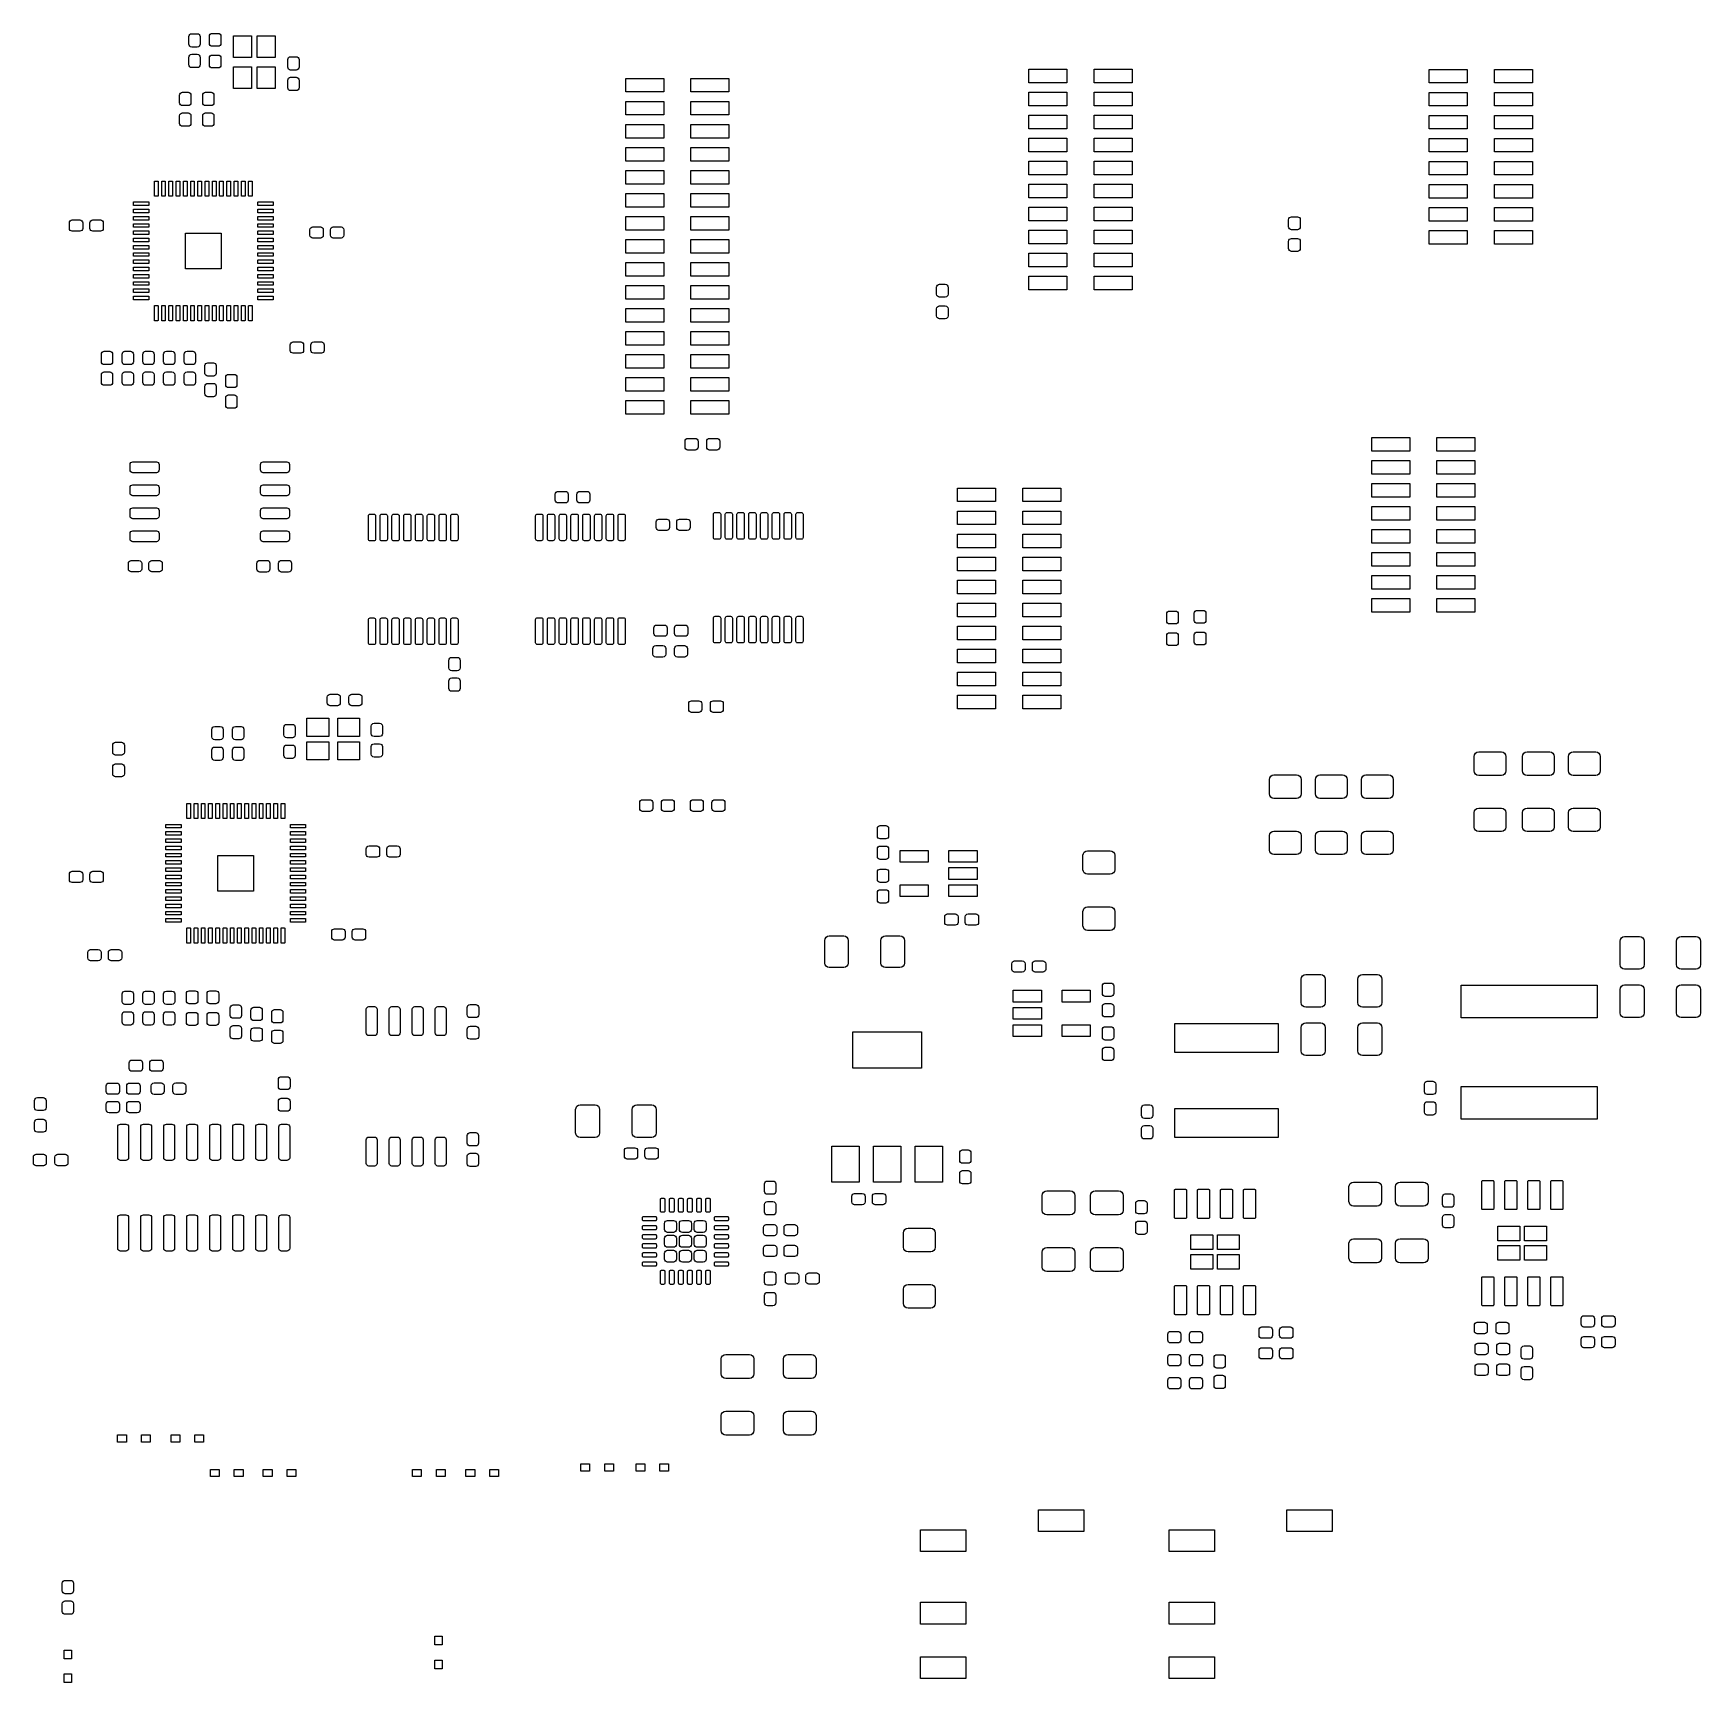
# Model space of a CAD drawing. Extents: x 54.7 to 146.8, y -142.4 to -51.4.
import ezdxf

# ---------------------------------------------------------------- set-up
doc = ezdxf.new("R2010")
doc.units = 0
doc.layers.add('BLACK', color=7, linetype='CONTINUOUS')

msp = doc.modelspace()

# ---------------------------------------------------------------- linework, layer by layer
at = {"layer": 'BLACK', "linetype": 'CONTINUOUS'}
for p, q in [((63.317, -51.544), (63.3288, -51.4847)), ((63.3288, -51.4847), (63.3624, -51.4344)), ((63.3624, -51.4344), (63.4127, -51.4008)), ((63.4127, -51.4008), (63.472, -51.389)), ((63.472, -51.389), (63.782, -51.389)), ((63.782, -51.389), (63.8413, -51.4008)), ((63.8413, -51.4008), (63.8916, -51.4344)), ((63.8916, -51.4344), (63.9252, -51.4847)), ((63.9252, -51.4847), (63.937, -51.544)), ((64.45, -51.529), (64.4622, -51.4678)), ((64.45, -51.924), (64.45, -51.529)), ((64.4622, -51.4678), (64.4969, -51.4159)), ((64.4969, -51.4159), (64.5488, -51.3812)), ((64.5488, -51.3812), (64.61, -51.369)), ((64.61, -51.369), (64.93, -51.369)), ((64.93, -51.369), (64.9912, -51.3812)), ((64.9912, -51.3812), (65.0431, -51.4159)), ((65.0431, -51.4159), (65.0778, -51.4678)), ((65.0778, -51.4678), (65.09, -51.529)), ((65.09, -51.529), (65.09, -51.924)), ((65.779, -52.709), (65.779, -51.509)), ((65.779, -51.509), (66.779, -51.509)), ((66.779, -51.509), (66.779, -52.709)), ((67.079, -52.709), (67.079, -51.509)), ((67.079, -51.509), (68.079, -51.509)), ((68.079, -51.509), (68.079, -52.709)), ((63.317, -51.969), (63.317, -51.544)), ((63.3288, -52.0283), (63.317, -51.969)), ((63.3624, -52.0786), (63.3288, -52.0283)), ((63.4127, -52.1122), (63.3624, -52.0786)), ((63.472, -52.124), (63.4127, -52.1122)), ((63.782, -52.124), (63.472, -52.124)), ((63.8413, -52.1122), (63.782, -52.124)), ((63.8916, -52.0786), (63.8413, -52.1122)), ((63.9252, -52.0283), (63.8916, -52.0786)), ((63.937, -51.969), (63.9252, -52.0283)), ((63.937, -51.544), (63.937, -51.969)), ((64.4622, -51.9852), (64.45, -51.924)), ((64.4969, -52.0371), (64.4622, -51.9852)), ((64.5488, -52.0718), (64.4969, -52.0371)), ((64.61, -52.084), (64.5488, -52.0718)), ((64.93, -52.084), (64.61, -52.084)), ((64.9912, -52.0718), (64.93, -52.084)), ((65.0431, -52.0371), (64.9912, -52.0718)), ((65.0778, -51.9852), (65.0431, -52.0371)), ((65.09, -51.924), (65.0778, -51.9852)), ((63.317, -52.679), (63.3288, -52.6197)), ((63.317, -53.104), (63.317, -52.679)), ((63.3288, -53.1633), (63.317, -53.104)), ((63.3288, -52.6197), (63.3624, -52.5694)), ((63.3624, -53.2136), (63.3288, -53.1633)), ((63.3624, -52.5694), (63.4127, -52.5358)), ((63.4127, -53.2472), (63.3624, -53.2136)), ((63.4127, -52.5358), (63.472, -52.524)), ((63.472, -53.259), (63.4127, -53.2472)), ((63.472, -52.524), (63.782, -52.524)), ((63.782, -53.259), (63.472, -53.259)), ((63.782, -52.524), (63.8413, -52.5358)), ((63.8413, -53.2472), (63.782, -53.259)), ((63.8413, -52.5358), (63.8916, -52.5694)), ((63.8916, -53.2136), (63.8413, -53.2472)), ((63.8916, -52.5694), (63.9252, -52.6197)), ((63.9252, -53.1633), (63.8916, -53.2136)), ((63.9252, -52.6197), (63.937, -52.679)), ((63.937, -53.104), (63.9252, -53.1633)), ((63.937, -52.679), (63.937, -53.104)), ((64.45, -52.724), (64.4622, -52.6628)), ((64.45, -53.119), (64.45, -52.724)), ((64.4622, -53.1802), (64.45, -53.119)), ((64.4622, -52.6628), (64.4969, -52.6109)), ((64.4969, -53.2321), (64.4622, -53.1802)), ((64.4969, -52.6109), (64.5488, -52.5762)), ((64.5488, -53.2668), (64.4969, -53.2321)), ((64.5488, -52.5762), (64.61, -52.564)), ((64.61, -53.279), (64.5488, -53.2668)), ((64.61, -52.564), (64.93, -52.564)), ((64.93, -53.279), (64.61, -53.279)), ((64.93, -52.564), (64.9912, -52.5762)), ((64.9912, -53.2668), (64.93, -53.279)), ((64.9912, -52.5762), (65.0431, -52.6109)), ((65.0431, -53.2321), (64.9912, -53.2668)), ((65.0431, -52.6109), (65.0778, -52.6628)), ((65.0778, -53.1802), (65.0431, -53.2321)), ((65.0778, -52.6628), (65.09, -52.724)), ((65.09, -53.119), (65.0778, -53.1802)), ((65.09, -52.724), (65.09, -53.119)), ((66.779, -52.709), (65.779, -52.709)), ((65.779, -54.409), (65.779, -53.209)), ((65.779, -53.209), (66.779, -53.209)), ((66.779, -53.209), (66.779, -54.409)), ((68.079, -52.709), (67.079, -52.709)), ((67.079, -54.409), (67.079, -53.209)), ((67.079, -53.209), (68.079, -53.209)), ((68.079, -53.209), (68.079, -54.409)), ((68.778, -52.814), (68.7898, -52.7547)), ((68.778, -53.239), (68.778, -52.814)), ((68.7898, -53.2983), (68.778, -53.239)), ((68.7898, -52.7547), (68.8234, -52.7044)), ((68.8234, -53.3486), (68.7898, -53.2983)), ((68.8234, -52.7044), (68.8737, -52.6708)), ((68.8737, -53.3822), (68.8234, -53.3486)), ((68.8737, -52.6708), (68.933, -52.659)), ((68.933, -52.659), (69.243, -52.659)), ((69.243, -52.659), (69.3023, -52.6708)), ((69.3023, -52.6708), (69.3526, -52.7044)), ((69.3526, -53.3486), (69.3023, -53.3822)), ((69.3526, -52.7044), (69.3862, -52.7547)), ((69.3862, -53.2983), (69.3526, -53.3486)), ((69.3862, -52.7547), (69.398, -52.814)), ((69.398, -53.239), (69.3862, -53.2983)), ((69.398, -52.814), (69.398, -53.239)), ((109.672, -54.096), (109.672, -53.346)), ((109.672, -53.346), (111.772, -53.346)), ((111.772, -53.346), (111.772, -54.096)), ((113.272, -54.096), (113.272, -53.346)), ((113.272, -53.346), (115.372, -53.346)), ((115.372, -53.346), (115.372, -54.096)), ((131.77, -54.105), (131.77, -53.355)), ((131.77, -53.355), (133.87, -53.355)), ((133.87, -53.355), (133.87, -54.105)), ((135.37, -54.105), (135.37, -53.355)), ((135.37, -53.355), (137.47, -53.355)), ((137.47, -53.355), (137.47, -54.105)), ((68.778, -53.949), (68.7898, -53.8897)), ((68.778, -54.374), (68.778, -53.949)), ((68.7898, -53.8897), (68.8234, -53.8394)), ((68.8234, -53.8394), (68.8737, -53.8058)), ((68.933, -53.394), (68.8737, -53.3822)), ((68.8737, -53.8058), (68.933, -53.794)), ((69.243, -53.394), (68.933, -53.394)), ((68.933, -53.794), (69.243, -53.794)), ((69.3023, -53.3822), (69.243, -53.394)), ((69.243, -53.794), (69.3023, -53.8058)), ((69.3023, -53.8058), (69.3526, -53.8394)), ((69.3526, -53.8394), (69.3862, -53.8897)), ((69.3862, -53.8897), (69.398, -53.949)), ((69.398, -53.949), (69.398, -54.374)), ((87.425, -54.604), (87.425, -53.854)), ((87.425, -53.854), (89.525, -53.854)), ((89.525, -53.854), (89.525, -54.604)), ((91.025, -54.604), (91.025, -53.854)), ((91.025, -53.854), (93.125, -53.854)), ((93.125, -53.854), (93.125, -54.604)), ((111.772, -54.096), (109.672, -54.096)), ((115.372, -54.096), (113.272, -54.096)), ((133.87, -54.105), (131.77, -54.105)), ((137.47, -54.105), (135.37, -54.105)), ((62.809, -54.7785), (62.8208, -54.7192)), ((62.809, -55.2035), (62.809, -54.7785)), ((62.8208, -55.2628), (62.809, -55.2035)), ((62.8208, -54.7192), (62.8544, -54.6689)), ((62.8544, -54.6689), (62.9047, -54.6353)), ((62.9047, -54.6353), (62.964, -54.6235)), ((62.964, -54.6235), (63.274, -54.6235)), ((63.274, -54.6235), (63.3333, -54.6353)), ((63.3333, -54.6353), (63.3836, -54.6689)), ((63.3836, -54.6689), (63.4172, -54.7192)), ((63.4172, -54.7192), (63.429, -54.7785)), ((63.429, -55.2035), (63.4172, -55.2628)), ((63.429, -54.7785), (63.429, -55.2035)), ((64.079, -54.7785), (64.0908, -54.7192)), ((64.079, -55.2035), (64.079, -54.7785)), ((64.0908, -55.2628), (64.079, -55.2035)), ((64.0908, -54.7192), (64.1244, -54.6689)), ((64.1244, -54.6689), (64.1747, -54.6353)), ((64.1747, -54.6353), (64.234, -54.6235)), ((64.234, -54.6235), (64.544, -54.6235)), ((64.544, -54.6235), (64.6033, -54.6353)), ((64.6033, -54.6353), (64.6536, -54.6689)), ((64.6536, -54.6689), (64.6872, -54.7192)), ((64.6872, -54.7192), (64.699, -54.7785)), ((64.699, -55.2035), (64.6872, -55.2628)), ((64.699, -54.7785), (64.699, -55.2035)), ((66.779, -54.409), (65.779, -54.409)), ((68.079, -54.409), (67.079, -54.409)), ((68.7898, -54.4333), (68.778, -54.374)), ((68.8234, -54.4836), (68.7898, -54.4333)), ((68.8737, -54.5172), (68.8234, -54.4836)), ((68.933, -54.529), (68.8737, -54.5172)), ((69.243, -54.529), (68.933, -54.529)), ((69.3023, -54.5172), (69.243, -54.529)), ((69.3526, -54.4836), (69.3023, -54.5172)), ((69.3862, -54.4333), (69.3526, -54.4836)), ((69.398, -54.374), (69.3862, -54.4333)), ((89.525, -54.604), (87.425, -54.604)), ((87.425, -55.874), (87.425, -55.124)), ((87.425, -55.124), (89.525, -55.124)), ((89.525, -55.124), (89.525, -55.874)), ((93.125, -54.604), (91.025, -54.604)), ((91.025, -55.874), (91.025, -55.124)), ((91.025, -55.124), (93.125, -55.124)), ((93.125, -55.124), (93.125, -55.874)), ((109.672, -55.366), (109.672, -54.616)), ((109.672, -54.616), (111.772, -54.616)), ((111.772, -54.616), (111.772, -55.366)), ((113.272, -55.366), (113.272, -54.616)), ((113.272, -54.616), (115.372, -54.616)), ((115.372, -54.616), (115.372, -55.366)), ((131.77, -55.375), (131.77, -54.625)), ((131.77, -54.625), (133.87, -54.625)), ((133.87, -54.625), (133.87, -55.375)), ((135.37, -55.375), (135.37, -54.625)), ((135.37, -54.625), (137.47, -54.625)), ((137.47, -54.625), (137.47, -55.375)), ((62.809, -55.9135), (62.8208, -55.8542)), ((62.809, -56.3385), (62.809, -55.9135)), ((62.8544, -55.3131), (62.8208, -55.2628)), ((62.8208, -55.8542), (62.8544, -55.8039)), ((62.9047, -55.3467), (62.8544, -55.3131)), ((62.8544, -55.8039), (62.9047, -55.7703)), ((62.964, -55.3585), (62.9047, -55.3467)), ((62.9047, -55.7703), (62.964, -55.7585)), ((63.274, -55.3585), (62.964, -55.3585)), ((62.964, -55.7585), (63.274, -55.7585)), ((63.3333, -55.3467), (63.274, -55.3585)), ((63.274, -55.7585), (63.3333, -55.7703)), ((63.3836, -55.3131), (63.3333, -55.3467)), ((63.3333, -55.7703), (63.3836, -55.8039)), ((63.4172, -55.2628), (63.3836, -55.3131)), ((63.3836, -55.8039), (63.4172, -55.8542)), ((63.4172, -55.8542), (63.429, -55.9135)), ((63.429, -55.9135), (63.429, -56.3385)), ((64.079, -55.9135), (64.0908, -55.8542)), ((64.079, -56.3385), (64.079, -55.9135)), ((64.1244, -55.3131), (64.0908, -55.2628)), ((64.0908, -55.8542), (64.1244, -55.8039)), ((64.1747, -55.3467), (64.1244, -55.3131)), ((64.1244, -55.8039), (64.1747, -55.7703)), ((64.234, -55.3585), (64.1747, -55.3467)), ((64.1747, -55.7703), (64.234, -55.7585)), ((64.544, -55.3585), (64.234, -55.3585)), ((64.234, -55.7585), (64.544, -55.7585)), ((64.6033, -55.3467), (64.544, -55.3585)), ((64.544, -55.7585), (64.6033, -55.7703)), ((64.6536, -55.3131), (64.6033, -55.3467)), ((64.6033, -55.7703), (64.6536, -55.8039)), ((64.6872, -55.2628), (64.6536, -55.3131)), ((64.6536, -55.8039), (64.6872, -55.8542)), ((64.6872, -55.8542), (64.699, -55.9135)), ((64.699, -55.9135), (64.699, -56.3385)), ((89.525, -55.874), (87.425, -55.874)), ((93.125, -55.874), (91.025, -55.874)), ((111.772, -55.366), (109.672, -55.366)), ((109.672, -56.636), (109.672, -55.886)), ((109.672, -55.886), (111.772, -55.886)), ((111.772, -55.886), (111.772, -56.636)), ((115.372, -55.366), (113.272, -55.366)), ((113.272, -56.636), (113.272, -55.886)), ((113.272, -55.886), (115.372, -55.886)), ((115.372, -55.886), (115.372, -56.636)), ((133.87, -55.375), (131.77, -55.375)), ((131.77, -56.645), (131.77, -55.895)), ((131.77, -55.895), (133.87, -55.895)), ((133.87, -55.895), (133.87, -56.645)), ((137.47, -55.375), (135.37, -55.375)), ((135.37, -56.645), (135.37, -55.895)), ((135.37, -55.895), (137.47, -55.895)), ((137.47, -55.895), (137.47, -56.645)), ((62.8208, -56.3978), (62.809, -56.3385)), ((62.8544, -56.4481), (62.8208, -56.3978)), ((62.9047, -56.4817), (62.8544, -56.4481)), ((62.964, -56.4935), (62.9047, -56.4817)), ((63.274, -56.4935), (62.964, -56.4935)), ((63.3333, -56.4817), (63.274, -56.4935)), ((63.3836, -56.4481), (63.3333, -56.4817)), ((63.4172, -56.3978), (63.3836, -56.4481)), ((63.429, -56.3385), (63.4172, -56.3978)), ((64.0908, -56.3978), (64.079, -56.3385)), ((64.1244, -56.4481), (64.0908, -56.3978)), ((64.1747, -56.4817), (64.1244, -56.4481)), ((64.234, -56.4935), (64.1747, -56.4817)), ((64.544, -56.4935), (64.234, -56.4935)), ((64.6033, -56.4817), (64.544, -56.4935)), ((64.6536, -56.4481), (64.6033, -56.4817)), ((64.6872, -56.3978), (64.6536, -56.4481)), ((64.699, -56.3385), (64.6872, -56.3978)), ((87.425, -57.144), (87.425, -56.394)), ((87.425, -56.394), (89.525, -56.394)), ((89.525, -56.394), (89.525, -57.144)), ((91.025, -57.144), (91.025, -56.394)), ((91.025, -56.394), (93.125, -56.394)), ((93.125, -56.394), (93.125, -57.144)), ((111.772, -56.636), (109.672, -56.636)), ((115.372, -56.636), (113.272, -56.636)), ((133.87, -56.645), (131.77, -56.645)), ((137.47, -56.645), (135.37, -56.645)), ((89.525, -57.144), (87.425, -57.144)), ((87.425, -58.414), (87.425, -57.664)), ((87.425, -57.664), (89.525, -57.664)), ((89.525, -57.664), (89.525, -58.414)), ((93.125, -57.144), (91.025, -57.144)), ((91.025, -58.414), (91.025, -57.664)), ((91.025, -57.664), (93.125, -57.664)), ((93.125, -57.664), (93.125, -58.414)), ((109.672, -57.906), (109.672, -57.156)), ((109.672, -57.156), (111.772, -57.156)), ((111.772, -57.906), (109.672, -57.906)), ((111.772, -57.156), (111.772, -57.906)), ((113.272, -57.906), (113.272, -57.156)), ((113.272, -57.156), (115.372, -57.156)), ((115.372, -57.906), (113.272, -57.906)), ((115.372, -57.156), (115.372, -57.906)), ((131.77, -57.915), (131.77, -57.165)), ((131.77, -57.165), (133.87, -57.165)), ((133.87, -57.915), (131.77, -57.915)), ((133.87, -57.165), (133.87, -57.915)), ((135.37, -57.915), (135.37, -57.165)), ((135.37, -57.165), (137.47, -57.165)), ((137.47, -57.915), (135.37, -57.915)), ((137.47, -57.165), (137.47, -57.915)), ((89.525, -58.414), (87.425, -58.414)), ((93.125, -58.414), (91.025, -58.414)), ((109.672, -59.176), (109.672, -58.426)), ((109.672, -58.426), (111.772, -58.426)), ((111.772, -58.426), (111.772, -59.176)), ((113.272, -59.176), (113.272, -58.426)), ((113.272, -58.426), (115.372, -58.426)), ((115.372, -58.426), (115.372, -59.176)), ((131.77, -59.185), (131.77, -58.435)), ((131.77, -58.435), (133.87, -58.435)), ((133.87, -58.435), (133.87, -59.185)), ((135.37, -59.185), (135.37, -58.435)), ((135.37, -58.435), (137.47, -58.435)), ((137.47, -58.435), (137.47, -59.185)), ((61.4165, -59.538), (61.418, -59.5303)), ((61.4165, -60.338), (61.4165, -59.538)), ((61.418, -59.5303), (61.4224, -59.5239)), ((61.4224, -59.5239), (61.4288, -59.5195)), ((61.4288, -59.5195), (61.4365, -59.518)), ((61.4365, -59.518), (61.5965, -59.518)), ((61.5965, -59.518), (61.6042, -59.5195)), ((61.6042, -59.5195), (61.6106, -59.5239)), ((61.6106, -59.5239), (61.615, -59.5303)), ((61.615, -59.5303), (61.6165, -59.538)), ((61.6165, -59.538), (61.6165, -60.338)), ((61.8165, -59.538), (61.818, -59.5303)), ((61.8165, -60.338), (61.8165, -59.538)), ((61.818, -59.5303), (61.8224, -59.5239)), ((61.8224, -59.5239), (61.8288, -59.5195)), ((61.8288, -59.5195), (61.8365, -59.518)), ((61.8365, -59.518), (61.9965, -59.518)), ((61.9965, -59.518), (62.0042, -59.5195)), ((62.0042, -59.5195), (62.0106, -59.5239)), ((62.0106, -59.5239), (62.015, -59.5303)), ((62.015, -59.5303), (62.0165, -59.538)), ((62.0165, -59.538), (62.0165, -60.338)), ((62.2165, -59.538), (62.218, -59.5303)), ((62.2165, -60.338), (62.2165, -59.538)), ((62.218, -59.5303), (62.2224, -59.5239)), ((62.2224, -59.5239), (62.2288, -59.5195)), ((62.2288, -59.5195), (62.2365, -59.518)), ((62.2365, -59.518), (62.3965, -59.518)), ((62.3965, -59.518), (62.4042, -59.5195)), ((62.4042, -59.5195), (62.4106, -59.5239)), ((62.4106, -59.5239), (62.415, -59.5303)), ((62.415, -59.5303), (62.4165, -59.538)), ((62.4165, -59.538), (62.4165, -60.338)), ((62.6165, -59.538), (62.618, -59.5303)), ((62.6165, -60.338), (62.6165, -59.538)), ((62.618, -59.5303), (62.6224, -59.5239)), ((62.6224, -59.5239), (62.6288, -59.5195)), ((62.6288, -59.5195), (62.6365, -59.518)), ((62.6365, -59.518), (62.7965, -59.518)), ((62.7965, -59.518), (62.8042, -59.5195)), ((62.8042, -59.5195), (62.8106, -59.5239)), ((62.8106, -59.5239), (62.815, -59.5303)), ((62.815, -59.5303), (62.8165, -59.538)), ((62.8165, -59.538), (62.8165, -60.338)), ((63.0165, -59.538), (63.018, -59.5303)), ((63.0165, -60.338), (63.0165, -59.538)), ((63.018, -59.5303), (63.0224, -59.5239)), ((63.0224, -59.5239), (63.0288, -59.5195)), ((63.0288, -59.5195), (63.0365, -59.518)), ((63.0365, -59.518), (63.1965, -59.518)), ((63.1965, -59.518), (63.2042, -59.5195)), ((63.2042, -59.5195), (63.2106, -59.5239)), ((63.2106, -59.5239), (63.215, -59.5303)), ((63.215, -59.5303), (63.2165, -59.538)), ((63.2165, -59.538), (63.2165, -60.338)), ((63.4165, -59.538), (63.418, -59.5303)), ((63.4165, -60.338), (63.4165, -59.538)), ((63.418, -59.5303), (63.4224, -59.5239)), ((63.4224, -59.5239), (63.4288, -59.5195)), ((63.4288, -59.5195), (63.4365, -59.518)), ((63.4365, -59.518), (63.5965, -59.518)), ((63.5965, -59.518), (63.6042, -59.5195)), ((63.6042, -59.5195), (63.6106, -59.5239)), ((63.6106, -59.5239), (63.615, -59.5303)), ((63.615, -59.5303), (63.6165, -59.538)), ((63.6165, -59.538), (63.6165, -60.338)), ((63.8165, -59.538), (63.818, -59.5303)), ((63.8165, -60.338), (63.8165, -59.538)), ((63.818, -59.5303), (63.8224, -59.5239)), ((63.8224, -59.5239), (63.8288, -59.5195)), ((63.8288, -59.5195), (63.8365, -59.518)), ((63.8365, -59.518), (63.9965, -59.518)), ((63.9965, -59.518), (64.0042, -59.5195)), ((64.0042, -59.5195), (64.0106, -59.5239)), ((64.0106, -59.5239), (64.015, -59.5303)), ((64.015, -59.5303), (64.0165, -59.538)), ((64.0165, -59.538), (64.0165, -60.338)), ((64.2165, -59.538), (64.218, -59.5303)), ((64.2165, -60.338), (64.2165, -59.538)), ((64.218, -59.5303), (64.2224, -59.5239)), ((64.2224, -59.5239), (64.2288, -59.5195)), ((64.2288, -59.5195), (64.2365, -59.518)), ((64.2365, -59.518), (64.3965, -59.518)), ((64.3965, -59.518), (64.4042, -59.5195)), ((64.4042, -59.5195), (64.4106, -59.5239)), ((64.4106, -59.5239), (64.415, -59.5303)), ((64.415, -59.5303), (64.4165, -59.538)), ((64.4165, -59.538), (64.4165, -60.338)), ((64.6165, -59.538), (64.618, -59.5303)), ((64.6165, -60.338), (64.6165, -59.538)), ((64.618, -59.5303), (64.6224, -59.5239)), ((64.6224, -59.5239), (64.6288, -59.5195)), ((64.6288, -59.5195), (64.6365, -59.518)), ((64.6365, -59.518), (64.7965, -59.518)), ((64.7965, -59.518), (64.8042, -59.5195)), ((64.8042, -59.5195), (64.8106, -59.5239)), ((64.8106, -59.5239), (64.815, -59.5303)), ((64.815, -59.5303), (64.8165, -59.538)), ((64.8165, -59.538), (64.8165, -60.338)), ((65.0165, -59.538), (65.018, -59.5303)), ((65.0165, -60.338), (65.0165, -59.538)), ((65.018, -59.5303), (65.0224, -59.5239)), ((65.0224, -59.5239), (65.0288, -59.5195)), ((65.0288, -59.5195), (65.0365, -59.518)), ((65.0365, -59.518), (65.1965, -59.518)), ((65.1965, -59.518), (65.2042, -59.5195)), ((65.2042, -59.5195), (65.2106, -59.5239)), ((65.2106, -59.5239), (65.215, -59.5303)), ((65.215, -59.5303), (65.2165, -59.538)), ((65.2165, -59.538), (65.2165, -60.338)), ((65.4165, -59.538), (65.418, -59.5303)), ((65.4165, -60.338), (65.4165, -59.538)), ((65.418, -59.5303), (65.4224, -59.5239)), ((65.4224, -59.5239), (65.4288, -59.5195)), ((65.4288, -59.5195), (65.4365, -59.518)), ((65.4365, -59.518), (65.5965, -59.518)), ((65.5965, -59.518), (65.6042, -59.5195)), ((65.6042, -59.5195), (65.6106, -59.5239)), ((65.6106, -59.5239), (65.615, -59.5303)), ((65.615, -59.5303), (65.6165, -59.538)), ((65.6165, -59.538), (65.6165, -60.338)), ((65.8165, -59.538), (65.818, -59.5303)), ((65.8165, -60.338), (65.8165, -59.538)), ((65.818, -59.5303), (65.8224, -59.5239)), ((65.8224, -59.5239), (65.8288, -59.5195)), ((65.8288, -59.5195), (65.8365, -59.518)), ((65.8365, -59.518), (65.9965, -59.518)), ((65.9965, -59.518), (66.0042, -59.5195)), ((66.0042, -59.5195), (66.0106, -59.5239)), ((66.0106, -59.5239), (66.015, -59.5303)), ((66.015, -59.5303), (66.0165, -59.538)), ((66.0165, -59.538), (66.0165, -60.338)), ((66.2165, -59.538), (66.218, -59.5303)), ((66.2165, -60.338), (66.2165, -59.538)), ((66.218, -59.5303), (66.2224, -59.5239)), ((66.2224, -59.5239), (66.2288, -59.5195)), ((66.2288, -59.5195), (66.2365, -59.518)), ((66.2365, -59.518), (66.3965, -59.518)), ((66.3965, -59.518), (66.4042, -59.5195)), ((66.4042, -59.5195), (66.4106, -59.5239)), ((66.4106, -59.5239), (66.415, -59.5303)), ((66.415, -59.5303), (66.4165, -59.538)), ((66.4165, -59.538), (66.4165, -60.338)), ((66.6165, -59.538), (66.618, -59.5303)), ((66.6165, -60.338), (66.6165, -59.538)), ((66.618, -59.5303), (66.6224, -59.5239)), ((66.6224, -59.5239), (66.6288, -59.5195)), ((66.6288, -59.5195), (66.6365, -59.518)), ((66.6365, -59.518), (66.7965, -59.518)), ((66.7965, -59.518), (66.8042, -59.5195)), ((66.8042, -59.5195), (66.8106, -59.5239)), ((66.8106, -59.5239), (66.815, -59.5303)), ((66.815, -59.5303), (66.8165, -59.538)), ((66.8165, -59.538), (66.8165, -60.338)), ((87.425, -59.684), (87.425, -58.934)), ((87.425, -58.934), (89.525, -58.934)), ((89.525, -59.684), (87.425, -59.684)), ((89.525, -58.934), (89.525, -59.684)), ((91.025, -59.684), (91.025, -58.934)), ((91.025, -58.934), (93.125, -58.934)), ((93.125, -59.684), (91.025, -59.684)), ((93.125, -58.934), (93.125, -59.684)), ((111.772, -59.176), (109.672, -59.176)), ((109.672, -60.446), (109.672, -59.696)), ((109.672, -59.696), (111.772, -59.696)), ((111.772, -59.696), (111.772, -60.446)), ((115.372, -59.176), (113.272, -59.176)), ((113.272, -60.446), (113.272, -59.696)), ((113.272, -59.696), (115.372, -59.696)), ((115.372, -59.696), (115.372, -60.446)), ((133.87, -59.185), (131.77, -59.185)), ((131.77, -60.455), (131.77, -59.705)), ((131.77, -59.705), (133.87, -59.705)), ((133.87, -59.705), (133.87, -60.455)), ((137.47, -59.185), (135.37, -59.185)), ((135.37, -60.455), (135.37, -59.705)), ((135.37, -59.705), (137.47, -59.705)), ((137.47, -59.705), (137.47, -60.455)), ((60.2615, -60.679), (60.262, -60.6767)), ((60.2615, -60.867), (60.2615, -60.679)), ((60.262, -60.6767), (60.2633, -60.6748)), ((60.2633, -60.6748), (60.2652, -60.6735)), ((60.2652, -60.6735), (60.2675, -60.673)), ((60.2675, -60.673), (61.0955, -60.673)), ((61.0955, -60.673), (61.0978, -60.6735)), ((61.0978, -60.6735), (61.0997, -60.6748)), ((61.0997, -60.6748), (61.101, -60.6767)), ((61.101, -60.6767), (61.1015, -60.679)), ((61.1015, -60.679), (61.1015, -60.867)), ((61.418, -60.3457), (61.4165, -60.338)), ((61.4224, -60.3521), (61.418, -60.3457)), ((61.4288, -60.3565), (61.4224, -60.3521)), ((61.4365, -60.358), (61.4288, -60.3565)), ((61.5965, -60.358), (61.4365, -60.358)), ((61.6042, -60.3565), (61.5965, -60.358)), ((61.6106, -60.3521), (61.6042, -60.3565)), ((61.615, -60.3457), (61.6106, -60.3521)), ((61.6165, -60.338), (61.615, -60.3457)), ((61.818, -60.3457), (61.8165, -60.338)), ((61.8224, -60.3521), (61.818, -60.3457)), ((61.8288, -60.3565), (61.8224, -60.3521)), ((61.8365, -60.358), (61.8288, -60.3565)), ((61.9965, -60.358), (61.8365, -60.358)), ((62.0042, -60.3565), (61.9965, -60.358)), ((62.0106, -60.3521), (62.0042, -60.3565)), ((62.015, -60.3457), (62.0106, -60.3521)), ((62.0165, -60.338), (62.015, -60.3457)), ((62.218, -60.3457), (62.2165, -60.338)), ((62.2224, -60.3521), (62.218, -60.3457)), ((62.2288, -60.3565), (62.2224, -60.3521)), ((62.2365, -60.358), (62.2288, -60.3565)), ((62.3965, -60.358), (62.2365, -60.358)), ((62.4042, -60.3565), (62.3965, -60.358)), ((62.4106, -60.3521), (62.4042, -60.3565)), ((62.415, -60.3457), (62.4106, -60.3521)), ((62.4165, -60.338), (62.415, -60.3457)), ((62.618, -60.3457), (62.6165, -60.338)), ((62.6224, -60.3521), (62.618, -60.3457)), ((62.6288, -60.3565), (62.6224, -60.3521)), ((62.6365, -60.358), (62.6288, -60.3565)), ((62.7965, -60.358), (62.6365, -60.358)), ((62.8042, -60.3565), (62.7965, -60.358)), ((62.8106, -60.3521), (62.8042, -60.3565)), ((62.815, -60.3457), (62.8106, -60.3521)), ((62.8165, -60.338), (62.815, -60.3457)), ((63.018, -60.3457), (63.0165, -60.338)), ((63.0224, -60.3521), (63.018, -60.3457)), ((63.0288, -60.3565), (63.0224, -60.3521)), ((63.0365, -60.358), (63.0288, -60.3565)), ((63.1965, -60.358), (63.0365, -60.358)), ((63.2042, -60.3565), (63.1965, -60.358)), ((63.2106, -60.3521), (63.2042, -60.3565)), ((63.215, -60.3457), (63.2106, -60.3521)), ((63.2165, -60.338), (63.215, -60.3457)), ((63.418, -60.3457), (63.4165, -60.338)), ((63.4224, -60.3521), (63.418, -60.3457)), ((63.4288, -60.3565), (63.4224, -60.3521)), ((63.4365, -60.358), (63.4288, -60.3565)), ((63.5965, -60.358), (63.4365, -60.358)), ((63.6042, -60.3565), (63.5965, -60.358)), ((63.6106, -60.3521), (63.6042, -60.3565)), ((63.615, -60.3457), (63.6106, -60.3521)), ((63.6165, -60.338), (63.615, -60.3457)), ((63.818, -60.3457), (63.8165, -60.338)), ((63.8224, -60.3521), (63.818, -60.3457)), ((63.8288, -60.3565), (63.8224, -60.3521)), ((63.8365, -60.358), (63.8288, -60.3565)), ((63.9965, -60.358), (63.8365, -60.358)), ((64.0042, -60.3565), (63.9965, -60.358)), ((64.0106, -60.3521), (64.0042, -60.3565)), ((64.015, -60.3457), (64.0106, -60.3521)), ((64.0165, -60.338), (64.015, -60.3457)), ((64.218, -60.3457), (64.2165, -60.338)), ((64.2224, -60.3521), (64.218, -60.3457)), ((64.2288, -60.3565), (64.2224, -60.3521)), ((64.2365, -60.358), (64.2288, -60.3565)), ((64.3965, -60.358), (64.2365, -60.358)), ((64.4042, -60.3565), (64.3965, -60.358)), ((64.4106, -60.3521), (64.4042, -60.3565)), ((64.415, -60.3457), (64.4106, -60.3521)), ((64.4165, -60.338), (64.415, -60.3457)), ((64.618, -60.3457), (64.6165, -60.338)), ((64.6224, -60.3521), (64.618, -60.3457)), ((64.6288, -60.3565), (64.6224, -60.3521)), ((64.6365, -60.358), (64.6288, -60.3565)), ((64.7965, -60.358), (64.6365, -60.358)), ((64.8042, -60.3565), (64.7965, -60.358)), ((64.8106, -60.3521), (64.8042, -60.3565)), ((64.815, -60.3457), (64.8106, -60.3521)), ((64.8165, -60.338), (64.815, -60.3457)), ((65.018, -60.3457), (65.0165, -60.338)), ((65.0224, -60.3521), (65.018, -60.3457)), ((65.0288, -60.3565), (65.0224, -60.3521)), ((65.0365, -60.358), (65.0288, -60.3565)), ((65.1965, -60.358), (65.0365, -60.358)), ((65.2042, -60.3565), (65.1965, -60.358)), ((65.2106, -60.3521), (65.2042, -60.3565)), ((65.215, -60.3457), (65.2106, -60.3521)), ((65.2165, -60.338), (65.215, -60.3457)), ((65.418, -60.3457), (65.4165, -60.338)), ((65.4224, -60.3521), (65.418, -60.3457)), ((65.4288, -60.3565), (65.4224, -60.3521)), ((65.4365, -60.358), (65.4288, -60.3565)), ((65.5965, -60.358), (65.4365, -60.358)), ((65.6042, -60.3565), (65.5965, -60.358)), ((65.6106, -60.3521), (65.6042, -60.3565)), ((65.615, -60.3457), (65.6106, -60.3521)), ((65.6165, -60.338), (65.615, -60.3457)), ((65.818, -60.3457), (65.8165, -60.338)), ((65.8224, -60.3521), (65.818, -60.3457)), ((65.8288, -60.3565), (65.8224, -60.3521)), ((65.8365, -60.358), (65.8288, -60.3565)), ((65.9965, -60.358), (65.8365, -60.358)), ((66.0042, -60.3565), (65.9965, -60.358)), ((66.0106, -60.3521), (66.0042, -60.3565)), ((66.015, -60.3457), (66.0106, -60.3521)), ((66.0165, -60.338), (66.015, -60.3457)), ((66.218, -60.3457), (66.2165, -60.338)), ((66.2224, -60.3521), (66.218, -60.3457)), ((66.2288, -60.3565), (66.2224, -60.3521)), ((66.2365, -60.358), (66.2288, -60.3565)), ((66.3965, -60.358), (66.2365, -60.358)), ((66.4042, -60.3565), (66.3965, -60.358)), ((66.4106, -60.3521), (66.4042, -60.3565)), ((66.415, -60.3457), (66.4106, -60.3521)), ((66.4165, -60.338), (66.415, -60.3457)), ((66.618, -60.3457), (66.6165, -60.338)), ((66.6224, -60.3521), (66.618, -60.3457)), ((66.6288, -60.3565), (66.6224, -60.3521)), ((66.6365, -60.358), (66.6288, -60.3565)), ((66.7965, -60.358), (66.6365, -60.358)), ((66.8042, -60.3565), (66.7965, -60.358)), ((66.8106, -60.3521), (66.8042, -60.3565)), ((66.815, -60.3457), (66.8106, -60.3521)), ((66.8165, -60.338), (66.815, -60.3457)), ((67.1315, -60.679), (67.132, -60.6767)), ((67.1315, -60.867), (67.1315, -60.679)), ((67.132, -60.6767), (67.1333, -60.6748)), ((67.1333, -60.6748), (67.1352, -60.6735)), ((67.1352, -60.6735), (67.1375, -60.673)), ((67.1375, -60.673), (67.9655, -60.673)), ((67.9655, -60.673), (67.9678, -60.6735)), ((67.9678, -60.6735), (67.9697, -60.6748)), ((67.9697, -60.6748), (67.971, -60.6767)), ((67.971, -60.6767), (67.9715, -60.679)), ((67.9715, -60.679), (67.9715, -60.867)), ((87.425, -60.954), (87.425, -60.204)), ((87.425, -60.204), (89.525, -60.204)), ((89.525, -60.204), (89.525, -60.954)), ((91.025, -60.954), (91.025, -60.204)), ((91.025, -60.204), (93.125, -60.204)), ((93.125, -60.204), (93.125, -60.954)), ((111.772, -60.446), (109.672, -60.446)), ((115.372, -60.446), (113.272, -60.446)), ((133.87, -60.455), (131.77, -60.455)), ((137.47, -60.455), (135.37, -60.455)), ((60.262, -60.8693), (60.2615, -60.867)), ((60.2615, -61.079), (60.262, -61.0767)), ((60.2615, -61.267), (60.2615, -61.079)), ((60.262, -61.2693), (60.2615, -61.267)), ((60.2615, -61.479), (60.262, -61.4767)), ((60.2615, -61.667), (60.2615, -61.479)), ((60.2633, -60.8712), (60.262, -60.8693)), ((60.262, -61.0767), (60.2633, -61.0748)), ((60.2633, -61.2712), (60.262, -61.2693)), ((60.262, -61.4767), (60.2633, -61.4748)), ((60.2652, -60.8725), (60.2633, -60.8712)), ((60.2633, -61.0748), (60.2652, -61.0735)), ((60.2652, -61.2725), (60.2633, -61.2712)), ((60.2633, -61.4748), (60.2652, -61.4735)), ((60.2675, -60.873), (60.2652, -60.8725)), ((60.2652, -61.0735), (60.2675, -61.073)), ((60.2675, -61.273), (60.2652, -61.2725)), ((60.2652, -61.4735), (60.2675, -61.473)), ((61.0955, -60.873), (60.2675, -60.873)), ((60.2675, -61.073), (61.0955, -61.073)), ((61.0955, -61.273), (60.2675, -61.273)), ((60.2675, -61.473), (61.0955, -61.473)), ((61.0978, -60.8725), (61.0955, -60.873)), ((61.0955, -61.073), (61.0978, -61.0735)), ((61.0978, -61.2725), (61.0955, -61.273)), ((61.0955, -61.473), (61.0978, -61.4735)), ((61.0997, -60.8712), (61.0978, -60.8725)), ((61.0978, -61.0735), (61.0997, -61.0748)), ((61.0997, -61.2712), (61.0978, -61.2725)), ((61.0978, -61.4735), (61.0997, -61.4748)), ((61.101, -60.8693), (61.0997, -60.8712)), ((61.0997, -61.0748), (61.101, -61.0767)), ((61.101, -61.2693), (61.0997, -61.2712)), ((61.0997, -61.4748), (61.101, -61.4767)), ((61.1015, -60.867), (61.101, -60.8693)), ((61.101, -61.0767), (61.1015, -61.079)), ((61.1015, -61.267), (61.101, -61.2693)), ((61.101, -61.4767), (61.1015, -61.479)), ((61.1015, -61.079), (61.1015, -61.267)), ((61.1015, -61.479), (61.1015, -61.667)), ((67.132, -60.8693), (67.1315, -60.867)), ((67.1315, -61.079), (67.132, -61.0767)), ((67.1315, -61.267), (67.1315, -61.079)), ((67.132, -61.2693), (67.1315, -61.267)), ((67.1315, -61.479), (67.132, -61.4767)), ((67.1315, -61.667), (67.1315, -61.479)), ((67.1333, -60.8712), (67.132, -60.8693)), ((67.132, -61.0767), (67.1333, -61.0748)), ((67.1333, -61.2712), (67.132, -61.2693)), ((67.132, -61.4767), (67.1333, -61.4748)), ((67.1352, -60.8725), (67.1333, -60.8712)), ((67.1333, -61.0748), (67.1352, -61.0735)), ((67.1352, -61.2725), (67.1333, -61.2712)), ((67.1333, -61.4748), (67.1352, -61.4735)), ((67.1375, -60.873), (67.1352, -60.8725)), ((67.1352, -61.0735), (67.1375, -61.073)), ((67.1375, -61.273), (67.1352, -61.2725)), ((67.1352, -61.4735), (67.1375, -61.473)), ((67.9655, -60.873), (67.1375, -60.873)), ((67.1375, -61.073), (67.9655, -61.073)), ((67.9655, -61.273), (67.1375, -61.273)), ((67.1375, -61.473), (67.9655, -61.473)), ((67.9678, -60.8725), (67.9655, -60.873)), ((67.9655, -61.073), (67.9678, -61.0735)), ((67.9678, -61.2725), (67.9655, -61.273)), ((67.9655, -61.473), (67.9678, -61.4735)), ((67.9697, -60.8712), (67.9678, -60.8725)), ((67.9678, -61.0735), (67.9697, -61.0748)), ((67.9697, -61.2712), (67.9678, -61.2725)), ((67.9678, -61.4735), (67.9697, -61.4748)), ((67.971, -60.8693), (67.9697, -60.8712)), ((67.9697, -61.0748), (67.971, -61.0767)), ((67.971, -61.2693), (67.9697, -61.2712)), ((67.9697, -61.4748), (67.971, -61.4767)), ((67.9715, -60.867), (67.971, -60.8693)), ((67.971, -61.0767), (67.9715, -61.079)), ((67.9715, -61.267), (67.971, -61.2693)), ((67.971, -61.4767), (67.9715, -61.479)), ((67.9715, -61.079), (67.9715, -61.267)), ((67.9715, -61.479), (67.9715, -61.667)), ((89.525, -60.954), (87.425, -60.954)), ((87.425, -62.224), (87.425, -61.474)), ((87.425, -61.474), (89.525, -61.474)), ((89.525, -61.474), (89.525, -62.224)), ((93.125, -60.954), (91.025, -60.954)), ((91.025, -62.224), (91.025, -61.474)), ((91.025, -61.474), (93.125, -61.474)), ((93.125, -61.474), (93.125, -62.224)), ((109.672, -61.716), (109.672, -60.966)), ((109.672, -60.966), (111.772, -60.966)), ((111.772, -60.966), (111.772, -61.716)), ((113.272, -61.716), (113.272, -60.966)), ((113.272, -60.966), (115.372, -60.966)), ((115.372, -60.966), (115.372, -61.716)), ((124.013, -61.6515), (124.025, -61.5903)), ((124.025, -61.5903), (124.06, -61.5384)), ((124.06, -61.5384), (124.112, -61.5037)), ((124.112, -61.5037), (124.173, -61.4915)), ((124.173, -61.4915), (124.493, -61.4915)), ((124.493, -61.4915), (124.554, -61.5037)), ((124.554, -61.5037), (124.606, -61.5384)), ((124.606, -61.5384), (124.641, -61.5903)), ((124.641, -61.5903), (124.653, -61.6515)), ((131.77, -61.725), (131.77, -60.975)), ((131.77, -60.975), (133.87, -60.975)), ((133.87, -60.975), (133.87, -61.725)), ((135.37, -61.725), (135.37, -60.975)), ((135.37, -60.975), (137.47, -60.975)), ((137.47, -60.975), (137.47, -61.725)), ((56.723, -61.821), (56.7348, -61.7617)), ((56.723, -62.131), (56.723, -61.821)), ((56.7348, -62.1903), (56.723, -62.131)), ((56.7348, -61.7617), (56.7684, -61.7114)), ((56.7684, -62.2406), (56.7348, -62.1903)), ((56.7684, -61.7114), (56.8187, -61.6778)), ((56.8187, -62.2742), (56.7684, -62.2406)), ((56.8187, -61.6778), (56.878, -61.666)), ((56.878, -62.286), (56.8187, -62.2742)), ((56.878, -61.666), (57.303, -61.666)), ((57.303, -62.286), (56.878, -62.286)), ((57.303, -61.666), (57.3623, -61.6778)), ((57.3623, -62.2742), (57.303, -62.286)), ((57.3623, -61.6778), (57.4126, -61.7114)), ((57.4126, -62.2406), (57.3623, -62.2742)), ((57.4126, -61.7114), (57.4462, -61.7617)), ((57.4462, -62.1903), (57.4126, -62.2406)), ((57.4462, -61.7617), (57.458, -61.821)), ((57.458, -62.131), (57.4462, -62.1903)), ((57.458, -61.821), (57.458, -62.131)), ((57.858, -61.821), (57.8698, -61.7617)), ((57.858, -62.131), (57.858, -61.821)), ((57.8698, -62.1903), (57.858, -62.131)), ((57.8698, -61.7617), (57.9034, -61.7114)), ((57.9034, -62.2406), (57.8698, -62.1903)), ((57.9034, -61.7114), (57.9537, -61.6778)), ((57.9537, -62.2742), (57.9034, -62.2406)), ((57.9537, -61.6778), (58.013, -61.666)), ((58.013, -62.286), (57.9537, -62.2742)), ((58.013, -61.666), (58.438, -61.666)), ((58.438, -62.286), (58.013, -62.286)), ((58.438, -61.666), (58.4973, -61.6778)), ((58.4973, -62.2742), (58.438, -62.286)), ((58.4973, -61.6778), (58.5476, -61.7114)), ((58.5476, -62.2406), (58.4973, -62.2742)), ((58.5476, -61.7114), (58.5812, -61.7617)), ((58.5812, -62.1903), (58.5476, -62.2406)), ((58.5812, -61.7617), (58.593, -61.821)), ((58.593, -62.131), (58.5812, -62.1903)), ((58.593, -61.821), (58.593, -62.131)), ((60.262, -61.6693), (60.2615, -61.667)), ((60.2615, -61.879), (60.262, -61.8767)), ((60.2615, -62.067), (60.2615, -61.879)), ((60.262, -62.0693), (60.2615, -62.067)), ((60.2615, -62.279), (60.262, -62.2767)), ((60.2615, -62.467), (60.2615, -62.279)), ((60.262, -62.4693), (60.2615, -62.467)), ((60.2633, -61.6712), (60.262, -61.6693)), ((60.262, -61.8767), (60.2633, -61.8748)), ((60.2633, -62.0712), (60.262, -62.0693)), ((60.262, -62.2767), (60.2633, -62.2748)), ((60.2633, -62.4712), (60.262, -62.4693)), ((60.2652, -61.6725), (60.2633, -61.6712)), ((60.2633, -61.8748), (60.2652, -61.8735)), ((60.2652, -62.0725), (60.2633, -62.0712)), ((60.2633, -62.2748), (60.2652, -62.2735)), ((60.2652, -62.4725), (60.2633, -62.4712)), ((60.2675, -61.673), (60.2652, -61.6725)), ((60.2652, -61.8735), (60.2675, -61.873)), ((60.2675, -62.073), (60.2652, -62.0725)), ((60.2652, -62.2735), (60.2675, -62.273)), ((60.2675, -62.473), (60.2652, -62.4725)), ((61.0955, -61.673), (60.2675, -61.673)), ((60.2675, -61.873), (61.0955, -61.873)), ((61.0955, -62.073), (60.2675, -62.073)), ((60.2675, -62.273), (61.0955, -62.273)), ((61.0955, -62.473), (60.2675, -62.473)), ((61.0978, -61.6725), (61.0955, -61.673)), ((61.0955, -61.873), (61.0978, -61.8735)), ((61.0978, -62.0725), (61.0955, -62.073)), ((61.0955, -62.273), (61.0978, -62.2735)), ((61.0978, -62.4725), (61.0955, -62.473)), ((61.0997, -61.6712), (61.0978, -61.6725)), ((61.0978, -61.8735), (61.0997, -61.8748)), ((61.0997, -62.0712), (61.0978, -62.0725)), ((61.0978, -62.2735), (61.0997, -62.2748)), ((61.0997, -62.4712), (61.0978, -62.4725)), ((61.101, -61.6693), (61.0997, -61.6712)), ((61.0997, -61.8748), (61.101, -61.8767)), ((61.101, -62.0693), (61.0997, -62.0712)), ((61.0997, -62.2748), (61.101, -62.2767)), ((61.101, -62.4693), (61.0997, -62.4712)), ((61.1015, -61.667), (61.101, -61.6693)), ((61.101, -61.8767), (61.1015, -61.879)), ((61.1015, -62.067), (61.101, -62.0693)), ((61.101, -62.2767), (61.1015, -62.279)), ((61.1015, -62.467), (61.101, -62.4693)), ((61.1015, -61.879), (61.1015, -62.067)), ((61.1015, -62.279), (61.1015, -62.467)), ((63.1315, -62.393), (63.133, -62.3895)), ((63.1315, -64.353), (63.1315, -62.393)), ((63.133, -62.3895), (63.1365, -62.388)), ((63.1365, -62.388), (65.0965, -62.388)), ((65.0965, -62.388), (65.1, -62.3895)), ((65.1, -62.3895), (65.1015, -62.393)), ((65.1015, -62.393), (65.1015, -64.353)), ((67.132, -61.6693), (67.1315, -61.667)), ((67.1315, -61.879), (67.132, -61.8767)), ((67.1315, -62.067), (67.1315, -61.879)), ((67.132, -62.0693), (67.1315, -62.067)), ((67.1315, -62.279), (67.132, -62.2767)), ((67.1315, -62.467), (67.1315, -62.279)), ((67.132, -62.4693), (67.1315, -62.467)), ((67.1333, -61.6712), (67.132, -61.6693)), ((67.132, -61.8767), (67.1333, -61.8748)), ((67.1333, -62.0712), (67.132, -62.0693)), ((67.132, -62.2767), (67.1333, -62.2748)), ((67.1333, -62.4712), (67.132, -62.4693)), ((67.1352, -61.6725), (67.1333, -61.6712)), ((67.1333, -61.8748), (67.1352, -61.8735)), ((67.1352, -62.0725), (67.1333, -62.0712)), ((67.1333, -62.2748), (67.1352, -62.2735)), ((67.1352, -62.4725), (67.1333, -62.4712)), ((67.1375, -61.673), (67.1352, -61.6725)), ((67.1352, -61.8735), (67.1375, -61.873)), ((67.1375, -62.073), (67.1352, -62.0725)), ((67.1352, -62.2735), (67.1375, -62.273)), ((67.1375, -62.473), (67.1352, -62.4725)), ((67.9655, -61.673), (67.1375, -61.673)), ((67.1375, -61.873), (67.9655, -61.873)), ((67.9655, -62.073), (67.1375, -62.073)), ((67.1375, -62.273), (67.9655, -62.273)), ((67.9655, -62.473), (67.1375, -62.473)), ((67.9678, -61.6725), (67.9655, -61.673)), ((67.9655, -61.873), (67.9678, -61.8735)), ((67.9678, -62.0725), (67.9655, -62.073)), ((67.9655, -62.273), (67.9678, -62.2735)), ((67.9678, -62.4725), (67.9655, -62.473)), ((67.9697, -61.6712), (67.9678, -61.6725)), ((67.9678, -61.8735), (67.9697, -61.8748)), ((67.9697, -62.0712), (67.9678, -62.0725)), ((67.9678, -62.2735), (67.9697, -62.2748)), ((67.9697, -62.4712), (67.9678, -62.4725)), ((67.971, -61.6693), (67.9697, -61.6712)), ((67.9697, -61.8748), (67.971, -61.8767)), ((67.971, -62.0693), (67.9697, -62.0712)), ((67.9697, -62.2748), (67.971, -62.2767)), ((67.971, -62.4693), (67.9697, -62.4712)), ((67.9715, -61.667), (67.971, -61.6693)), ((67.971, -61.8767), (67.9715, -61.879)), ((67.9715, -62.067), (67.971, -62.0693)), ((67.971, -62.2767), (67.9715, -62.279)), ((67.9715, -62.467), (67.971, -62.4693)), ((67.9715, -61.879), (67.9715, -62.067)), ((67.9715, -62.279), (67.9715, -62.467)), ((69.9985, -62.202), (70.0103, -62.1427)), ((69.9985, -62.512), (69.9985, -62.202)), ((70.0103, -62.5713), (69.9985, -62.512)), ((70.0103, -62.1427), (70.0439, -62.0924)), ((70.0439, -62.6216), (70.0103, -62.5713)), ((70.0439, -62.0924), (70.0942, -62.0588)), ((70.0942, -62.0588), (70.1535, -62.047)), ((70.1535, -62.047), (70.5785, -62.047)), ((70.5785, -62.047), (70.6378, -62.0588)), ((70.6378, -62.0588), (70.6881, -62.0924)), ((70.6881, -62.0924), (70.7217, -62.1427)), ((70.7217, -62.5713), (70.6881, -62.6216)), ((70.7217, -62.1427), (70.7335, -62.202)), ((70.7335, -62.512), (70.7217, -62.5713)), ((70.7335, -62.202), (70.7335, -62.512)), ((71.1335, -62.202), (71.1453, -62.1427)), ((71.1335, -62.512), (71.1335, -62.202)), ((71.1453, -62.5713), (71.1335, -62.512)), ((71.1453, -62.1427), (71.1789, -62.0924)), ((71.1789, -62.6216), (71.1453, -62.5713)), ((71.1789, -62.0924), (71.2292, -62.0588)), ((71.2292, -62.0588), (71.2885, -62.047)), ((71.2885, -62.047), (71.7135, -62.047)), ((71.7135, -62.047), (71.7728, -62.0588)), ((71.7728, -62.0588), (71.8231, -62.0924)), ((71.8231, -62.0924), (71.8567, -62.1427)), ((71.8567, -62.5713), (71.8231, -62.6216)), ((71.8567, -62.1427), (71.8685, -62.202)), ((71.8685, -62.512), (71.8567, -62.5713)), ((71.8685, -62.202), (71.8685, -62.512)), ((89.525, -62.224), (87.425, -62.224)), ((93.125, -62.224), (91.025, -62.224)), ((111.772, -61.716), (109.672, -61.716)), ((109.672, -62.986), (109.672, -62.236)), ((109.672, -62.236), (111.772, -62.236)), ((111.772, -62.236), (111.772, -62.986)), ((115.372, -61.716), (113.272, -61.716)), ((113.272, -62.986), (113.272, -62.236)), ((113.272, -62.236), (115.372, -62.236)), ((115.372, -62.236), (115.372, -62.986)), ((124.013, -62.0465), (124.013, -61.6515)), ((124.025, -62.1077), (124.013, -62.0465)), ((124.06, -62.1596), (124.025, -62.1077)), ((124.112, -62.1943), (124.06, -62.1596)), ((124.173, -62.2065), (124.112, -62.1943)), ((124.493, -62.2065), (124.173, -62.2065)), ((124.554, -62.1943), (124.493, -62.2065)), ((124.606, -62.1596), (124.554, -62.1943)), ((124.641, -62.1077), (124.606, -62.1596)), ((124.653, -62.0465), (124.641, -62.1077)), ((124.653, -61.6515), (124.653, -62.0465)), ((133.87, -61.725), (131.77, -61.725)), ((131.77, -62.995), (131.77, -62.245)), ((131.77, -62.245), (133.87, -62.245)), ((133.87, -62.245), (133.87, -62.995)), ((137.47, -61.725), (135.37, -61.725)), ((135.37, -62.995), (135.37, -62.245)), ((135.37, -62.245), (137.47, -62.245)), ((137.47, -62.245), (137.47, -62.995)), ((60.2615, -62.679), (60.262, -62.6767)), ((60.2615, -62.867), (60.2615, -62.679)), ((60.262, -62.8693), (60.2615, -62.867)), ((60.2615, -63.079), (60.262, -63.0767)), ((60.2615, -63.267), (60.2615, -63.079)), ((60.262, -63.2693), (60.2615, -63.267)), ((60.2615, -63.479), (60.262, -63.4767)), ((60.2615, -63.667), (60.2615, -63.479)), ((60.262, -62.6767), (60.2633, -62.6748)), ((60.2633, -62.8712), (60.262, -62.8693)), ((60.262, -63.0767), (60.2633, -63.0748)), ((60.2633, -63.2712), (60.262, -63.2693)), ((60.262, -63.4767), (60.2633, -63.4748)), ((60.2633, -62.6748), (60.2652, -62.6735)), ((60.2652, -62.8725), (60.2633, -62.8712)), ((60.2633, -63.0748), (60.2652, -63.0735)), ((60.2652, -63.2725), (60.2633, -63.2712)), ((60.2633, -63.4748), (60.2652, -63.4735)), ((60.2652, -62.6735), (60.2675, -62.673)), ((60.2675, -62.873), (60.2652, -62.8725)), ((60.2652, -63.0735), (60.2675, -63.073)), ((60.2675, -63.273), (60.2652, -63.2725)), ((60.2652, -63.4735), (60.2675, -63.473)), ((60.2675, -62.673), (61.0955, -62.673)), ((61.0955, -62.873), (60.2675, -62.873)), ((60.2675, -63.073), (61.0955, -63.073)), ((61.0955, -63.273), (60.2675, -63.273)), ((60.2675, -63.473), (61.0955, -63.473)), ((61.0955, -62.673), (61.0978, -62.6735)), ((61.0978, -62.8725), (61.0955, -62.873)), ((61.0955, -63.073), (61.0978, -63.0735)), ((61.0978, -63.2725), (61.0955, -63.273)), ((61.0955, -63.473), (61.0978, -63.4735)), ((61.0978, -62.6735), (61.0997, -62.6748)), ((61.0997, -62.8712), (61.0978, -62.8725)), ((61.0978, -63.0735), (61.0997, -63.0748)), ((61.0997, -63.2712), (61.0978, -63.2725)), ((61.0978, -63.4735), (61.0997, -63.4748)), ((61.0997, -62.6748), (61.101, -62.6767)), ((61.101, -62.8693), (61.0997, -62.8712)), ((61.0997, -63.0748), (61.101, -63.0767)), ((61.101, -63.2693), (61.0997, -63.2712)), ((61.0997, -63.4748), (61.101, -63.4767)), ((61.101, -62.6767), (61.1015, -62.679)), ((61.1015, -62.867), (61.101, -62.8693)), ((61.101, -63.0767), (61.1015, -63.079)), ((61.1015, -63.267), (61.101, -63.2693)), ((61.101, -63.4767), (61.1015, -63.479)), ((61.1015, -62.679), (61.1015, -62.867)), ((61.1015, -63.079), (61.1015, -63.267)), ((61.1015, -63.479), (61.1015, -63.667)), ((67.1315, -62.679), (67.132, -62.6767)), ((67.1315, -62.867), (67.1315, -62.679)), ((67.132, -62.8693), (67.1315, -62.867)), ((67.1315, -63.079), (67.132, -63.0767)), ((67.1315, -63.267), (67.1315, -63.079)), ((67.132, -63.2693), (67.1315, -63.267)), ((67.1315, -63.479), (67.132, -63.4767)), ((67.1315, -63.667), (67.1315, -63.479)), ((67.132, -62.6767), (67.1333, -62.6748)), ((67.1333, -62.8712), (67.132, -62.8693)), ((67.132, -63.0767), (67.1333, -63.0748)), ((67.1333, -63.2712), (67.132, -63.2693)), ((67.132, -63.4767), (67.1333, -63.4748)), ((67.1333, -62.6748), (67.1352, -62.6735)), ((67.1352, -62.8725), (67.1333, -62.8712)), ((67.1333, -63.0748), (67.1352, -63.0735)), ((67.1352, -63.2725), (67.1333, -63.2712)), ((67.1333, -63.4748), (67.1352, -63.4735)), ((67.1352, -62.6735), (67.1375, -62.673)), ((67.1375, -62.873), (67.1352, -62.8725)), ((67.1352, -63.0735), (67.1375, -63.073)), ((67.1375, -63.273), (67.1352, -63.2725)), ((67.1352, -63.4735), (67.1375, -63.473)), ((67.1375, -62.673), (67.9655, -62.673)), ((67.9655, -62.873), (67.1375, -62.873)), ((67.1375, -63.073), (67.9655, -63.073)), ((67.9655, -63.273), (67.1375, -63.273)), ((67.1375, -63.473), (67.9655, -63.473)), ((67.9655, -62.673), (67.9678, -62.6735)), ((67.9678, -62.8725), (67.9655, -62.873)), ((67.9655, -63.073), (67.9678, -63.0735)), ((67.9678, -63.2725), (67.9655, -63.273)), ((67.9655, -63.473), (67.9678, -63.4735)), ((67.9678, -62.6735), (67.9697, -62.6748)), ((67.9697, -62.8712), (67.9678, -62.8725)), ((67.9678, -63.0735), (67.9697, -63.0748)), ((67.9697, -63.2712), (67.9678, -63.2725)), ((67.9678, -63.4735), (67.9697, -63.4748)), ((67.9697, -62.6748), (67.971, -62.6767)), ((67.971, -62.8693), (67.9697, -62.8712)), ((67.9697, -63.0748), (67.971, -63.0767)), ((67.971, -63.2693), (67.9697, -63.2712)), ((67.9697, -63.4748), (67.971, -63.4767)), ((67.971, -62.6767), (67.9715, -62.679)), ((67.9715, -62.867), (67.971, -62.8693)), ((67.971, -63.0767), (67.9715, -63.079)), ((67.9715, -63.267), (67.971, -63.2693)), ((67.971, -63.4767), (67.9715, -63.479)), ((67.9715, -62.679), (67.9715, -62.867)), ((67.9715, -63.079), (67.9715, -63.267)), ((67.9715, -63.479), (67.9715, -63.667)), ((70.0942, -62.6552), (70.0439, -62.6216)), ((70.1535, -62.667), (70.0942, -62.6552)), ((70.5785, -62.667), (70.1535, -62.667)), ((70.6378, -62.6552), (70.5785, -62.667)), ((70.6881, -62.6216), (70.6378, -62.6552)), ((71.2292, -62.6552), (71.1789, -62.6216)), ((71.2885, -62.667), (71.2292, -62.6552)), ((71.7135, -62.667), (71.2885, -62.667)), ((71.7728, -62.6552), (71.7135, -62.667)), ((71.8231, -62.6216), (71.7728, -62.6552)), ((87.425, -63.494), (87.425, -62.744)), ((87.425, -62.744), (89.525, -62.744)), ((89.525, -62.744), (89.525, -63.494)), ((91.025, -63.494), (91.025, -62.744)), ((91.025, -62.744), (93.125, -62.744)), ((93.125, -62.744), (93.125, -63.494)), ((111.772, -62.986), (109.672, -62.986)), ((115.372, -62.986), (113.272, -62.986)), ((124.013, -62.8465), (124.025, -62.7853)), ((124.013, -63.2415), (124.013, -62.8465)), ((124.025, -63.3027), (124.013, -63.2415)), ((124.025, -62.7853), (124.06, -62.7334)), ((124.06, -63.3546), (124.025, -63.3027)), ((124.06, -62.7334), (124.112, -62.6987)), ((124.112, -63.3893), (124.06, -63.3546)), ((124.112, -62.6987), (124.173, -62.6865)), ((124.173, -63.4015), (124.112, -63.3893)), ((124.173, -62.6865), (124.493, -62.6865)), ((124.493, -63.4015), (124.173, -63.4015)), ((124.493, -62.6865), (124.554, -62.6987)), ((124.554, -63.3893), (124.493, -63.4015)), ((124.554, -62.6987), (124.606, -62.7334)), ((124.606, -63.3546), (124.554, -63.3893)), ((124.606, -62.7334), (124.641, -62.7853)), ((124.641, -63.3027), (124.606, -63.3546)), ((124.641, -62.7853), (124.653, -62.8465)), ((124.653, -63.2415), (124.641, -63.3027)), ((124.653, -62.8465), (124.653, -63.2415)), ((133.87, -62.995), (131.77, -62.995)), ((137.47, -62.995), (135.37, -62.995)), ((60.262, -63.6693), (60.2615, -63.667)), ((60.2615, -63.879), (60.262, -63.8767)), ((60.2615, -64.067), (60.2615, -63.879)), ((60.262, -64.0693), (60.2615, -64.067)), ((60.2615, -64.279), (60.262, -64.2767)), ((60.2615, -64.467), (60.2615, -64.279)), ((60.2633, -63.6712), (60.262, -63.6693)), ((60.262, -63.8767), (60.2633, -63.8748)), ((60.2633, -64.0712), (60.262, -64.0693)), ((60.262, -64.2767), (60.2633, -64.2748)), ((60.2652, -63.6725), (60.2633, -63.6712)), ((60.2633, -63.8748), (60.2652, -63.8735)), ((60.2652, -64.0725), (60.2633, -64.0712)), ((60.2633, -64.2748), (60.2652, -64.2735)), ((60.2675, -63.673), (60.2652, -63.6725)), ((60.2652, -63.8735), (60.2675, -63.873)), ((60.2675, -64.073), (60.2652, -64.0725)), ((60.2652, -64.2735), (60.2675, -64.273)), ((61.0955, -63.673), (60.2675, -63.673)), ((60.2675, -63.873), (61.0955, -63.873)), ((61.0955, -64.073), (60.2675, -64.073)), ((60.2675, -64.273), (61.0955, -64.273)), ((61.0978, -63.6725), (61.0955, -63.673)), ((61.0955, -63.873), (61.0978, -63.8735)), ((61.0978, -64.0725), (61.0955, -64.073)), ((61.0955, -64.273), (61.0978, -64.2735)), ((61.0997, -63.6712), (61.0978, -63.6725)), ((61.0978, -63.8735), (61.0997, -63.8748)), ((61.0997, -64.0712), (61.0978, -64.0725)), ((61.0978, -64.2735), (61.0997, -64.2748)), ((61.101, -63.6693), (61.0997, -63.6712)), ((61.0997, -63.8748), (61.101, -63.8767)), ((61.101, -64.0693), (61.0997, -64.0712)), ((61.0997, -64.2748), (61.101, -64.2767)), ((61.1015, -63.667), (61.101, -63.6693)), ((61.101, -63.8767), (61.1015, -63.879)), ((61.1015, -64.067), (61.101, -64.0693)), ((61.101, -64.2767), (61.1015, -64.279)), ((61.1015, -63.879), (61.1015, -64.067)), ((61.1015, -64.279), (61.1015, -64.467)), ((63.133, -64.3565), (63.1315, -64.353)), ((63.1365, -64.358), (63.133, -64.3565)), ((65.0965, -64.358), (63.1365, -64.358)), ((65.1, -64.3565), (65.0965, -64.358)), ((65.1015, -64.353), (65.1, -64.3565)), ((67.132, -63.6693), (67.1315, -63.667)), ((67.1315, -63.879), (67.132, -63.8767)), ((67.1315, -64.067), (67.1315, -63.879)), ((67.132, -64.0693), (67.1315, -64.067)), ((67.1315, -64.279), (67.132, -64.2767)), ((67.1315, -64.467), (67.1315, -64.279)), ((67.1333, -63.6712), (67.132, -63.6693)), ((67.132, -63.8767), (67.1333, -63.8748)), ((67.1333, -64.0712), (67.132, -64.0693)), ((67.132, -64.2767), (67.1333, -64.2748)), ((67.1352, -63.6725), (67.1333, -63.6712)), ((67.1333, -63.8748), (67.1352, -63.8735)), ((67.1352, -64.0725), (67.1333, -64.0712)), ((67.1333, -64.2748), (67.1352, -64.2735)), ((67.1375, -63.673), (67.1352, -63.6725)), ((67.1352, -63.8735), (67.1375, -63.873)), ((67.1375, -64.073), (67.1352, -64.0725)), ((67.1352, -64.2735), (67.1375, -64.273)), ((67.9655, -63.673), (67.1375, -63.673)), ((67.1375, -63.873), (67.9655, -63.873)), ((67.9655, -64.073), (67.1375, -64.073)), ((67.1375, -64.273), (67.9655, -64.273)), ((67.9678, -63.6725), (67.9655, -63.673)), ((67.9655, -63.873), (67.9678, -63.8735)), ((67.9678, -64.0725), (67.9655, -64.073)), ((67.9655, -64.273), (67.9678, -64.2735)), ((67.9697, -63.6712), (67.9678, -63.6725)), ((67.9678, -63.8735), (67.9697, -63.8748)), ((67.9697, -64.0712), (67.9678, -64.0725)), ((67.9678, -64.2735), (67.9697, -64.2748)), ((67.971, -63.6693), (67.9697, -63.6712)), ((67.9697, -63.8748), (67.971, -63.8767)), ((67.971, -64.0693), (67.9697, -64.0712)), ((67.9697, -64.2748), (67.971, -64.2767)), ((67.9715, -63.667), (67.971, -63.6693)), ((67.971, -63.8767), (67.9715, -63.879)), ((67.9715, -64.067), (67.971, -64.0693)), ((67.971, -64.2767), (67.9715, -64.279)), ((67.9715, -63.879), (67.9715, -64.067)), ((67.9715, -64.279), (67.9715, -64.467)), ((89.525, -63.494), (87.425, -63.494)), ((87.425, -64.764), (87.425, -64.014)), ((87.425, -64.014), (89.525, -64.014)), ((89.525, -64.014), (89.525, -64.764)), ((93.125, -63.494), (91.025, -63.494)), ((91.025, -64.764), (91.025, -64.014)), ((91.025, -64.014), (93.125, -64.014)), ((93.125, -64.014), (93.125, -64.764)), ((109.672, -64.256), (109.672, -63.506)), ((109.672, -63.506), (111.772, -63.506)), ((111.772, -64.256), (109.672, -64.256)), ((111.772, -63.506), (111.772, -64.256)), ((113.272, -64.256), (113.272, -63.506)), ((113.272, -63.506), (115.372, -63.506)), ((115.372, -64.256), (113.272, -64.256)), ((115.372, -63.506), (115.372, -64.256)), ((60.262, -64.4693), (60.2615, -64.467)), ((60.2615, -64.679), (60.262, -64.6767)), ((60.2615, -64.867), (60.2615, -64.679)), ((60.262, -64.8693), (60.2615, -64.867)), ((60.2615, -65.079), (60.262, -65.0767)), ((60.2615, -65.267), (60.2615, -65.079)), ((60.262, -65.2693), (60.2615, -65.267)), ((60.2633, -64.4712), (60.262, -64.4693)), ((60.262, -64.6767), (60.2633, -64.6748)), ((60.2633, -64.8712), (60.262, -64.8693)), ((60.262, -65.0767), (60.2633, -65.0748)), ((60.2633, -65.2712), (60.262, -65.2693)), ((60.2652, -64.4725), (60.2633, -64.4712)), ((60.2633, -64.6748), (60.2652, -64.6735)), ((60.2652, -64.8725), (60.2633, -64.8712)), ((60.2633, -65.0748), (60.2652, -65.0735)), ((60.2652, -65.2725), (60.2633, -65.2712)), ((60.2675, -64.473), (60.2652, -64.4725)), ((60.2652, -64.6735), (60.2675, -64.673)), ((60.2675, -64.873), (60.2652, -64.8725)), ((60.2652, -65.0735), (60.2675, -65.073)), ((60.2675, -65.273), (60.2652, -65.2725)), ((61.0955, -64.473), (60.2675, -64.473)), ((60.2675, -64.673), (61.0955, -64.673)), ((61.0955, -64.873), (60.2675, -64.873)), ((60.2675, -65.073), (61.0955, -65.073)), ((61.0955, -65.273), (60.2675, -65.273)), ((61.0978, -64.4725), (61.0955, -64.473)), ((61.0955, -64.673), (61.0978, -64.6735)), ((61.0978, -64.8725), (61.0955, -64.873)), ((61.0955, -65.073), (61.0978, -65.0735)), ((61.0978, -65.2725), (61.0955, -65.273)), ((61.0997, -64.4712), (61.0978, -64.4725)), ((61.0978, -64.6735), (61.0997, -64.6748)), ((61.0997, -64.8712), (61.0978, -64.8725)), ((61.0978, -65.0735), (61.0997, -65.0748)), ((61.0997, -65.2712), (61.0978, -65.2725)), ((61.101, -64.4693), (61.0997, -64.4712)), ((61.0997, -64.6748), (61.101, -64.6767)), ((61.101, -64.8693), (61.0997, -64.8712)), ((61.0997, -65.0748), (61.101, -65.0767)), ((61.101, -65.2693), (61.0997, -65.2712)), ((61.1015, -64.467), (61.101, -64.4693)), ((61.101, -64.6767), (61.1015, -64.679)), ((61.1015, -64.867), (61.101, -64.8693)), ((61.101, -65.0767), (61.1015, -65.079)), ((61.1015, -65.267), (61.101, -65.2693)), ((61.1015, -64.679), (61.1015, -64.867)), ((61.1015, -65.079), (61.1015, -65.267)), ((67.132, -64.4693), (67.1315, -64.467)), ((67.1315, -64.679), (67.132, -64.6767)), ((67.1315, -64.867), (67.1315, -64.679)), ((67.132, -64.8693), (67.1315, -64.867)), ((67.1315, -65.079), (67.132, -65.0767)), ((67.1315, -65.267), (67.1315, -65.079)), ((67.132, -65.2693), (67.1315, -65.267)), ((67.1333, -64.4712), (67.132, -64.4693)), ((67.132, -64.6767), (67.1333, -64.6748)), ((67.1333, -64.8712), (67.132, -64.8693)), ((67.132, -65.0767), (67.1333, -65.0748)), ((67.1333, -65.2712), (67.132, -65.2693)), ((67.1352, -64.4725), (67.1333, -64.4712)), ((67.1333, -64.6748), (67.1352, -64.6735)), ((67.1352, -64.8725), (67.1333, -64.8712)), ((67.1333, -65.0748), (67.1352, -65.0735)), ((67.1352, -65.2725), (67.1333, -65.2712)), ((67.1375, -64.473), (67.1352, -64.4725)), ((67.1352, -64.6735), (67.1375, -64.673)), ((67.1375, -64.873), (67.1352, -64.8725)), ((67.1352, -65.0735), (67.1375, -65.073)), ((67.1375, -65.273), (67.1352, -65.2725)), ((67.9655, -64.473), (67.1375, -64.473)), ((67.1375, -64.673), (67.9655, -64.673)), ((67.9655, -64.873), (67.1375, -64.873)), ((67.1375, -65.073), (67.9655, -65.073)), ((67.9655, -65.273), (67.1375, -65.273)), ((67.9678, -64.4725), (67.9655, -64.473)), ((67.9655, -64.673), (67.9678, -64.6735)), ((67.9678, -64.8725), (67.9655, -64.873)), ((67.9655, -65.073), (67.9678, -65.0735)), ((67.9678, -65.2725), (67.9655, -65.273)), ((67.9697, -64.4712), (67.9678, -64.4725)), ((67.9678, -64.6735), (67.9697, -64.6748)), ((67.9697, -64.8712), (67.9678, -64.8725)), ((67.9678, -65.0735), (67.9697, -65.0748)), ((67.9697, -65.2712), (67.9678, -65.2725)), ((67.971, -64.4693), (67.9697, -64.4712)), ((67.9697, -64.6748), (67.971, -64.6767)), ((67.971, -64.8693), (67.9697, -64.8712)), ((67.9697, -65.0748), (67.971, -65.0767)), ((67.971, -65.2693), (67.9697, -65.2712)), ((67.9715, -64.467), (67.971, -64.4693)), ((67.971, -64.6767), (67.9715, -64.679)), ((67.9715, -64.867), (67.971, -64.8693)), ((67.971, -65.0767), (67.9715, -65.079)), ((67.9715, -65.267), (67.971, -65.2693)), ((67.9715, -64.679), (67.9715, -64.867)), ((67.9715, -65.079), (67.9715, -65.267)), ((89.525, -64.764), (87.425, -64.764)), ((87.425, -66.034), (87.425, -65.284)), ((87.425, -65.284), (89.525, -65.284)), ((89.525, -65.284), (89.525, -66.034)), ((93.125, -64.764), (91.025, -64.764)), ((91.025, -66.034), (91.025, -65.284)), ((91.025, -65.284), (93.125, -65.284)), ((93.125, -65.284), (93.125, -66.034)), ((104.582, -65.372), (104.594, -65.3108)), ((104.594, -65.3108), (104.629, -65.2589)), ((104.629, -65.2589), (104.681, -65.2242)), ((104.681, -65.2242), (104.742, -65.212)), ((104.742, -65.212), (105.062, -65.212)), ((105.062, -65.212), (105.123, -65.2242)), ((105.123, -65.2242), (105.175, -65.2589)), ((105.175, -65.2589), (105.21, -65.3108)), ((105.21, -65.3108), (105.222, -65.372)), ((109.672, -65.526), (109.672, -64.776)), ((109.672, -64.776), (111.772, -64.776)), ((111.772, -64.776), (111.772, -65.526)), ((113.272, -65.526), (113.272, -64.776)), ((113.272, -64.776), (115.372, -64.776)), ((115.372, -64.776), (115.372, -65.526)), ((60.2615, -65.479), (60.262, -65.4767)), ((60.2615, -65.667), (60.2615, -65.479)), ((60.262, -65.6693), (60.2615, -65.667)), ((60.2615, -65.879), (60.262, -65.8767)), ((60.2615, -66.067), (60.2615, -65.879)), ((60.262, -66.0693), (60.2615, -66.067)), ((60.262, -65.4767), (60.2633, -65.4748)), ((60.2633, -65.6712), (60.262, -65.6693)), ((60.262, -65.8767), (60.2633, -65.8748)), ((60.2633, -66.0712), (60.262, -66.0693)), ((60.2633, -65.4748), (60.2652, -65.4735)), ((60.2652, -65.6725), (60.2633, -65.6712)), ((60.2633, -65.8748), (60.2652, -65.8735)), ((60.2652, -66.0725), (60.2633, -66.0712)), ((60.2652, -65.4735), (60.2675, -65.473)), ((60.2675, -65.673), (60.2652, -65.6725)), ((60.2652, -65.8735), (60.2675, -65.873)), ((60.2675, -66.073), (60.2652, -66.0725)), ((60.2675, -65.473), (61.0955, -65.473)), ((61.0955, -65.673), (60.2675, -65.673)), ((60.2675, -65.873), (61.0955, -65.873)), ((61.0955, -66.073), (60.2675, -66.073)), ((61.0955, -65.473), (61.0978, -65.4735)), ((61.0978, -65.6725), (61.0955, -65.673)), ((61.0955, -65.873), (61.0978, -65.8735)), ((61.0978, -66.0725), (61.0955, -66.073)), ((61.0978, -65.4735), (61.0997, -65.4748)), ((61.0997, -65.6712), (61.0978, -65.6725)), ((61.0978, -65.8735), (61.0997, -65.8748)), ((61.0997, -66.0712), (61.0978, -66.0725)), ((61.0997, -65.4748), (61.101, -65.4767)), ((61.101, -65.6693), (61.0997, -65.6712)), ((61.0997, -65.8748), (61.101, -65.8767)), ((61.101, -66.0693), (61.0997, -66.0712)), ((61.101, -65.4767), (61.1015, -65.479)), ((61.1015, -65.667), (61.101, -65.6693)), ((61.101, -65.8767), (61.1015, -65.879)), ((61.1015, -66.067), (61.101, -66.0693)), ((61.1015, -65.479), (61.1015, -65.667)), ((61.1015, -65.879), (61.1015, -66.067)), ((67.1315, -65.479), (67.132, -65.4767)), ((67.1315, -65.667), (67.1315, -65.479)), ((67.132, -65.6693), (67.1315, -65.667)), ((67.1315, -65.879), (67.132, -65.8767)), ((67.1315, -66.067), (67.1315, -65.879)), ((67.132, -66.0693), (67.1315, -66.067)), ((67.132, -65.4767), (67.1333, -65.4748)), ((67.1333, -65.6712), (67.132, -65.6693)), ((67.132, -65.8767), (67.1333, -65.8748)), ((67.1333, -66.0712), (67.132, -66.0693)), ((67.1333, -65.4748), (67.1352, -65.4735)), ((67.1352, -65.6725), (67.1333, -65.6712)), ((67.1333, -65.8748), (67.1352, -65.8735)), ((67.1352, -66.0725), (67.1333, -66.0712)), ((67.1352, -65.4735), (67.1375, -65.473)), ((67.1375, -65.673), (67.1352, -65.6725)), ((67.1352, -65.8735), (67.1375, -65.873)), ((67.1375, -66.073), (67.1352, -66.0725)), ((67.1375, -65.473), (67.9655, -65.473)), ((67.9655, -65.673), (67.1375, -65.673)), ((67.1375, -65.873), (67.9655, -65.873)), ((67.9655, -66.073), (67.1375, -66.073)), ((67.9655, -65.473), (67.9678, -65.4735)), ((67.9678, -65.6725), (67.9655, -65.673)), ((67.9655, -65.873), (67.9678, -65.8735)), ((67.9678, -66.0725), (67.9655, -66.073)), ((67.9678, -65.4735), (67.9697, -65.4748)), ((67.9697, -65.6712), (67.9678, -65.6725)), ((67.9678, -65.8735), (67.9697, -65.8748)), ((67.9697, -66.0712), (67.9678, -66.0725)), ((67.9697, -65.4748), (67.971, -65.4767)), ((67.971, -65.6693), (67.9697, -65.6712)), ((67.9697, -65.8748), (67.971, -65.8767)), ((67.971, -66.0693), (67.9697, -66.0712)), ((67.971, -65.4767), (67.9715, -65.479)), ((67.9715, -65.667), (67.971, -65.6693)), ((67.971, -65.8767), (67.9715, -65.879)), ((67.9715, -66.067), (67.971, -66.0693)), ((67.9715, -65.479), (67.9715, -65.667)), ((67.9715, -65.879), (67.9715, -66.067)), ((89.525, -66.034), (87.425, -66.034)), ((93.125, -66.034), (91.025, -66.034)), ((104.582, -65.767), (104.582, -65.372)), ((104.594, -65.8282), (104.582, -65.767)), ((104.629, -65.8801), (104.594, -65.8282)), ((104.681, -65.9148), (104.629, -65.8801)), ((104.742, -65.927), (104.681, -65.9148)), ((105.062, -65.927), (104.742, -65.927)), ((105.123, -65.9148), (105.062, -65.927)), ((105.175, -65.8801), (105.123, -65.9148)), ((105.21, -65.8282), (105.175, -65.8801)), ((105.222, -65.767), (105.21, -65.8282)), ((105.222, -65.372), (105.222, -65.767)), ((111.772, -65.526), (109.672, -65.526)), ((115.372, -65.526), (113.272, -65.526)), ((61.4165, -66.408), (61.418, -66.4003)), ((61.4165, -67.208), (61.4165, -66.408)), ((61.418, -66.4003), (61.4224, -66.3939)), ((61.4224, -66.3939), (61.4288, -66.3895)), ((61.4288, -66.3895), (61.4365, -66.388)), ((61.4365, -66.388), (61.5965, -66.388)), ((61.5965, -66.388), (61.6042, -66.3895)), ((61.6042, -66.3895), (61.6106, -66.3939)), ((61.6106, -66.3939), (61.615, -66.4003)), ((61.615, -66.4003), (61.6165, -66.408)), ((61.6165, -66.408), (61.6165, -67.208)), ((61.8165, -66.408), (61.818, -66.4003)), ((61.8165, -67.208), (61.8165, -66.408)), ((61.818, -66.4003), (61.8224, -66.3939)), ((61.8224, -66.3939), (61.8288, -66.3895)), ((61.8288, -66.3895), (61.8365, -66.388)), ((61.8365, -66.388), (61.9965, -66.388)), ((61.9965, -66.388), (62.0042, -66.3895)), ((62.0042, -66.3895), (62.0106, -66.3939)), ((62.0106, -66.3939), (62.015, -66.4003)), ((62.015, -66.4003), (62.0165, -66.408)), ((62.0165, -66.408), (62.0165, -67.208)), ((62.2165, -66.408), (62.218, -66.4003)), ((62.2165, -67.208), (62.2165, -66.408)), ((62.218, -66.4003), (62.2224, -66.3939)), ((62.2224, -66.3939), (62.2288, -66.3895)), ((62.2288, -66.3895), (62.2365, -66.388)), ((62.2365, -66.388), (62.3965, -66.388)), ((62.3965, -66.388), (62.4042, -66.3895)), ((62.4042, -66.3895), (62.4106, -66.3939)), ((62.4106, -66.3939), (62.415, -66.4003)), ((62.415, -66.4003), (62.4165, -66.408)), ((62.4165, -66.408), (62.4165, -67.208)), ((62.6165, -66.408), (62.618, -66.4003)), ((62.6165, -67.208), (62.6165, -66.408)), ((62.618, -66.4003), (62.6224, -66.3939)), ((62.6224, -66.3939), (62.6288, -66.3895)), ((62.6288, -66.3895), (62.6365, -66.388)), ((62.6365, -66.388), (62.7965, -66.388)), ((62.7965, -66.388), (62.8042, -66.3895)), ((62.8042, -66.3895), (62.8106, -66.3939)), ((62.8106, -66.3939), (62.815, -66.4003)), ((62.815, -66.4003), (62.8165, -66.408)), ((62.8165, -66.408), (62.8165, -67.208)), ((63.0165, -66.408), (63.018, -66.4003)), ((63.0165, -67.208), (63.0165, -66.408)), ((63.018, -66.4003), (63.0224, -66.3939)), ((63.0224, -66.3939), (63.0288, -66.3895)), ((63.0288, -66.3895), (63.0365, -66.388)), ((63.0365, -66.388), (63.1965, -66.388)), ((63.1965, -66.388), (63.2042, -66.3895)), ((63.2042, -66.3895), (63.2106, -66.3939)), ((63.2106, -66.3939), (63.215, -66.4003)), ((63.215, -66.4003), (63.2165, -66.408)), ((63.2165, -66.408), (63.2165, -67.208)), ((63.4165, -66.408), (63.418, -66.4003)), ((63.4165, -67.208), (63.4165, -66.408)), ((63.418, -66.4003), (63.4224, -66.3939)), ((63.4224, -66.3939), (63.4288, -66.3895)), ((63.4288, -66.3895), (63.4365, -66.388)), ((63.4365, -66.388), (63.5965, -66.388)), ((63.5965, -66.388), (63.6042, -66.3895)), ((63.6042, -66.3895), (63.6106, -66.3939)), ((63.6106, -66.3939), (63.615, -66.4003)), ((63.615, -66.4003), (63.6165, -66.408)), ((63.6165, -66.408), (63.6165, -67.208)), ((63.8165, -66.408), (63.818, -66.4003)), ((63.8165, -67.208), (63.8165, -66.408)), ((63.818, -66.4003), (63.8224, -66.3939)), ((63.8224, -66.3939), (63.8288, -66.3895)), ((63.8288, -66.3895), (63.8365, -66.388)), ((63.8365, -66.388), (63.9965, -66.388)), ((63.9965, -66.388), (64.0042, -66.3895)), ((64.0042, -66.3895), (64.0106, -66.3939)), ((64.0106, -66.3939), (64.015, -66.4003)), ((64.015, -66.4003), (64.0165, -66.408)), ((64.0165, -66.408), (64.0165, -67.208)), ((64.2165, -66.408), (64.218, -66.4003)), ((64.2165, -67.208), (64.2165, -66.408)), ((64.218, -66.4003), (64.2224, -66.3939)), ((64.2224, -66.3939), (64.2288, -66.3895)), ((64.2288, -66.3895), (64.2365, -66.388)), ((64.2365, -66.388), (64.3965, -66.388)), ((64.3965, -66.388), (64.4042, -66.3895)), ((64.4042, -66.3895), (64.4106, -66.3939)), ((64.4106, -66.3939), (64.415, -66.4003)), ((64.415, -66.4003), (64.4165, -66.408)), ((64.4165, -66.408), (64.4165, -67.208)), ((64.6165, -66.408), (64.618, -66.4003)), ((64.6165, -67.208), (64.6165, -66.408)), ((64.618, -66.4003), (64.6224, -66.3939)), ((64.6224, -66.3939), (64.6288, -66.3895)), ((64.6288, -66.3895), (64.6365, -66.388)), ((64.6365, -66.388), (64.7965, -66.388)), ((64.7965, -66.388), (64.8042, -66.3895)), ((64.8042, -66.3895), (64.8106, -66.3939)), ((64.8106, -66.3939), (64.815, -66.4003)), ((64.815, -66.4003), (64.8165, -66.408)), ((64.8165, -66.408), (64.8165, -67.208)), ((65.0165, -66.408), (65.018, -66.4003)), ((65.0165, -67.208), (65.0165, -66.408)), ((65.018, -66.4003), (65.0224, -66.3939)), ((65.0224, -66.3939), (65.0288, -66.3895)), ((65.0288, -66.3895), (65.0365, -66.388)), ((65.0365, -66.388), (65.1965, -66.388)), ((65.1965, -66.388), (65.2042, -66.3895)), ((65.2042, -66.3895), (65.2106, -66.3939)), ((65.2106, -66.3939), (65.215, -66.4003)), ((65.215, -66.4003), (65.2165, -66.408)), ((65.2165, -66.408), (65.2165, -67.208)), ((65.4165, -66.408), (65.418, -66.4003)), ((65.4165, -67.208), (65.4165, -66.408)), ((65.418, -66.4003), (65.4224, -66.3939)), ((65.4224, -66.3939), (65.4288, -66.3895)), ((65.4288, -66.3895), (65.4365, -66.388)), ((65.4365, -66.388), (65.5965, -66.388)), ((65.5965, -66.388), (65.6042, -66.3895)), ((65.6042, -66.3895), (65.6106, -66.3939)), ((65.6106, -66.3939), (65.615, -66.4003)), ((65.615, -66.4003), (65.6165, -66.408)), ((65.6165, -66.408), (65.6165, -67.208)), ((65.8165, -66.408), (65.818, -66.4003)), ((65.8165, -67.208), (65.8165, -66.408)), ((65.818, -66.4003), (65.8224, -66.3939)), ((65.8224, -66.3939), (65.8288, -66.3895)), ((65.8288, -66.3895), (65.8365, -66.388)), ((65.8365, -66.388), (65.9965, -66.388)), ((65.9965, -66.388), (66.0042, -66.3895)), ((66.0042, -66.3895), (66.0106, -66.3939)), ((66.0106, -66.3939), (66.015, -66.4003)), ((66.015, -66.4003), (66.0165, -66.408)), ((66.0165, -66.408), (66.0165, -67.208)), ((66.2165, -66.408), (66.218, -66.4003)), ((66.2165, -67.208), (66.2165, -66.408)), ((66.218, -66.4003), (66.2224, -66.3939)), ((66.2224, -66.3939), (66.2288, -66.3895)), ((66.2288, -66.3895), (66.2365, -66.388)), ((66.2365, -66.388), (66.3965, -66.388)), ((66.3965, -66.388), (66.4042, -66.3895)), ((66.4042, -66.3895), (66.4106, -66.3939)), ((66.4106, -66.3939), (66.415, -66.4003)), ((66.415, -66.4003), (66.4165, -66.408)), ((66.4165, -66.408), (66.4165, -67.208)), ((66.6165, -66.408), (66.618, -66.4003)), ((66.6165, -67.208), (66.6165, -66.408)), ((66.618, -66.4003), (66.6224, -66.3939)), ((66.6224, -66.3939), (66.6288, -66.3895)), ((66.6288, -66.3895), (66.6365, -66.388)), ((66.6365, -66.388), (66.7965, -66.388)), ((66.7965, -66.388), (66.8042, -66.3895)), ((66.8042, -66.3895), (66.8106, -66.3939)), ((66.8106, -66.3939), (66.815, -66.4003)), ((66.815, -66.4003), (66.8165, -66.408)), ((66.8165, -66.408), (66.8165, -67.208)), ((87.425, -67.304), (87.425, -66.554)), ((87.425, -66.554), (89.525, -66.554)), ((89.525, -66.554), (89.525, -67.304)), ((91.025, -67.304), (91.025, -66.554)), ((91.025, -66.554), (93.125, -66.554)), ((93.125, -66.554), (93.125, -67.304)), ((104.582, -66.567), (104.594, -66.5058)), ((104.582, -66.962), (104.582, -66.567)), ((104.594, -67.0232), (104.582, -66.962)), ((104.594, -66.5058), (104.629, -66.4539)), ((104.629, -67.0751), (104.594, -67.0232)), ((104.629, -66.4539), (104.681, -66.4192)), ((104.681, -67.1098), (104.629, -67.0751)), ((104.681, -66.4192), (104.742, -66.407)), ((104.742, -67.122), (104.681, -67.1098)), ((104.742, -66.407), (105.062, -66.407)), ((105.062, -67.122), (104.742, -67.122)), ((105.062, -66.407), (105.123, -66.4192)), ((105.123, -67.1098), (105.062, -67.122)), ((105.123, -66.4192), (105.175, -66.4539)), ((105.175, -67.0751), (105.123, -67.1098)), ((105.175, -66.4539), (105.21, -66.5058)), ((105.21, -67.0232), (105.175, -67.0751)), ((105.21, -66.5058), (105.222, -66.567)), ((105.222, -66.962), (105.21, -67.0232)), ((105.222, -66.567), (105.222, -66.962)), ((61.418, -67.2157), (61.4165, -67.208)), ((61.4224, -67.2221), (61.418, -67.2157)), ((61.4288, -67.2265), (61.4224, -67.2221)), ((61.4365, -67.228), (61.4288, -67.2265)), ((61.5965, -67.228), (61.4365, -67.228)), ((61.6042, -67.2265), (61.5965, -67.228)), ((61.6106, -67.2221), (61.6042, -67.2265)), ((61.615, -67.2157), (61.6106, -67.2221)), ((61.6165, -67.208), (61.615, -67.2157)), ((61.818, -67.2157), (61.8165, -67.208)), ((61.8224, -67.2221), (61.818, -67.2157)), ((61.8288, -67.2265), (61.8224, -67.2221)), ((61.8365, -67.228), (61.8288, -67.2265)), ((61.9965, -67.228), (61.8365, -67.228)), ((62.0042, -67.2265), (61.9965, -67.228)), ((62.0106, -67.2221), (62.0042, -67.2265)), ((62.015, -67.2157), (62.0106, -67.2221)), ((62.0165, -67.208), (62.015, -67.2157)), ((62.218, -67.2157), (62.2165, -67.208)), ((62.2224, -67.2221), (62.218, -67.2157)), ((62.2288, -67.2265), (62.2224, -67.2221)), ((62.2365, -67.228), (62.2288, -67.2265)), ((62.3965, -67.228), (62.2365, -67.228)), ((62.4042, -67.2265), (62.3965, -67.228)), ((62.4106, -67.2221), (62.4042, -67.2265)), ((62.415, -67.2157), (62.4106, -67.2221)), ((62.4165, -67.208), (62.415, -67.2157)), ((62.618, -67.2157), (62.6165, -67.208)), ((62.6224, -67.2221), (62.618, -67.2157)), ((62.6288, -67.2265), (62.6224, -67.2221)), ((62.6365, -67.228), (62.6288, -67.2265)), ((62.7965, -67.228), (62.6365, -67.228)), ((62.8042, -67.2265), (62.7965, -67.228)), ((62.8106, -67.2221), (62.8042, -67.2265)), ((62.815, -67.2157), (62.8106, -67.2221)), ((62.8165, -67.208), (62.815, -67.2157)), ((63.018, -67.2157), (63.0165, -67.208)), ((63.0224, -67.2221), (63.018, -67.2157)), ((63.0288, -67.2265), (63.0224, -67.2221)), ((63.0365, -67.228), (63.0288, -67.2265)), ((63.1965, -67.228), (63.0365, -67.228)), ((63.2042, -67.2265), (63.1965, -67.228)), ((63.2106, -67.2221), (63.2042, -67.2265)), ((63.215, -67.2157), (63.2106, -67.2221)), ((63.2165, -67.208), (63.215, -67.2157)), ((63.418, -67.2157), (63.4165, -67.208)), ((63.4224, -67.2221), (63.418, -67.2157)), ((63.4288, -67.2265), (63.4224, -67.2221)), ((63.4365, -67.228), (63.4288, -67.2265)), ((63.5965, -67.228), (63.4365, -67.228)), ((63.6042, -67.2265), (63.5965, -67.228)), ((63.6106, -67.2221), (63.6042, -67.2265)), ((63.615, -67.2157), (63.6106, -67.2221)), ((63.6165, -67.208), (63.615, -67.2157)), ((63.818, -67.2157), (63.8165, -67.208)), ((63.8224, -67.2221), (63.818, -67.2157)), ((63.8288, -67.2265), (63.8224, -67.2221)), ((63.8365, -67.228), (63.8288, -67.2265)), ((63.9965, -67.228), (63.8365, -67.228)), ((64.0042, -67.2265), (63.9965, -67.228)), ((64.0106, -67.2221), (64.0042, -67.2265)), ((64.015, -67.2157), (64.0106, -67.2221)), ((64.0165, -67.208), (64.015, -67.2157)), ((64.218, -67.2157), (64.2165, -67.208)), ((64.2224, -67.2221), (64.218, -67.2157)), ((64.2288, -67.2265), (64.2224, -67.2221)), ((64.2365, -67.228), (64.2288, -67.2265)), ((64.3965, -67.228), (64.2365, -67.228)), ((64.4042, -67.2265), (64.3965, -67.228)), ((64.4106, -67.2221), (64.4042, -67.2265)), ((64.415, -67.2157), (64.4106, -67.2221)), ((64.4165, -67.208), (64.415, -67.2157)), ((64.618, -67.2157), (64.6165, -67.208)), ((64.6224, -67.2221), (64.618, -67.2157)), ((64.6288, -67.2265), (64.6224, -67.2221)), ((64.6365, -67.228), (64.6288, -67.2265)), ((64.7965, -67.228), (64.6365, -67.228)), ((64.8042, -67.2265), (64.7965, -67.228)), ((64.8106, -67.2221), (64.8042, -67.2265)), ((64.815, -67.2157), (64.8106, -67.2221)), ((64.8165, -67.208), (64.815, -67.2157)), ((65.018, -67.2157), (65.0165, -67.208)), ((65.0224, -67.2221), (65.018, -67.2157)), ((65.0288, -67.2265), (65.0224, -67.2221)), ((65.0365, -67.228), (65.0288, -67.2265)), ((65.1965, -67.228), (65.0365, -67.228)), ((65.2042, -67.2265), (65.1965, -67.228)), ((65.2106, -67.2221), (65.2042, -67.2265)), ((65.215, -67.2157), (65.2106, -67.2221)), ((65.2165, -67.208), (65.215, -67.2157)), ((65.418, -67.2157), (65.4165, -67.208)), ((65.4224, -67.2221), (65.418, -67.2157)), ((65.4288, -67.2265), (65.4224, -67.2221)), ((65.4365, -67.228), (65.4288, -67.2265)), ((65.5965, -67.228), (65.4365, -67.228)), ((65.6042, -67.2265), (65.5965, -67.228)), ((65.6106, -67.2221), (65.6042, -67.2265)), ((65.615, -67.2157), (65.6106, -67.2221)), ((65.6165, -67.208), (65.615, -67.2157)), ((65.818, -67.2157), (65.8165, -67.208)), ((65.8224, -67.2221), (65.818, -67.2157)), ((65.8288, -67.2265), (65.8224, -67.2221)), ((65.8365, -67.228), (65.8288, -67.2265)), ((65.9965, -67.228), (65.8365, -67.228)), ((66.0042, -67.2265), (65.9965, -67.228)), ((66.0106, -67.2221), (66.0042, -67.2265)), ((66.015, -67.2157), (66.0106, -67.2221)), ((66.0165, -67.208), (66.015, -67.2157)), ((66.218, -67.2157), (66.2165, -67.208)), ((66.2224, -67.2221), (66.218, -67.2157)), ((66.2288, -67.2265), (66.2224, -67.2221)), ((66.2365, -67.228), (66.2288, -67.2265)), ((66.3965, -67.228), (66.2365, -67.228)), ((66.4042, -67.2265), (66.3965, -67.228)), ((66.4106, -67.2221), (66.4042, -67.2265)), ((66.415, -67.2157), (66.4106, -67.2221)), ((66.4165, -67.208), (66.415, -67.2157)), ((66.618, -67.2157), (66.6165, -67.208)), ((66.6224, -67.2221), (66.618, -67.2157)), ((66.6288, -67.2265), (66.6224, -67.2221)), ((66.6365, -67.228), (66.6288, -67.2265)), ((66.7965, -67.228), (66.6365, -67.228)), ((66.8042, -67.2265), (66.7965, -67.228)), ((66.8106, -67.2221), (66.8042, -67.2265)), ((66.815, -67.2157), (66.8106, -67.2221)), ((66.8165, -67.208), (66.815, -67.2157)), ((89.525, -67.304), (87.425, -67.304)), ((87.425, -68.574), (87.425, -67.824)), ((87.425, -67.824), (89.525, -67.824)), ((89.525, -67.824), (89.525, -68.574)), ((93.125, -67.304), (91.025, -67.304)), ((91.025, -68.574), (91.025, -67.824)), ((91.025, -67.824), (93.125, -67.824)), ((93.125, -67.824), (93.125, -68.574)), ((58.491, -69.07), (58.5028, -69.0107)), ((58.5028, -69.0107), (58.5364, -68.9604)), ((58.5364, -68.9604), (58.5867, -68.9268)), ((58.5867, -68.9268), (58.646, -68.915)), ((58.646, -68.915), (58.956, -68.915)), ((58.956, -68.915), (59.0153, -68.9268)), ((59.0153, -68.9268), (59.0656, -68.9604)), ((59.0656, -68.9604), (59.0992, -69.0107)), ((59.0992, -69.0107), (59.111, -69.07)), ((59.634, -69.07), (59.6458, -69.0107)), ((59.6458, -69.0107), (59.6794, -68.9604)), ((59.6794, -68.9604), (59.7297, -68.9268)), ((59.7297, -68.9268), (59.789, -68.915)), ((59.789, -68.915), (60.099, -68.915)), ((60.099, -68.915), (60.1583, -68.9268)), ((60.1583, -68.9268), (60.2086, -68.9604)), ((60.2086, -68.9604), (60.2422, -69.0107)), ((60.2422, -69.0107), (60.254, -69.07)), ((60.777, -69.07), (60.7888, -69.0107)), ((60.7888, -69.0107), (60.8224, -68.9604)), ((60.8224, -68.9604), (60.8727, -68.9268)), ((60.8727, -68.9268), (60.932, -68.915)), ((60.932, -68.915), (61.242, -68.915)), ((61.242, -68.915), (61.3013, -68.9268)), ((61.3013, -68.9268), (61.3516, -68.9604)), ((61.3516, -68.9604), (61.3852, -69.0107)), ((61.3852, -69.0107), (61.397, -69.07)), ((61.92, -69.07), (61.9318, -69.0107)), ((61.9318, -69.0107), (61.9654, -68.9604)), ((61.9654, -68.9604), (62.0157, -68.9268)), ((62.0157, -68.9268), (62.075, -68.915)), ((62.075, -68.915), (62.385, -68.915)), ((62.385, -68.915), (62.4443, -68.9268)), ((62.4443, -68.9268), (62.4946, -68.9604)), ((62.4946, -68.9604), (62.5282, -69.0107)), ((62.5282, -69.0107), (62.54, -69.07)), ((63.063, -69.07), (63.0748, -69.0107)), ((63.0748, -69.0107), (63.1084, -68.9604)), ((63.1084, -68.9604), (63.1587, -68.9268)), ((63.1587, -68.9268), (63.218, -68.915)), ((63.218, -68.915), (63.528, -68.915)), ((63.528, -68.915), (63.5873, -68.9268)), ((63.5873, -68.9268), (63.6376, -68.9604)), ((63.6376, -68.9604), (63.6712, -69.0107)), ((63.6712, -69.0107), (63.683, -69.07)), ((68.915, -68.552), (68.9268, -68.4927)), ((68.915, -68.862), (68.915, -68.552)), ((68.9268, -68.9213), (68.915, -68.862)), ((68.9268, -68.4927), (68.9604, -68.4424)), ((68.9604, -68.9716), (68.9268, -68.9213)), ((68.9604, -68.4424), (69.0107, -68.4088)), ((69.0107, -69.0052), (68.9604, -68.9716)), ((69.0107, -68.4088), (69.07, -68.397)), ((69.07, -69.017), (69.0107, -69.0052)), ((69.07, -68.397), (69.495, -68.397)), ((69.495, -68.397), (69.5543, -68.4088)), ((69.5543, -69.0052), (69.495, -69.017)), ((69.5543, -68.4088), (69.6046, -68.4424)), ((69.6046, -68.9716), (69.5543, -69.0052)), ((69.6046, -68.4424), (69.6382, -68.4927)), ((69.6382, -68.9213), (69.6046, -68.9716)), ((69.6382, -68.4927), (69.65, -68.552)), ((69.65, -68.862), (69.6382, -68.9213)), ((69.65, -68.552), (69.65, -68.862)), ((70.05, -68.552), (70.0618, -68.4927)), ((70.05, -68.862), (70.05, -68.552)), ((70.0618, -68.9213), (70.05, -68.862)), ((70.0618, -68.4927), (70.0954, -68.4424)), ((70.0954, -68.9716), (70.0618, -68.9213)), ((70.0954, -68.4424), (70.1457, -68.4088)), ((70.1457, -69.0052), (70.0954, -68.9716)), ((70.1457, -68.4088), (70.205, -68.397)), ((70.205, -69.017), (70.1457, -69.0052)), ((70.205, -68.397), (70.63, -68.397)), ((70.63, -68.397), (70.6893, -68.4088)), ((70.6893, -69.0052), (70.63, -69.017)), ((70.6893, -68.4088), (70.7396, -68.4424)), ((70.7396, -68.9716), (70.6893, -69.0052)), ((70.7396, -68.4424), (70.7732, -68.4927)), ((70.7732, -68.9213), (70.7396, -68.9716)), ((70.7732, -68.4927), (70.785, -68.552)), ((70.785, -68.862), (70.7732, -68.9213)), ((70.785, -68.552), (70.785, -68.862)), ((89.525, -68.574), (87.425, -68.574)), ((93.125, -68.574), (91.025, -68.574)), ((58.491, -69.495), (58.491, -69.07)), ((58.5028, -69.5543), (58.491, -69.495)), ((58.5364, -69.6046), (58.5028, -69.5543)), ((58.5867, -69.6382), (58.5364, -69.6046)), ((58.646, -69.65), (58.5867, -69.6382)), ((58.956, -69.65), (58.646, -69.65)), ((59.0153, -69.6382), (58.956, -69.65)), ((59.0656, -69.6046), (59.0153, -69.6382)), ((59.0992, -69.5543), (59.0656, -69.6046)), ((59.111, -69.495), (59.0992, -69.5543)), ((59.111, -69.07), (59.111, -69.495)), ((59.634, -69.495), (59.634, -69.07)), ((59.6458, -69.5543), (59.634, -69.495)), ((59.6794, -69.6046), (59.6458, -69.5543)), ((59.7297, -69.6382), (59.6794, -69.6046)), ((59.789, -69.65), (59.7297, -69.6382)), ((60.099, -69.65), (59.789, -69.65)), ((60.1583, -69.6382), (60.099, -69.65)), ((60.2086, -69.6046), (60.1583, -69.6382)), ((60.2422, -69.5543), (60.2086, -69.6046)), ((60.254, -69.495), (60.2422, -69.5543)), ((60.254, -69.07), (60.254, -69.495)), ((60.777, -69.495), (60.777, -69.07)), ((60.7888, -69.5543), (60.777, -69.495)), ((60.8224, -69.6046), (60.7888, -69.5543)), ((60.8727, -69.6382), (60.8224, -69.6046)), ((60.932, -69.65), (60.8727, -69.6382)), ((61.242, -69.65), (60.932, -69.65)), ((61.3013, -69.6382), (61.242, -69.65)), ((61.3516, -69.6046), (61.3013, -69.6382)), ((61.3852, -69.5543), (61.3516, -69.6046)), ((61.397, -69.495), (61.3852, -69.5543)), ((61.397, -69.07), (61.397, -69.495)), ((61.92, -69.495), (61.92, -69.07)), ((61.9318, -69.5543), (61.92, -69.495)), ((61.9654, -69.6046), (61.9318, -69.5543)), ((62.0157, -69.6382), (61.9654, -69.6046)), ((62.075, -69.65), (62.0157, -69.6382)), ((62.385, -69.65), (62.075, -69.65)), ((62.4443, -69.6382), (62.385, -69.65)), ((62.4946, -69.6046), (62.4443, -69.6382)), ((62.5282, -69.5543), (62.4946, -69.6046)), ((62.54, -69.495), (62.5282, -69.5543)), ((62.54, -69.07), (62.54, -69.495)), ((63.063, -69.495), (63.063, -69.07)), ((63.0748, -69.5543), (63.063, -69.495)), ((63.1084, -69.6046), (63.0748, -69.5543)), ((63.1587, -69.6382), (63.1084, -69.6046)), ((63.218, -69.65), (63.1587, -69.6382)), ((63.528, -69.65), (63.218, -69.65)), ((63.5873, -69.6382), (63.528, -69.65)), ((63.6376, -69.6046), (63.5873, -69.6382)), ((63.6712, -69.5543), (63.6376, -69.6046)), ((63.683, -69.495), (63.6712, -69.5543)), ((63.683, -69.07), (63.683, -69.495)), ((64.206, -69.705), (64.2178, -69.6457)), ((64.206, -70.13), (64.206, -69.705)), ((64.2178, -69.6457), (64.2514, -69.5954)), ((64.2514, -69.5954), (64.3017, -69.5618)), ((64.3017, -69.5618), (64.361, -69.55)), ((64.361, -69.55), (64.671, -69.55)), ((64.671, -69.55), (64.7303, -69.5618)), ((64.7303, -69.5618), (64.7806, -69.5954)), ((64.7806, -69.5954), (64.8142, -69.6457)), ((64.8142, -69.6457), (64.826, -69.705)), ((64.826, -69.705), (64.826, -70.13)), ((69.495, -69.017), (69.07, -69.017)), ((70.63, -69.017), (70.205, -69.017)), ((87.425, -69.844), (87.425, -69.094)), ((87.425, -69.094), (89.525, -69.094)), ((89.525, -69.844), (87.425, -69.844)), ((89.525, -69.094), (89.525, -69.844)), ((91.025, -69.844), (91.025, -69.094)), ((91.025, -69.094), (93.125, -69.094)), ((93.125, -69.844), (91.025, -69.844)), ((93.125, -69.094), (93.125, -69.844)), ((58.491, -70.205), (58.5028, -70.1457)), ((58.491, -70.63), (58.491, -70.205)), ((58.5028, -70.6893), (58.491, -70.63)), ((58.5028, -70.1457), (58.5364, -70.0954)), ((58.5364, -70.7396), (58.5028, -70.6893)), ((58.5364, -70.0954), (58.5867, -70.0618)), ((58.5867, -70.7732), (58.5364, -70.7396)), ((58.5867, -70.0618), (58.646, -70.05)), ((58.646, -70.785), (58.5867, -70.7732)), ((58.646, -70.05), (58.956, -70.05)), ((58.956, -70.785), (58.646, -70.785)), ((58.956, -70.05), (59.0153, -70.0618)), ((59.0153, -70.7732), (58.956, -70.785)), ((59.0153, -70.0618), (59.0656, -70.0954)), ((59.0656, -70.7396), (59.0153, -70.7732)), ((59.0656, -70.0954), (59.0992, -70.1457)), ((59.0992, -70.6893), (59.0656, -70.7396)), ((59.0992, -70.1457), (59.111, -70.205)), ((59.111, -70.63), (59.0992, -70.6893)), ((59.111, -70.205), (59.111, -70.63)), ((59.634, -70.205), (59.6458, -70.1457)), ((59.634, -70.63), (59.634, -70.205)), ((59.6458, -70.6893), (59.634, -70.63)), ((59.6458, -70.1457), (59.6794, -70.0954)), ((59.6794, -70.7396), (59.6458, -70.6893)), ((59.6794, -70.0954), (59.7297, -70.0618)), ((59.7297, -70.7732), (59.6794, -70.7396)), ((59.7297, -70.0618), (59.789, -70.05)), ((59.789, -70.785), (59.7297, -70.7732)), ((59.789, -70.05), (60.099, -70.05)), ((60.099, -70.785), (59.789, -70.785)), ((60.099, -70.05), (60.1583, -70.0618)), ((60.1583, -70.7732), (60.099, -70.785)), ((60.1583, -70.0618), (60.2086, -70.0954)), ((60.2086, -70.7396), (60.1583, -70.7732)), ((60.2086, -70.0954), (60.2422, -70.1457)), ((60.2422, -70.6893), (60.2086, -70.7396)), ((60.2422, -70.1457), (60.254, -70.205)), ((60.254, -70.63), (60.2422, -70.6893)), ((60.254, -70.205), (60.254, -70.63)), ((60.777, -70.205), (60.7888, -70.1457)), ((60.777, -70.63), (60.777, -70.205)), ((60.7888, -70.6893), (60.777, -70.63)), ((60.7888, -70.1457), (60.8224, -70.0954)), ((60.8224, -70.7396), (60.7888, -70.6893)), ((60.8224, -70.0954), (60.8727, -70.0618)), ((60.8727, -70.7732), (60.8224, -70.7396)), ((60.8727, -70.0618), (60.932, -70.05)), ((60.932, -70.785), (60.8727, -70.7732)), ((60.932, -70.05), (61.242, -70.05)), ((61.242, -70.785), (60.932, -70.785)), ((61.242, -70.05), (61.3013, -70.0618)), ((61.3013, -70.7732), (61.242, -70.785)), ((61.3013, -70.0618), (61.3516, -70.0954)), ((61.3516, -70.7396), (61.3013, -70.7732)), ((61.3516, -70.0954), (61.3852, -70.1457)), ((61.3852, -70.6893), (61.3516, -70.7396)), ((61.3852, -70.1457), (61.397, -70.205)), ((61.397, -70.63), (61.3852, -70.6893)), ((61.397, -70.205), (61.397, -70.63)), ((61.92, -70.205), (61.9318, -70.1457)), ((61.92, -70.63), (61.92, -70.205)), ((61.9318, -70.6893), (61.92, -70.63)), ((61.9318, -70.1457), (61.9654, -70.0954)), ((61.9654, -70.7396), (61.9318, -70.6893)), ((61.9654, -70.0954), (62.0157, -70.0618)), ((62.0157, -70.7732), (61.9654, -70.7396)), ((62.0157, -70.0618), (62.075, -70.05)), ((62.075, -70.785), (62.0157, -70.7732)), ((62.075, -70.05), (62.385, -70.05)), ((62.385, -70.785), (62.075, -70.785)), ((62.385, -70.05), (62.4443, -70.0618)), ((62.4443, -70.7732), (62.385, -70.785)), ((62.4443, -70.0618), (62.4946, -70.0954)), ((62.4946, -70.7396), (62.4443, -70.7732)), ((62.4946, -70.0954), (62.5282, -70.1457)), ((62.5282, -70.6893), (62.4946, -70.7396)), ((62.5282, -70.1457), (62.54, -70.205)), ((62.54, -70.63), (62.5282, -70.6893)), ((62.54, -70.205), (62.54, -70.63)), ((63.063, -70.205), (63.0748, -70.1457)), ((63.063, -70.63), (63.063, -70.205)), ((63.0748, -70.6893), (63.063, -70.63)), ((63.0748, -70.1457), (63.1084, -70.0954)), ((63.1084, -70.7396), (63.0748, -70.6893)), ((63.1084, -70.0954), (63.1587, -70.0618)), ((63.1587, -70.7732), (63.1084, -70.7396)), ((63.1587, -70.0618), (63.218, -70.05)), ((63.218, -70.785), (63.1587, -70.7732)), ((63.218, -70.05), (63.528, -70.05)), ((63.528, -70.785), (63.218, -70.785)), ((63.528, -70.05), (63.5873, -70.0618)), ((63.5873, -70.7732), (63.528, -70.785)), ((63.5873, -70.0618), (63.6376, -70.0954)), ((63.6376, -70.7396), (63.5873, -70.7732)), ((63.6376, -70.0954), (63.6712, -70.1457)), ((63.6712, -70.6893), (63.6376, -70.7396)), ((63.6712, -70.1457), (63.683, -70.205)), ((63.683, -70.63), (63.6712, -70.6893)), ((63.683, -70.205), (63.683, -70.63)), ((64.2178, -70.1893), (64.206, -70.13)), ((64.206, -70.84), (64.2178, -70.7807)), ((64.206, -71.265), (64.206, -70.84)), ((64.2514, -70.2396), (64.2178, -70.1893)), ((64.2178, -70.7807), (64.2514, -70.7304)), ((64.3017, -70.2732), (64.2514, -70.2396)), ((64.2514, -70.7304), (64.3017, -70.6968)), ((64.361, -70.285), (64.3017, -70.2732)), ((64.3017, -70.6968), (64.361, -70.685)), ((64.671, -70.285), (64.361, -70.285)), ((64.361, -70.685), (64.671, -70.685)), ((64.7303, -70.2732), (64.671, -70.285)), ((64.671, -70.685), (64.7303, -70.6968)), ((64.7806, -70.2396), (64.7303, -70.2732)), ((64.7303, -70.6968), (64.7806, -70.7304)), ((64.8142, -70.1893), (64.7806, -70.2396)), ((64.7806, -70.7304), (64.8142, -70.7807)), ((64.826, -70.13), (64.8142, -70.1893)), ((64.8142, -70.7807), (64.826, -70.84)), ((64.826, -70.84), (64.826, -71.265)), ((65.349, -70.34), (65.3608, -70.2807)), ((65.349, -70.765), (65.349, -70.34)), ((65.3608, -70.8243), (65.349, -70.765)), ((65.3608, -70.2807), (65.3944, -70.2304)), ((65.3944, -70.8746), (65.3608, -70.8243)), ((65.3944, -70.2304), (65.4447, -70.1968)), ((65.4447, -70.1968), (65.504, -70.185)), ((65.504, -70.185), (65.814, -70.185)), ((65.814, -70.185), (65.8733, -70.1968)), ((65.8733, -70.1968), (65.9236, -70.2304)), ((65.9236, -70.2304), (65.9572, -70.2807)), ((65.9572, -70.8243), (65.9236, -70.8746)), ((65.9572, -70.2807), (65.969, -70.34)), ((65.969, -70.765), (65.9572, -70.8243)), ((65.969, -70.34), (65.969, -70.765)), ((87.425, -71.114), (87.425, -70.364)), ((87.425, -70.364), (89.525, -70.364)), ((89.525, -70.364), (89.525, -71.114)), ((91.025, -71.114), (91.025, -70.364)), ((91.025, -70.364), (93.125, -70.364)), ((93.125, -70.364), (93.125, -71.114)), ((64.2178, -71.3243), (64.206, -71.265)), ((64.2514, -71.3746), (64.2178, -71.3243)), ((64.3017, -71.4082), (64.2514, -71.3746)), ((64.361, -71.42), (64.3017, -71.4082)), ((64.671, -71.42), (64.361, -71.42)), ((64.7303, -71.4082), (64.671, -71.42)), ((64.7806, -71.3746), (64.7303, -71.4082)), ((64.8142, -71.3243), (64.7806, -71.3746)), ((64.826, -71.265), (64.8142, -71.3243)), ((65.349, -71.475), (65.3608, -71.4157)), ((65.349, -71.9), (65.349, -71.475)), ((65.3608, -71.4157), (65.3944, -71.3654)), ((65.4447, -70.9082), (65.3944, -70.8746)), ((65.3944, -71.3654), (65.4447, -71.3318)), ((65.504, -70.92), (65.4447, -70.9082)), ((65.4447, -71.3318), (65.504, -71.32)), ((65.814, -70.92), (65.504, -70.92)), ((65.504, -71.32), (65.814, -71.32)), ((65.8733, -70.9082), (65.814, -70.92)), ((65.814, -71.32), (65.8733, -71.3318)), ((65.9236, -70.8746), (65.8733, -70.9082)), ((65.8733, -71.3318), (65.9236, -71.3654)), ((65.9236, -71.3654), (65.9572, -71.4157)), ((65.9572, -71.4157), (65.969, -71.475)), ((65.969, -71.475), (65.969, -71.9)), ((89.525, -71.114), (87.425, -71.114)), ((87.425, -72.384), (87.425, -71.634)), ((87.425, -71.634), (89.525, -71.634)), ((89.525, -71.634), (89.525, -72.384)), ((93.125, -71.114), (91.025, -71.114)), ((91.025, -72.384), (91.025, -71.634)), ((91.025, -71.634), (93.125, -71.634)), ((93.125, -71.634), (93.125, -72.384)), ((65.3608, -71.9593), (65.349, -71.9)), ((65.3944, -72.0096), (65.3608, -71.9593)), ((65.4447, -72.0432), (65.3944, -72.0096)), ((65.504, -72.055), (65.4447, -72.0432)), ((65.814, -72.055), (65.504, -72.055)), ((65.8733, -72.0432), (65.814, -72.055)), ((65.9236, -72.0096), (65.8733, -72.0432)), ((65.9572, -71.9593), (65.9236, -72.0096)), ((65.969, -71.9), (65.9572, -71.9593)), ((89.525, -72.384), (87.425, -72.384)), ((93.125, -72.384), (91.025, -72.384)), ((90.7015, -73.881), (90.7137, -73.8198)), ((90.7015, -74.201), (90.7015, -73.881)), ((90.7137, -74.2622), (90.7015, -74.201)), ((90.7137, -73.8198), (90.7484, -73.7679)), ((90.7484, -74.3141), (90.7137, -74.2622)), ((90.7484, -73.7679), (90.8003, -73.7332)), ((90.8003, -74.3488), (90.7484, -74.3141)), ((90.8003, -73.7332), (90.8615, -73.721)), ((90.8615, -74.361), (90.8003, -74.3488)), ((90.8615, -73.721), (91.2565, -73.721)), ((91.2565, -74.361), (90.8615, -74.361)), ((91.2565, -73.721), (91.3177, -73.7332)), ((91.3177, -74.3488), (91.2565, -74.361)), ((91.3177, -73.7332), (91.3696, -73.7679)), ((91.3696, -74.3141), (91.3177, -74.3488)), ((91.3696, -73.7679), (91.4043, -73.8198)), ((91.4043, -74.2622), (91.3696, -74.3141)), ((91.4043, -73.8198), (91.4165, -73.881)), ((91.4165, -74.201), (91.4043, -74.2622)), ((91.4165, -73.881), (91.4165, -74.201)), ((91.8965, -73.881), (91.9087, -73.8198)), ((91.8965, -74.201), (91.8965, -73.881)), ((91.9087, -74.2622), (91.8965, -74.201)), ((91.9087, -73.8198), (91.9434, -73.7679)), ((91.9434, -74.3141), (91.9087, -74.2622)), ((91.9434, -73.7679), (91.9953, -73.7332)), ((91.9953, -74.3488), (91.9434, -74.3141)), ((91.9953, -73.7332), (92.0565, -73.721)), ((92.0565, -74.361), (91.9953, -74.3488)), ((92.0565, -73.721), (92.4515, -73.721)), ((92.4515, -74.361), (92.0565, -74.361)), ((92.4515, -73.721), (92.5127, -73.7332)), ((92.5127, -74.3488), (92.4515, -74.361)), ((92.5127, -73.7332), (92.5646, -73.7679)), ((92.5646, -74.3141), (92.5127, -74.3488)), ((92.5646, -73.7679), (92.5993, -73.8198)), ((92.5993, -74.2622), (92.5646, -74.3141)), ((92.5993, -73.8198), (92.6115, -73.881)), ((92.6115, -74.201), (92.5993, -74.2622)), ((92.6115, -73.881), (92.6115, -74.201)), ((128.595, -74.416), (128.595, -73.666)), ((128.595, -73.666), (130.695, -73.666)), ((130.695, -74.416), (128.595, -74.416)), ((130.695, -73.666), (130.695, -74.416)), ((132.195, -74.416), (132.195, -73.666)), ((132.195, -73.666), (134.295, -73.666)), ((134.295, -74.416), (132.195, -74.416)), ((134.295, -73.666), (134.295, -74.416)), ((60.072, -75.161), (60.0834, -75.1036)), ((60.072, -75.461), (60.072, -75.161)), ((60.0834, -75.1036), (60.1159, -75.0549)), ((60.1159, -75.0549), (60.1646, -75.0224)), ((60.1646, -75.0224), (60.222, -75.011)), ((60.222, -75.011), (61.522, -75.011)), ((61.522, -75.011), (61.5794, -75.0224)), ((61.5794, -75.0224), (61.6281, -75.0549)), ((61.6281, -75.0549), (61.6606, -75.1036)), ((61.6606, -75.1036), (61.672, -75.161)), ((61.672, -75.161), (61.672, -75.461)), ((67.272, -75.161), (67.2834, -75.1036)), ((67.272, -75.461), (67.272, -75.161)), ((67.2834, -75.1036), (67.3159, -75.0549)), ((67.3159, -75.0549), (67.3646, -75.0224)), ((67.3646, -75.0224), (67.422, -75.011)), ((67.422, -75.011), (68.722, -75.011)), ((68.722, -75.011), (68.7794, -75.0224)), ((68.7794, -75.0224), (68.8281, -75.0549)), ((68.8281, -75.0549), (68.8606, -75.1036)), ((68.8606, -75.1036), (68.872, -75.161)), ((68.872, -75.161), (68.872, -75.461)), ((128.595, -75.686), (128.595, -74.936)), ((128.595, -74.936), (130.695, -74.936)), ((130.695, -74.936), (130.695, -75.686)), ((132.195, -75.686), (132.195, -74.936)), ((132.195, -74.936), (134.295, -74.936)), ((134.295, -74.936), (134.295, -75.686)), ((60.0834, -75.5184), (60.072, -75.461)), ((60.072, -76.431), (60.0834, -76.3736)), ((60.1159, -75.5671), (60.0834, -75.5184)), ((60.0834, -76.3736), (60.1159, -76.3249)), ((60.1646, -75.5996), (60.1159, -75.5671)), ((60.1159, -76.3249), (60.1646, -76.2924)), ((60.222, -75.611), (60.1646, -75.5996)), ((60.1646, -76.2924), (60.222, -76.281)), ((61.522, -75.611), (60.222, -75.611)), ((60.222, -76.281), (61.522, -76.281)), ((61.5794, -75.5996), (61.522, -75.611)), ((61.522, -76.281), (61.5794, -76.2924)), ((61.6281, -75.5671), (61.5794, -75.5996)), ((61.5794, -76.2924), (61.6281, -76.3249)), ((61.6606, -75.5184), (61.6281, -75.5671)), ((61.6281, -76.3249), (61.6606, -76.3736)), ((61.672, -75.461), (61.6606, -75.5184)), ((61.6606, -76.3736), (61.672, -76.431)), ((67.2834, -75.5184), (67.272, -75.461)), ((67.272, -76.431), (67.2834, -76.3736)), ((67.3159, -75.5671), (67.2834, -75.5184)), ((67.2834, -76.3736), (67.3159, -76.3249)), ((67.3646, -75.5996), (67.3159, -75.5671)), ((67.3159, -76.3249), (67.3646, -76.2924)), ((67.422, -75.611), (67.3646, -75.5996)), ((67.3646, -76.2924), (67.422, -76.281)), ((68.722, -75.611), (67.422, -75.611)), ((67.422, -76.281), (68.722, -76.281)), ((68.7794, -75.5996), (68.722, -75.611)), ((68.722, -76.281), (68.7794, -76.2924)), ((68.8281, -75.5671), (68.7794, -75.5996)), ((68.7794, -76.2924), (68.8281, -76.3249)), ((68.8606, -75.5184), (68.8281, -75.5671)), ((68.8281, -76.3249), (68.8606, -76.3736)), ((68.872, -75.461), (68.8606, -75.5184)), ((68.8606, -76.3736), (68.872, -76.431)), ((130.695, -75.686), (128.595, -75.686)), ((128.595, -76.956), (128.595, -76.206)), ((128.595, -76.206), (130.695, -76.206)), ((130.695, -76.206), (130.695, -76.956)), ((134.295, -75.686), (132.195, -75.686)), ((132.195, -76.956), (132.195, -76.206)), ((132.195, -76.206), (134.295, -76.206)), ((134.295, -76.206), (134.295, -76.956)), ((60.072, -76.731), (60.072, -76.431)), ((60.0834, -76.7884), (60.072, -76.731)), ((60.1159, -76.8371), (60.0834, -76.7884)), ((60.1646, -76.8696), (60.1159, -76.8371)), ((60.222, -76.881), (60.1646, -76.8696)), ((61.522, -76.881), (60.222, -76.881)), ((61.5794, -76.8696), (61.522, -76.881)), ((61.6281, -76.8371), (61.5794, -76.8696)), ((61.6606, -76.7884), (61.6281, -76.8371)), ((61.672, -76.731), (61.6606, -76.7884)), ((61.672, -76.431), (61.672, -76.731)), ((67.272, -76.731), (67.272, -76.431)), ((67.2834, -76.7884), (67.272, -76.731)), ((67.3159, -76.8371), (67.2834, -76.7884)), ((67.3646, -76.8696), (67.3159, -76.8371)), ((67.422, -76.881), (67.3646, -76.8696)), ((68.722, -76.881), (67.422, -76.881)), ((68.7794, -76.8696), (68.722, -76.881)), ((68.8281, -76.8371), (68.7794, -76.8696)), ((68.8606, -76.7884), (68.8281, -76.8371)), ((68.872, -76.731), (68.8606, -76.7884)), ((68.872, -76.431), (68.872, -76.731)), ((83.5375, -76.802), (83.5497, -76.7408)), ((83.5375, -77.122), (83.5375, -76.802)), ((83.5497, -77.1832), (83.5375, -77.122)), ((83.5497, -76.7408), (83.5844, -76.6889)), ((83.5844, -77.2351), (83.5497, -77.1832)), ((83.5844, -76.6889), (83.6363, -76.6542)), ((83.6363, -77.2698), (83.5844, -77.2351)), ((83.6363, -76.6542), (83.6975, -76.642)), ((83.6975, -77.282), (83.6363, -77.2698)), ((83.6975, -76.642), (84.0925, -76.642)), ((84.0925, -77.282), (83.6975, -77.282)), ((84.0925, -76.642), (84.1537, -76.6542)), ((84.1537, -77.2698), (84.0925, -77.282)), ((84.1537, -76.6542), (84.2056, -76.6889)), ((84.2056, -77.2351), (84.1537, -77.2698)), ((84.2056, -76.6889), (84.2403, -76.7408)), ((84.2403, -77.1832), (84.2056, -77.2351)), ((84.2403, -76.7408), (84.2525, -76.802)), ((84.2525, -77.122), (84.2403, -77.1832)), ((84.2525, -76.802), (84.2525, -77.122)), ((84.7325, -76.802), (84.7447, -76.7408)), ((84.7325, -77.122), (84.7325, -76.802)), ((84.7447, -77.1832), (84.7325, -77.122)), ((84.7447, -76.7408), (84.7794, -76.6889)), ((84.7794, -77.2351), (84.7447, -77.1832)), ((84.7794, -76.6889), (84.8313, -76.6542)), ((84.8313, -77.2698), (84.7794, -77.2351)), ((84.8313, -76.6542), (84.8925, -76.642)), ((84.8925, -77.282), (84.8313, -77.2698)), ((84.8925, -76.642), (85.2875, -76.642)), ((85.2875, -77.282), (84.8925, -77.282)), ((85.2875, -76.642), (85.3487, -76.6542)), ((85.3487, -77.2698), (85.2875, -77.282)), ((85.3487, -76.6542), (85.4006, -76.6889)), ((85.4006, -77.2351), (85.3487, -77.2698)), ((85.4006, -76.6889), (85.4353, -76.7408)), ((85.4353, -77.1832), (85.4006, -77.2351)), ((85.4353, -76.7408), (85.4475, -76.802)), ((85.4475, -77.122), (85.4353, -77.1832)), ((85.4475, -76.802), (85.4475, -77.122)), ((105.735, -77.21), (105.735, -76.46)), ((105.735, -76.46), (107.835, -76.46)), ((107.835, -77.21), (105.735, -77.21)), ((107.835, -76.46), (107.835, -77.21)), ((109.335, -77.21), (109.335, -76.46)), ((109.335, -76.46), (111.435, -76.46)), ((111.435, -77.21), (109.335, -77.21)), ((111.435, -76.46), (111.435, -77.21)), ((130.695, -76.956), (128.595, -76.956)), ((134.295, -76.956), (132.195, -76.956)), ((60.072, -77.701), (60.0834, -77.6436)), ((60.072, -78.001), (60.072, -77.701)), ((60.0834, -78.0584), (60.072, -78.001)), ((60.0834, -77.6436), (60.1159, -77.5949)), ((60.1159, -78.1071), (60.0834, -78.0584)), ((60.1159, -77.5949), (60.1646, -77.5624)), ((60.1646, -78.1396), (60.1159, -78.1071)), ((60.1646, -77.5624), (60.222, -77.551)), ((60.222, -78.151), (60.1646, -78.1396)), ((60.222, -77.551), (61.522, -77.551)), ((61.522, -78.151), (60.222, -78.151)), ((61.522, -77.551), (61.5794, -77.5624)), ((61.5794, -78.1396), (61.522, -78.151)), ((61.5794, -77.5624), (61.6281, -77.5949)), ((61.6281, -78.1071), (61.5794, -78.1396)), ((61.6281, -77.5949), (61.6606, -77.6436)), ((61.6606, -78.0584), (61.6281, -78.1071)), ((61.6606, -77.6436), (61.672, -77.701)), ((61.672, -78.001), (61.6606, -78.0584)), ((61.672, -77.701), (61.672, -78.001)), ((67.272, -77.701), (67.2834, -77.6436)), ((67.272, -78.001), (67.272, -77.701)), ((67.2834, -78.0584), (67.272, -78.001)), ((67.2834, -77.6436), (67.3159, -77.5949)), ((67.3159, -78.1071), (67.2834, -78.0584)), ((67.3159, -77.5949), (67.3646, -77.5624)), ((67.3646, -78.1396), (67.3159, -78.1071)), ((67.3646, -77.5624), (67.422, -77.551)), ((67.422, -78.151), (67.3646, -78.1396)), ((67.422, -77.551), (68.722, -77.551)), ((68.722, -78.151), (67.422, -78.151)), ((68.722, -77.551), (68.7794, -77.5624)), ((68.7794, -78.1396), (68.722, -78.151)), ((68.7794, -77.5624), (68.8281, -77.5949)), ((68.8281, -78.1071), (68.7794, -78.1396)), ((68.8281, -77.5949), (68.8606, -77.6436)), ((68.8606, -78.0584), (68.8281, -78.1071)), ((68.8606, -77.6436), (68.872, -77.701)), ((68.872, -78.001), (68.8606, -78.0584)), ((68.872, -77.701), (68.872, -78.001)), ((73.2222, -78.0009), (73.2298, -77.9626)), ((73.2222, -79.2759), (73.2222, -78.0009)), ((73.2298, -77.9626), (73.2515, -77.9302)), ((73.2515, -77.9302), (73.2839, -77.9085)), ((73.2839, -77.9085), (73.3222, -77.9009)), ((73.3222, -77.9009), (73.5222, -77.9009)), ((73.5222, -77.9009), (73.5605, -77.9085)), ((73.5605, -77.9085), (73.5929, -77.9302)), ((73.5929, -77.9302), (73.6146, -77.9626)), ((73.6146, -77.9626), (73.6222, -78.0009)), ((73.6222, -78.0009), (73.6222, -79.2759)), ((73.8722, -78.0009), (73.8798, -77.9626)), ((73.8722, -79.2759), (73.8722, -78.0009)), ((73.8798, -77.9626), (73.9015, -77.9302)), ((73.9015, -77.9302), (73.9339, -77.9085)), ((73.9339, -77.9085), (73.9722, -77.9009)), ((73.9722, -77.9009), (74.1722, -77.9009)), ((74.1722, -77.9009), (74.2105, -77.9085)), ((74.2105, -77.9085), (74.2429, -77.9302)), ((74.2429, -77.9302), (74.2646, -77.9626)), ((74.2646, -77.9626), (74.2722, -78.0009)), ((74.2722, -78.0009), (74.2722, -79.2759)), ((74.5222, -78.0009), (74.5298, -77.9626)), ((74.5222, -79.2759), (74.5222, -78.0009)), ((74.5298, -77.9626), (74.5515, -77.9302)), ((74.5515, -77.9302), (74.5839, -77.9085)), ((74.5839, -77.9085), (74.6222, -77.9009)), ((74.6222, -77.9009), (74.8222, -77.9009)), ((74.8222, -77.9009), (74.8605, -77.9085)), ((74.8605, -77.9085), (74.8929, -77.9302)), ((74.8929, -77.9302), (74.9146, -77.9626)), ((74.9146, -77.9626), (74.9222, -78.0009)), ((74.9222, -78.0009), (74.9222, -79.2759)), ((75.1722, -78.0009), (75.1798, -77.9626)), ((75.1722, -79.2759), (75.1722, -78.0009)), ((75.1798, -77.9626), (75.2015, -77.9302)), ((75.2015, -77.9302), (75.2339, -77.9085)), ((75.2339, -77.9085), (75.2722, -77.9009)), ((75.2722, -77.9009), (75.4722, -77.9009)), ((75.4722, -77.9009), (75.5105, -77.9085)), ((75.5105, -77.9085), (75.5429, -77.9302)), ((75.5429, -77.9302), (75.5646, -77.9626)), ((75.5646, -77.9626), (75.5722, -78.0009)), ((75.5722, -78.0009), (75.5722, -79.2759)), ((75.8222, -78.0009), (75.8298, -77.9626)), ((75.8222, -79.2759), (75.8222, -78.0009)), ((75.8298, -77.9626), (75.8515, -77.9302)), ((75.8515, -77.9302), (75.8839, -77.9085)), ((75.8839, -77.9085), (75.9222, -77.9009)), ((75.9222, -77.9009), (76.1222, -77.9009)), ((76.1222, -77.9009), (76.1605, -77.9085)), ((76.1605, -77.9085), (76.1929, -77.9302)), ((76.1929, -77.9302), (76.2146, -77.9626)), ((76.2146, -77.9626), (76.2222, -78.0009)), ((76.2222, -78.0009), (76.2222, -79.2759)), ((76.4722, -78.0009), (76.4798, -77.9626)), ((76.4722, -79.2759), (76.4722, -78.0009)), ((76.4798, -77.9626), (76.5015, -77.9302)), ((76.5015, -77.9302), (76.5339, -77.9085)), ((76.5339, -77.9085), (76.5722, -77.9009)), ((76.5722, -77.9009), (76.7722, -77.9009)), ((76.7722, -77.9009), (76.8105, -77.9085)), ((76.8105, -77.9085), (76.8429, -77.9302)), ((76.8429, -77.9302), (76.8646, -77.9626)), ((76.8646, -77.9626), (76.8722, -78.0009)), ((76.8722, -78.0009), (76.8722, -79.2759)), ((77.1222, -78.0009), (77.1298, -77.9626)), ((77.1222, -79.2759), (77.1222, -78.0009)), ((77.1298, -77.9626), (77.1515, -77.9302)), ((77.1515, -77.9302), (77.1839, -77.9085)), ((77.1839, -77.9085), (77.2222, -77.9009)), ((77.2222, -77.9009), (77.4222, -77.9009)), ((77.4222, -77.9009), (77.4605, -77.9085)), ((77.4605, -77.9085), (77.4929, -77.9302)), ((77.4929, -77.9302), (77.5146, -77.9626)), ((77.5146, -77.9626), (77.5222, -78.0009)), ((77.5222, -78.0009), (77.5222, -79.2759)), ((77.7722, -78.0009), (77.7798, -77.9626)), ((77.7722, -79.2759), (77.7722, -78.0009)), ((77.7798, -77.9626), (77.8015, -77.9302)), ((77.8015, -77.9302), (77.8339, -77.9085)), ((77.8339, -77.9085), (77.8722, -77.9009)), ((77.8722, -77.9009), (78.0722, -77.9009)), ((78.0722, -77.9009), (78.1105, -77.9085)), ((78.1105, -77.9085), (78.1429, -77.9302)), ((78.1429, -77.9302), (78.1646, -77.9626)), ((78.1646, -77.9626), (78.1722, -78.0009)), ((78.1722, -78.0009), (78.1722, -79.2759)), ((82.4551, -77.9919), (82.4627, -77.9536)), ((82.4551, -79.2669), (82.4551, -77.9919)), ((82.4627, -77.9536), (82.4844, -77.9212)), ((82.4844, -77.9212), (82.5168, -77.8995)), ((82.5168, -77.8995), (82.5551, -77.8919)), ((82.5551, -77.8919), (82.7551, -77.8919)), ((82.7551, -77.8919), (82.7934, -77.8995)), ((82.7934, -77.8995), (82.8258, -77.9212)), ((82.8258, -77.9212), (82.8475, -77.9536)), ((82.8475, -77.9536), (82.8551, -77.9919)), ((82.8551, -77.9919), (82.8551, -79.2669)), ((83.1051, -77.9919), (83.1127, -77.9536)), ((83.1051, -79.2669), (83.1051, -77.9919)), ((83.1127, -77.9536), (83.1344, -77.9212)), ((83.1344, -77.9212), (83.1668, -77.8995)), ((83.1668, -77.8995), (83.2051, -77.8919)), ((83.2051, -77.8919), (83.4051, -77.8919)), ((83.4051, -77.8919), (83.4434, -77.8995)), ((83.4434, -77.8995), (83.4758, -77.9212)), ((83.4758, -77.9212), (83.4975, -77.9536)), ((83.4975, -77.9536), (83.5051, -77.9919)), ((83.5051, -77.9919), (83.5051, -79.2669)), ((83.7551, -77.9919), (83.7627, -77.9536)), ((83.7551, -79.2669), (83.7551, -77.9919)), ((83.7627, -77.9536), (83.7844, -77.9212)), ((83.7844, -77.9212), (83.8168, -77.8995)), ((83.8168, -77.8995), (83.8551, -77.8919)), ((83.8551, -77.8919), (84.0551, -77.8919)), ((84.0551, -77.8919), (84.0934, -77.8995)), ((84.0934, -77.8995), (84.1258, -77.9212)), ((84.1258, -77.9212), (84.1475, -77.9536)), ((84.1475, -77.9536), (84.1551, -77.9919)), ((84.1551, -77.9919), (84.1551, -79.2669)), ((84.4051, -77.9919), (84.4127, -77.9536)), ((84.4051, -79.2669), (84.4051, -77.9919)), ((84.4127, -77.9536), (84.4344, -77.9212)), ((84.4344, -77.9212), (84.4668, -77.8995)), ((84.4668, -77.8995), (84.5051, -77.8919)), ((84.5051, -77.8919), (84.7051, -77.8919)), ((84.7051, -77.8919), (84.7434, -77.8995)), ((84.7434, -77.8995), (84.7758, -77.9212)), ((84.7758, -77.9212), (84.7975, -77.9536)), ((84.7975, -77.9536), (84.8051, -77.9919)), ((84.8051, -77.9919), (84.8051, -79.2669)), ((85.0551, -77.9919), (85.0627, -77.9536)), ((85.0551, -79.2669), (85.0551, -77.9919)), ((85.0627, -77.9536), (85.0844, -77.9212)), ((85.0844, -77.9212), (85.1168, -77.8995)), ((85.1168, -77.8995), (85.1551, -77.8919)), ((85.1551, -77.8919), (85.3551, -77.8919)), ((85.3551, -77.8919), (85.3934, -77.8995)), ((85.3934, -77.8995), (85.4258, -77.9212)), ((85.4258, -77.9212), (85.4475, -77.9536)), ((85.4475, -77.9536), (85.4551, -77.9919)), ((85.4551, -77.9919), (85.4551, -79.2669)), ((85.7051, -77.9919), (85.7127, -77.9536)), ((85.7051, -79.2669), (85.7051, -77.9919)), ((85.7127, -77.9536), (85.7344, -77.9212)), ((85.7344, -77.9212), (85.7668, -77.8995)), ((85.7668, -77.8995), (85.8051, -77.8919)), ((85.8051, -77.8919), (86.0051, -77.8919)), ((86.0051, -77.8919), (86.0434, -77.8995)), ((86.0434, -77.8995), (86.0758, -77.9212)), ((86.0758, -77.9212), (86.0975, -77.9536)), ((86.0975, -77.9536), (86.1051, -77.9919)), ((86.1051, -77.9919), (86.1051, -79.2669)), ((86.3551, -77.9919), (86.3627, -77.9536)), ((86.3551, -79.2669), (86.3551, -77.9919)), ((86.3627, -77.9536), (86.3844, -77.9212)), ((86.3844, -77.9212), (86.4168, -77.8995)), ((86.4168, -77.8995), (86.4551, -77.8919)), ((86.4551, -77.8919), (86.6551, -77.8919)), ((86.6551, -77.8919), (86.6934, -77.8995)), ((86.6934, -77.8995), (86.7258, -77.9212)), ((86.7258, -77.9212), (86.7475, -77.9536)), ((86.7475, -77.9536), (86.7551, -77.9919)), ((86.7551, -77.9919), (86.7551, -79.2669)), ((87.0051, -77.9919), (87.0127, -77.9536)), ((87.0051, -79.2669), (87.0051, -77.9919)), ((87.0127, -77.9536), (87.0344, -77.9212)), ((87.0344, -77.9212), (87.0668, -77.8995)), ((87.0668, -77.8995), (87.1051, -77.8919)), ((87.1051, -77.8919), (87.3051, -77.8919)), ((87.3051, -77.8919), (87.3434, -77.8995)), ((87.3434, -77.8995), (87.3758, -77.9212)), ((87.3758, -77.9212), (87.3975, -77.9536)), ((87.3975, -77.9536), (87.4051, -77.9919)), ((87.4051, -77.9919), (87.4051, -79.2669)), ((89.1534, -78.2214), (89.2037, -78.1878)), ((89.2037, -78.1878), (89.263, -78.176)), ((89.263, -78.176), (89.688, -78.176)), ((89.688, -78.176), (89.7473, -78.1878)), ((89.7473, -78.1878), (89.7976, -78.2214)), ((90.2884, -78.2214), (90.3387, -78.1878)), ((90.3387, -78.1878), (90.398, -78.176)), ((90.398, -78.176), (90.823, -78.176)), ((90.823, -78.176), (90.8823, -78.1878)), ((90.8823, -78.1878), (90.9326, -78.2214)), ((92.267, -77.907), (92.2746, -77.8687)), ((92.267, -79.182), (92.267, -77.907)), ((92.2746, -77.8687), (92.2963, -77.8363)), ((92.2963, -77.8363), (92.3287, -77.8146)), ((92.3287, -77.8146), (92.367, -77.807)), ((92.367, -77.807), (92.567, -77.807)), ((92.567, -77.807), (92.6053, -77.8146)), ((92.6053, -77.8146), (92.6377, -77.8363)), ((92.6377, -77.8363), (92.6594, -77.8687)), ((92.6594, -77.8687), (92.667, -77.907)), ((92.667, -77.907), (92.667, -79.182)), ((92.917, -77.907), (92.9246, -77.8687)), ((92.917, -79.182), (92.917, -77.907)), ((92.9246, -77.8687), (92.9463, -77.8363)), ((92.9463, -77.8363), (92.9787, -77.8146)), ((92.9787, -77.8146), (93.017, -77.807)), ((93.017, -77.807), (93.217, -77.807)), ((93.217, -77.807), (93.2553, -77.8146)), ((93.2553, -77.8146), (93.2877, -77.8363)), ((93.2877, -77.8363), (93.3094, -77.8687)), ((93.3094, -77.8687), (93.317, -77.907)), ((93.317, -77.907), (93.317, -79.182)), ((93.567, -77.907), (93.5746, -77.8687)), ((93.567, -79.182), (93.567, -77.907)), ((93.5746, -77.8687), (93.5963, -77.8363)), ((93.5963, -77.8363), (93.6287, -77.8146)), ((93.6287, -77.8146), (93.667, -77.807)), ((93.667, -77.807), (93.867, -77.807)), ((93.867, -77.807), (93.9053, -77.8146)), ((93.9053, -77.8146), (93.9377, -77.8363)), ((93.9377, -77.8363), (93.9594, -77.8687)), ((93.9594, -77.8687), (93.967, -77.907)), ((93.967, -77.907), (93.967, -79.182)), ((94.217, -77.907), (94.2246, -77.8687)), ((94.217, -79.182), (94.217, -77.907)), ((94.2246, -77.8687), (94.2463, -77.8363)), ((94.2463, -77.8363), (94.2787, -77.8146)), ((94.2787, -77.8146), (94.317, -77.807)), ((94.317, -77.807), (94.517, -77.807)), ((94.517, -77.807), (94.5553, -77.8146)), ((94.5553, -77.8146), (94.5877, -77.8363)), ((94.5877, -77.8363), (94.6094, -77.8687)), ((94.6094, -77.8687), (94.617, -77.907)), ((94.617, -77.907), (94.617, -79.182)), ((94.867, -77.907), (94.8746, -77.8687)), ((94.867, -79.182), (94.867, -77.907)), ((94.8746, -77.8687), (94.8963, -77.8363)), ((94.8963, -77.8363), (94.9287, -77.8146)), ((94.9287, -77.8146), (94.967, -77.807)), ((94.967, -77.807), (95.167, -77.807)), ((95.167, -77.807), (95.2053, -77.8146)), ((95.2053, -77.8146), (95.2377, -77.8363)), ((95.2377, -77.8363), (95.2594, -77.8687)), ((95.2594, -77.8687), (95.267, -77.907)), ((95.267, -77.907), (95.267, -79.182)), ((95.517, -77.907), (95.5246, -77.8687)), ((95.517, -79.182), (95.517, -77.907)), ((95.5246, -77.8687), (95.5463, -77.8363)), ((95.5463, -77.8363), (95.5787, -77.8146)), ((95.5787, -77.8146), (95.617, -77.807)), ((95.617, -77.807), (95.817, -77.807)), ((95.817, -77.807), (95.8553, -77.8146)), ((95.8553, -77.8146), (95.8877, -77.8363)), ((95.8877, -77.8363), (95.9094, -77.8687)), ((95.9094, -77.8687), (95.917, -77.907)), ((95.917, -77.907), (95.917, -79.182)), ((96.167, -77.907), (96.1746, -77.8687)), ((96.167, -79.182), (96.167, -77.907)), ((96.1746, -77.8687), (96.1963, -77.8363)), ((96.1963, -77.8363), (96.2287, -77.8146)), ((96.2287, -77.8146), (96.267, -77.807)), ((96.267, -77.807), (96.467, -77.807)), ((96.467, -77.807), (96.5053, -77.8146)), ((96.5053, -77.8146), (96.5377, -77.8363)), ((96.5377, -77.8363), (96.5594, -77.8687)), ((96.5594, -77.8687), (96.567, -77.907)), ((96.567, -77.907), (96.567, -79.182)), ((96.817, -77.907), (96.8246, -77.8687)), ((96.817, -79.182), (96.817, -77.907)), ((96.8246, -77.8687), (96.8463, -77.8363)), ((96.8463, -77.8363), (96.8787, -77.8146)), ((96.8787, -77.8146), (96.917, -77.807)), ((96.917, -77.807), (97.117, -77.807)), ((97.117, -77.807), (97.1553, -77.8146)), ((97.1553, -77.8146), (97.1877, -77.8363)), ((97.1877, -77.8363), (97.2094, -77.8687)), ((97.2094, -77.8687), (97.217, -77.907)), ((97.217, -77.907), (97.217, -79.182)), ((105.735, -78.48), (105.735, -77.73)), ((105.735, -77.73), (107.835, -77.73)), ((107.835, -77.73), (107.835, -78.48)), ((109.335, -78.48), (109.335, -77.73)), ((109.335, -77.73), (111.435, -77.73)), ((111.435, -77.73), (111.435, -78.48)), ((128.595, -78.226), (128.595, -77.476)), ((128.595, -77.476), (130.695, -77.476)), ((130.695, -77.476), (130.695, -78.226)), ((132.195, -78.226), (132.195, -77.476)), ((132.195, -77.476), (134.295, -77.476)), ((134.295, -77.476), (134.295, -78.226)), ((60.072, -78.971), (60.0834, -78.9136)), ((60.072, -79.271), (60.072, -78.971)), ((60.0834, -78.9136), (60.1159, -78.8649)), ((60.1159, -78.8649), (60.1646, -78.8324)), ((60.1646, -78.8324), (60.222, -78.821)), ((60.222, -78.821), (61.522, -78.821)), ((61.522, -78.821), (61.5794, -78.8324)), ((61.5794, -78.8324), (61.6281, -78.8649)), ((61.6281, -78.8649), (61.6606, -78.9136)), ((61.6606, -78.9136), (61.672, -78.971)), ((61.672, -78.971), (61.672, -79.271)), ((67.272, -78.971), (67.2834, -78.9136)), ((67.272, -79.271), (67.272, -78.971)), ((67.2834, -78.9136), (67.3159, -78.8649)), ((67.3159, -78.8649), (67.3646, -78.8324)), ((67.3646, -78.8324), (67.422, -78.821)), ((67.422, -78.821), (68.722, -78.821)), ((68.722, -78.821), (68.7794, -78.8324)), ((68.7794, -78.8324), (68.8281, -78.8649)), ((68.8281, -78.8649), (68.8606, -78.9136)), ((68.8606, -78.9136), (68.872, -78.971)), ((68.872, -78.971), (68.872, -79.271)), ((89.108, -78.331), (89.1198, -78.2717)), ((89.108, -78.641), (89.108, -78.331)), ((89.1198, -78.7003), (89.108, -78.641)), ((89.1198, -78.2717), (89.1534, -78.2214)), ((89.1534, -78.7506), (89.1198, -78.7003)), ((89.2037, -78.7842), (89.1534, -78.7506)), ((89.263, -78.796), (89.2037, -78.7842)), ((89.688, -78.796), (89.263, -78.796)), ((89.7473, -78.7842), (89.688, -78.796)), ((89.7976, -78.7506), (89.7473, -78.7842)), ((89.7976, -78.2214), (89.8312, -78.2717)), ((89.8312, -78.7003), (89.7976, -78.7506)), ((89.8312, -78.2717), (89.843, -78.331)), ((89.843, -78.641), (89.8312, -78.7003)), ((89.843, -78.331), (89.843, -78.641)), ((90.243, -78.331), (90.2548, -78.2717)), ((90.243, -78.641), (90.243, -78.331)), ((90.2548, -78.7003), (90.243, -78.641)), ((90.2548, -78.2717), (90.2884, -78.2214)), ((90.2884, -78.7506), (90.2548, -78.7003)), ((90.3387, -78.7842), (90.2884, -78.7506)), ((90.398, -78.796), (90.3387, -78.7842)), ((90.823, -78.796), (90.398, -78.796)), ((90.8823, -78.7842), (90.823, -78.796)), ((90.9326, -78.7506), (90.8823, -78.7842)), ((90.9326, -78.2214), (90.9662, -78.2717)), ((90.9662, -78.7003), (90.9326, -78.7506)), ((90.9662, -78.2717), (90.978, -78.331)), ((90.978, -78.641), (90.9662, -78.7003)), ((90.978, -78.331), (90.978, -78.641)), ((107.835, -78.48), (105.735, -78.48)), ((105.735, -79.75), (105.735, -79)), ((105.735, -79), (107.835, -79)), ((107.835, -79), (107.835, -79.75)), ((111.435, -78.48), (109.335, -78.48)), ((109.335, -79.75), (109.335, -79)), ((109.335, -79), (111.435, -79)), ((111.435, -79), (111.435, -79.75)), ((130.695, -78.226), (128.595, -78.226)), ((128.595, -79.496), (128.595, -78.746)), ((128.595, -78.746), (130.695, -78.746)), ((130.695, -78.746), (130.695, -79.496)), ((134.295, -78.226), (132.195, -78.226)), ((132.195, -79.496), (132.195, -78.746)), ((132.195, -78.746), (134.295, -78.746)), ((134.295, -78.746), (134.295, -79.496)), ((60.0834, -79.3284), (60.072, -79.271)), ((60.1159, -79.3771), (60.0834, -79.3284)), ((60.1646, -79.4096), (60.1159, -79.3771)), ((60.222, -79.421), (60.1646, -79.4096)), ((61.522, -79.421), (60.222, -79.421)), ((61.5794, -79.4096), (61.522, -79.421)), ((61.6281, -79.3771), (61.5794, -79.4096)), ((61.6606, -79.3284), (61.6281, -79.3771)), ((61.672, -79.271), (61.6606, -79.3284)), ((67.2834, -79.3284), (67.272, -79.271)), ((67.3159, -79.3771), (67.2834, -79.3284)), ((67.3646, -79.4096), (67.3159, -79.3771)), ((67.422, -79.421), (67.3646, -79.4096)), ((68.722, -79.421), (67.422, -79.421)), ((68.7794, -79.4096), (68.722, -79.421)), ((68.8281, -79.3771), (68.7794, -79.4096)), ((68.8606, -79.3284), (68.8281, -79.3771)), ((68.872, -79.271), (68.8606, -79.3284)), ((73.2298, -79.3142), (73.2222, -79.2759)), ((73.2515, -79.3466), (73.2298, -79.3142)), ((73.2839, -79.3683), (73.2515, -79.3466)), ((73.3222, -79.3759), (73.2839, -79.3683)), ((73.5222, -79.3759), (73.3222, -79.3759)), ((73.5605, -79.3683), (73.5222, -79.3759)), ((73.5929, -79.3466), (73.5605, -79.3683)), ((73.6146, -79.3142), (73.5929, -79.3466)), ((73.6222, -79.2759), (73.6146, -79.3142)), ((73.8798, -79.3142), (73.8722, -79.2759)), ((73.9015, -79.3466), (73.8798, -79.3142)), ((73.9339, -79.3683), (73.9015, -79.3466)), ((73.9722, -79.3759), (73.9339, -79.3683)), ((74.1722, -79.3759), (73.9722, -79.3759)), ((74.2105, -79.3683), (74.1722, -79.3759)), ((74.2429, -79.3466), (74.2105, -79.3683)), ((74.2646, -79.3142), (74.2429, -79.3466)), ((74.2722, -79.2759), (74.2646, -79.3142)), ((74.5298, -79.3142), (74.5222, -79.2759)), ((74.5515, -79.3466), (74.5298, -79.3142)), ((74.5839, -79.3683), (74.5515, -79.3466)), ((74.6222, -79.3759), (74.5839, -79.3683)), ((74.8222, -79.3759), (74.6222, -79.3759)), ((74.8605, -79.3683), (74.8222, -79.3759)), ((74.8929, -79.3466), (74.8605, -79.3683)), ((74.9146, -79.3142), (74.8929, -79.3466)), ((74.9222, -79.2759), (74.9146, -79.3142)), ((75.1798, -79.3142), (75.1722, -79.2759)), ((75.2015, -79.3466), (75.1798, -79.3142)), ((75.2339, -79.3683), (75.2015, -79.3466)), ((75.2722, -79.3759), (75.2339, -79.3683)), ((75.4722, -79.3759), (75.2722, -79.3759)), ((75.5105, -79.3683), (75.4722, -79.3759)), ((75.5429, -79.3466), (75.5105, -79.3683)), ((75.5646, -79.3142), (75.5429, -79.3466)), ((75.5722, -79.2759), (75.5646, -79.3142)), ((75.8298, -79.3142), (75.8222, -79.2759)), ((75.8515, -79.3466), (75.8298, -79.3142)), ((75.8839, -79.3683), (75.8515, -79.3466)), ((75.9222, -79.3759), (75.8839, -79.3683)), ((76.1222, -79.3759), (75.9222, -79.3759)), ((76.1605, -79.3683), (76.1222, -79.3759)), ((76.1929, -79.3466), (76.1605, -79.3683)), ((76.2146, -79.3142), (76.1929, -79.3466)), ((76.2222, -79.2759), (76.2146, -79.3142)), ((76.4798, -79.3142), (76.4722, -79.2759)), ((76.5015, -79.3466), (76.4798, -79.3142)), ((76.5339, -79.3683), (76.5015, -79.3466)), ((76.5722, -79.3759), (76.5339, -79.3683)), ((76.7722, -79.3759), (76.5722, -79.3759)), ((76.8105, -79.3683), (76.7722, -79.3759)), ((76.8429, -79.3466), (76.8105, -79.3683)), ((76.8646, -79.3142), (76.8429, -79.3466)), ((76.8722, -79.2759), (76.8646, -79.3142)), ((77.1298, -79.3142), (77.1222, -79.2759)), ((77.1515, -79.3466), (77.1298, -79.3142)), ((77.1839, -79.3683), (77.1515, -79.3466)), ((77.2222, -79.3759), (77.1839, -79.3683)), ((77.4222, -79.3759), (77.2222, -79.3759)), ((77.4605, -79.3683), (77.4222, -79.3759)), ((77.4929, -79.3466), (77.4605, -79.3683)), ((77.5146, -79.3142), (77.4929, -79.3466)), ((77.5222, -79.2759), (77.5146, -79.3142)), ((77.7798, -79.3142), (77.7722, -79.2759)), ((77.8015, -79.3466), (77.7798, -79.3142)), ((77.8339, -79.3683), (77.8015, -79.3466)), ((77.8722, -79.3759), (77.8339, -79.3683)), ((78.0722, -79.3759), (77.8722, -79.3759)), ((78.1105, -79.3683), (78.0722, -79.3759)), ((78.1429, -79.3466), (78.1105, -79.3683)), ((78.1646, -79.3142), (78.1429, -79.3466)), ((78.1722, -79.2759), (78.1646, -79.3142)), ((82.4627, -79.3052), (82.4551, -79.2669)), ((82.4844, -79.3376), (82.4627, -79.3052)), ((82.5168, -79.3593), (82.4844, -79.3376)), ((82.5551, -79.3669), (82.5168, -79.3593)), ((82.7551, -79.3669), (82.5551, -79.3669)), ((82.7934, -79.3593), (82.7551, -79.3669)), ((82.8258, -79.3376), (82.7934, -79.3593)), ((82.8475, -79.3052), (82.8258, -79.3376)), ((82.8551, -79.2669), (82.8475, -79.3052)), ((83.1127, -79.3052), (83.1051, -79.2669)), ((83.1344, -79.3376), (83.1127, -79.3052)), ((83.1668, -79.3593), (83.1344, -79.3376)), ((83.2051, -79.3669), (83.1668, -79.3593)), ((83.4051, -79.3669), (83.2051, -79.3669)), ((83.4434, -79.3593), (83.4051, -79.3669)), ((83.4758, -79.3376), (83.4434, -79.3593)), ((83.4975, -79.3052), (83.4758, -79.3376)), ((83.5051, -79.2669), (83.4975, -79.3052)), ((83.7627, -79.3052), (83.7551, -79.2669)), ((83.7844, -79.3376), (83.7627, -79.3052)), ((83.8168, -79.3593), (83.7844, -79.3376)), ((83.8551, -79.3669), (83.8168, -79.3593)), ((84.0551, -79.3669), (83.8551, -79.3669)), ((84.0934, -79.3593), (84.0551, -79.3669)), ((84.1258, -79.3376), (84.0934, -79.3593)), ((84.1475, -79.3052), (84.1258, -79.3376)), ((84.1551, -79.2669), (84.1475, -79.3052)), ((84.4127, -79.3052), (84.4051, -79.2669)), ((84.4344, -79.3376), (84.4127, -79.3052)), ((84.4668, -79.3593), (84.4344, -79.3376)), ((84.5051, -79.3669), (84.4668, -79.3593)), ((84.7051, -79.3669), (84.5051, -79.3669)), ((84.7434, -79.3593), (84.7051, -79.3669)), ((84.7758, -79.3376), (84.7434, -79.3593)), ((84.7975, -79.3052), (84.7758, -79.3376)), ((84.8051, -79.2669), (84.7975, -79.3052)), ((85.0627, -79.3052), (85.0551, -79.2669)), ((85.0844, -79.3376), (85.0627, -79.3052)), ((85.1168, -79.3593), (85.0844, -79.3376)), ((85.1551, -79.3669), (85.1168, -79.3593)), ((85.3551, -79.3669), (85.1551, -79.3669)), ((85.3934, -79.3593), (85.3551, -79.3669)), ((85.4258, -79.3376), (85.3934, -79.3593)), ((85.4475, -79.3052), (85.4258, -79.3376)), ((85.4551, -79.2669), (85.4475, -79.3052)), ((85.7127, -79.3052), (85.7051, -79.2669)), ((85.7344, -79.3376), (85.7127, -79.3052)), ((85.7668, -79.3593), (85.7344, -79.3376)), ((85.8051, -79.3669), (85.7668, -79.3593)), ((86.0051, -79.3669), (85.8051, -79.3669)), ((86.0434, -79.3593), (86.0051, -79.3669)), ((86.0758, -79.3376), (86.0434, -79.3593)), ((86.0975, -79.3052), (86.0758, -79.3376)), ((86.1051, -79.2669), (86.0975, -79.3052)), ((86.3627, -79.3052), (86.3551, -79.2669)), ((86.3844, -79.3376), (86.3627, -79.3052)), ((86.4168, -79.3593), (86.3844, -79.3376)), ((86.4551, -79.3669), (86.4168, -79.3593)), ((86.6551, -79.3669), (86.4551, -79.3669)), ((86.6934, -79.3593), (86.6551, -79.3669)), ((86.7258, -79.3376), (86.6934, -79.3593)), ((86.7475, -79.3052), (86.7258, -79.3376)), ((86.7551, -79.2669), (86.7475, -79.3052)), ((87.0127, -79.3052), (87.0051, -79.2669)), ((87.0344, -79.3376), (87.0127, -79.3052)), ((87.0668, -79.3593), (87.0344, -79.3376)), ((87.1051, -79.3669), (87.0668, -79.3593)), ((87.3051, -79.3669), (87.1051, -79.3669)), ((87.3434, -79.3593), (87.3051, -79.3669)), ((87.3758, -79.3376), (87.3434, -79.3593)), ((87.3975, -79.3052), (87.3758, -79.3376)), ((87.4051, -79.2669), (87.3975, -79.3052)), ((92.2746, -79.2203), (92.267, -79.182)), ((92.2963, -79.2527), (92.2746, -79.2203)), ((92.3287, -79.2744), (92.2963, -79.2527)), ((92.367, -79.282), (92.3287, -79.2744)), ((92.567, -79.282), (92.367, -79.282)), ((92.6053, -79.2744), (92.567, -79.282)), ((92.6377, -79.2527), (92.6053, -79.2744)), ((92.6594, -79.2203), (92.6377, -79.2527)), ((92.667, -79.182), (92.6594, -79.2203)), ((92.9246, -79.2203), (92.917, -79.182)), ((92.9463, -79.2527), (92.9246, -79.2203)), ((92.9787, -79.2744), (92.9463, -79.2527)), ((93.017, -79.282), (92.9787, -79.2744)), ((93.217, -79.282), (93.017, -79.282)), ((93.2553, -79.2744), (93.217, -79.282)), ((93.2877, -79.2527), (93.2553, -79.2744)), ((93.3094, -79.2203), (93.2877, -79.2527)), ((93.317, -79.182), (93.3094, -79.2203)), ((93.5746, -79.2203), (93.567, -79.182)), ((93.5963, -79.2527), (93.5746, -79.2203)), ((93.6287, -79.2744), (93.5963, -79.2527)), ((93.667, -79.282), (93.6287, -79.2744)), ((93.867, -79.282), (93.667, -79.282)), ((93.9053, -79.2744), (93.867, -79.282)), ((93.9377, -79.2527), (93.9053, -79.2744)), ((93.9594, -79.2203), (93.9377, -79.2527)), ((93.967, -79.182), (93.9594, -79.2203)), ((94.2246, -79.2203), (94.217, -79.182)), ((94.2463, -79.2527), (94.2246, -79.2203)), ((94.2787, -79.2744), (94.2463, -79.2527)), ((94.317, -79.282), (94.2787, -79.2744)), ((94.517, -79.282), (94.317, -79.282)), ((94.5553, -79.2744), (94.517, -79.282)), ((94.5877, -79.2527), (94.5553, -79.2744)), ((94.6094, -79.2203), (94.5877, -79.2527)), ((94.617, -79.182), (94.6094, -79.2203)), ((94.8746, -79.2203), (94.867, -79.182)), ((94.8963, -79.2527), (94.8746, -79.2203)), ((94.9287, -79.2744), (94.8963, -79.2527)), ((94.967, -79.282), (94.9287, -79.2744)), ((95.167, -79.282), (94.967, -79.282)), ((95.2053, -79.2744), (95.167, -79.282)), ((95.2377, -79.2527), (95.2053, -79.2744)), ((95.2594, -79.2203), (95.2377, -79.2527)), ((95.267, -79.182), (95.2594, -79.2203)), ((95.5246, -79.2203), (95.517, -79.182)), ((95.5463, -79.2527), (95.5246, -79.2203)), ((95.5787, -79.2744), (95.5463, -79.2527)), ((95.617, -79.282), (95.5787, -79.2744)), ((95.817, -79.282), (95.617, -79.282)), ((95.8553, -79.2744), (95.817, -79.282)), ((95.8877, -79.2527), (95.8553, -79.2744)), ((95.9094, -79.2203), (95.8877, -79.2527)), ((95.917, -79.182), (95.9094, -79.2203)), ((96.1746, -79.2203), (96.167, -79.182)), ((96.1963, -79.2527), (96.1746, -79.2203)), ((96.2287, -79.2744), (96.1963, -79.2527)), ((96.267, -79.282), (96.2287, -79.2744)), ((96.467, -79.282), (96.267, -79.282)), ((96.5053, -79.2744), (96.467, -79.282)), ((96.5377, -79.2527), (96.5053, -79.2744)), ((96.5594, -79.2203), (96.5377, -79.2527)), ((96.567, -79.182), (96.5594, -79.2203)), ((96.8246, -79.2203), (96.817, -79.182)), ((96.8463, -79.2527), (96.8246, -79.2203)), ((96.8787, -79.2744), (96.8463, -79.2527)), ((96.917, -79.282), (96.8787, -79.2744)), ((97.117, -79.282), (96.917, -79.282)), ((97.1553, -79.2744), (97.117, -79.282)), ((97.1877, -79.2527), (97.1553, -79.2744)), ((97.2094, -79.2203), (97.1877, -79.2527)), ((97.217, -79.182), (97.2094, -79.2203)), ((107.835, -79.75), (105.735, -79.75)), ((111.435, -79.75), (109.335, -79.75)), ((130.695, -79.496), (128.595, -79.496)), ((128.595, -80.766), (128.595, -80.016)), ((128.595, -80.016), (130.695, -80.016)), ((130.695, -80.016), (130.695, -80.766)), ((134.295, -79.496), (132.195, -79.496)), ((132.195, -80.766), (132.195, -80.016)), ((132.195, -80.016), (134.295, -80.016)), ((134.295, -80.016), (134.295, -80.766)), ((59.981, -80.617), (59.9928, -80.5577)), ((59.981, -80.927), (59.981, -80.617)), ((59.9928, -80.9863), (59.981, -80.927)), ((59.9928, -80.5577), (60.0264, -80.5074)), ((60.0264, -80.5074), (60.0767, -80.4738)), ((60.0767, -80.4738), (60.136, -80.462)), ((60.136, -80.462), (60.561, -80.462)), ((60.561, -80.462), (60.6203, -80.4738)), ((60.6203, -80.4738), (60.6706, -80.5074)), ((60.6706, -80.5074), (60.7042, -80.5577)), ((60.7042, -80.5577), (60.716, -80.617)), ((60.716, -80.927), (60.7042, -80.9863)), ((60.716, -80.617), (60.716, -80.927)), ((61.116, -80.617), (61.1278, -80.5577)), ((61.116, -80.927), (61.116, -80.617)), ((61.1278, -80.9863), (61.116, -80.927)), ((61.1278, -80.5577), (61.1614, -80.5074)), ((61.1614, -80.5074), (61.2117, -80.4738)), ((61.2117, -80.4738), (61.271, -80.462)), ((61.271, -80.462), (61.696, -80.462)), ((61.696, -80.462), (61.7553, -80.4738)), ((61.7553, -80.4738), (61.8056, -80.5074)), ((61.8056, -80.5074), (61.8392, -80.5577)), ((61.8392, -80.5577), (61.851, -80.617)), ((61.851, -80.927), (61.8392, -80.9863)), ((61.851, -80.617), (61.851, -80.927)), ((67.073, -80.612), (67.0852, -80.5508)), ((67.073, -80.932), (67.073, -80.612)), ((67.0852, -80.9932), (67.073, -80.932)), ((67.0852, -80.5508), (67.1199, -80.4989)), ((67.1199, -80.4989), (67.1718, -80.4642)), ((67.1718, -80.4642), (67.233, -80.452)), ((67.233, -80.452), (67.628, -80.452)), ((67.628, -80.452), (67.6892, -80.4642)), ((67.6892, -80.4642), (67.7411, -80.4989)), ((67.7411, -80.4989), (67.7758, -80.5508)), ((67.7758, -80.5508), (67.788, -80.612)), ((67.788, -80.932), (67.7758, -80.9932)), ((67.788, -80.612), (67.788, -80.932)), ((68.268, -80.612), (68.2802, -80.5508)), ((68.268, -80.932), (68.268, -80.612)), ((68.2802, -80.9932), (68.268, -80.932)), ((68.2802, -80.5508), (68.3149, -80.4989)), ((68.3149, -80.4989), (68.3668, -80.4642)), ((68.3668, -80.4642), (68.428, -80.452)), ((68.428, -80.452), (68.823, -80.452)), ((68.823, -80.452), (68.8842, -80.4642)), ((68.8842, -80.4642), (68.9361, -80.4989)), ((68.9361, -80.4989), (68.9708, -80.5508)), ((68.9708, -80.5508), (68.983, -80.612)), ((68.983, -80.932), (68.9708, -80.9932)), ((68.983, -80.612), (68.983, -80.932)), ((105.735, -81.02), (105.735, -80.27)), ((105.735, -80.27), (107.835, -80.27)), ((107.835, -80.27), (107.835, -81.02)), ((109.335, -81.02), (109.335, -80.27)), ((109.335, -80.27), (111.435, -80.27)), ((111.435, -80.27), (111.435, -81.02)), ((130.695, -80.766), (128.595, -80.766)), ((134.295, -80.766), (132.195, -80.766)), ((60.0264, -81.0366), (59.9928, -80.9863)), ((60.0767, -81.0702), (60.0264, -81.0366)), ((60.136, -81.082), (60.0767, -81.0702)), ((60.561, -81.082), (60.136, -81.082)), ((60.6203, -81.0702), (60.561, -81.082)), ((60.6706, -81.0366), (60.6203, -81.0702)), ((60.7042, -80.9863), (60.6706, -81.0366)), ((61.1614, -81.0366), (61.1278, -80.9863)), ((61.2117, -81.0702), (61.1614, -81.0366)), ((61.271, -81.082), (61.2117, -81.0702)), ((61.696, -81.082), (61.271, -81.082)), ((61.7553, -81.0702), (61.696, -81.082)), ((61.8056, -81.0366), (61.7553, -81.0702)), ((61.8392, -80.9863), (61.8056, -81.0366)), ((67.1199, -81.0451), (67.0852, -80.9932)), ((67.1718, -81.0798), (67.1199, -81.0451)), ((67.233, -81.092), (67.1718, -81.0798)), ((67.628, -81.092), (67.233, -81.092)), ((67.6892, -81.0798), (67.628, -81.092)), ((67.7411, -81.0451), (67.6892, -81.0798)), ((67.7758, -80.9932), (67.7411, -81.0451)), ((68.3149, -81.0451), (68.2802, -80.9932)), ((68.3668, -81.0798), (68.3149, -81.0451)), ((68.428, -81.092), (68.3668, -81.0798)), ((68.823, -81.092), (68.428, -81.092)), ((68.8842, -81.0798), (68.823, -81.092)), ((68.9361, -81.0451), (68.8842, -81.0798)), ((68.9708, -80.9932), (68.9361, -81.0451)), ((107.835, -81.02), (105.735, -81.02)), ((105.735, -82.29), (105.735, -81.54)), ((105.735, -81.54), (107.835, -81.54)), ((107.835, -81.54), (107.835, -82.29)), ((111.435, -81.02), (109.335, -81.02)), ((109.335, -82.29), (109.335, -81.54)), ((109.335, -81.54), (111.435, -81.54)), ((111.435, -81.54), (111.435, -82.29)), ((128.595, -82.036), (128.595, -81.286)), ((128.595, -81.286), (130.695, -81.286)), ((130.695, -81.286), (130.695, -82.036)), ((132.195, -82.036), (132.195, -81.286)), ((132.195, -81.286), (134.295, -81.286)), ((134.295, -81.286), (134.295, -82.036)), ((107.835, -82.29), (105.735, -82.29)), ((105.735, -83.56), (105.735, -82.81)), ((105.735, -82.81), (107.835, -82.81)), ((107.835, -82.81), (107.835, -83.56)), ((111.435, -82.29), (109.335, -82.29)), ((109.335, -83.56), (109.335, -82.81)), ((109.335, -82.81), (111.435, -82.81)), ((111.435, -82.81), (111.435, -83.56)), ((130.695, -82.036), (128.595, -82.036)), ((128.595, -83.306), (128.595, -82.556)), ((128.595, -82.556), (130.695, -82.556)), ((130.695, -82.556), (130.695, -83.306)), ((134.295, -82.036), (132.195, -82.036)), ((132.195, -83.306), (132.195, -82.556)), ((132.195, -82.556), (134.295, -82.556)), ((134.295, -82.556), (134.295, -83.306)), ((73.2222, -83.7259), (73.2298, -83.6876)), ((73.2222, -85.0009), (73.2222, -83.7259)), ((73.2298, -83.6876), (73.2515, -83.6552)), ((73.2515, -83.6552), (73.2839, -83.6335)), ((73.2839, -83.6335), (73.3222, -83.6259)), ((73.3222, -83.6259), (73.5222, -83.6259)), ((73.5222, -83.6259), (73.5605, -83.6335)), ((73.5605, -83.6335), (73.5929, -83.6552)), ((73.5929, -83.6552), (73.6146, -83.6876)), ((73.6146, -83.6876), (73.6222, -83.7259)), ((73.6222, -83.7259), (73.6222, -85.0009)), ((73.8722, -83.7259), (73.8798, -83.6876)), ((73.8722, -85.0009), (73.8722, -83.7259)), ((73.8798, -83.6876), (73.9015, -83.6552)), ((73.9015, -83.6552), (73.9339, -83.6335)), ((73.9339, -83.6335), (73.9722, -83.6259)), ((73.9722, -83.6259), (74.1722, -83.6259)), ((74.1722, -83.6259), (74.2105, -83.6335)), ((74.2105, -83.6335), (74.2429, -83.6552)), ((74.2429, -83.6552), (74.2646, -83.6876)), ((74.2646, -83.6876), (74.2722, -83.7259)), ((74.2722, -83.7259), (74.2722, -85.0009)), ((74.5222, -83.7259), (74.5298, -83.6876)), ((74.5222, -85.0009), (74.5222, -83.7259)), ((74.5298, -83.6876), (74.5515, -83.6552)), ((74.5515, -83.6552), (74.5839, -83.6335)), ((74.5839, -83.6335), (74.6222, -83.6259)), ((74.6222, -83.6259), (74.8222, -83.6259)), ((74.8222, -83.6259), (74.8605, -83.6335)), ((74.8605, -83.6335), (74.8929, -83.6552)), ((74.8929, -83.6552), (74.9146, -83.6876)), ((74.9146, -83.6876), (74.9222, -83.7259)), ((74.9222, -83.7259), (74.9222, -85.0009)), ((75.1722, -83.7259), (75.1798, -83.6876)), ((75.1722, -85.0009), (75.1722, -83.7259)), ((75.1798, -83.6876), (75.2015, -83.6552)), ((75.2015, -83.6552), (75.2339, -83.6335)), ((75.2339, -83.6335), (75.2722, -83.6259)), ((75.2722, -83.6259), (75.4722, -83.6259)), ((75.4722, -83.6259), (75.5105, -83.6335)), ((75.5105, -83.6335), (75.5429, -83.6552)), ((75.5429, -83.6552), (75.5646, -83.6876)), ((75.5646, -83.6876), (75.5722, -83.7259)), ((75.5722, -83.7259), (75.5722, -85.0009)), ((75.8222, -83.7259), (75.8298, -83.6876)), ((75.8222, -85.0009), (75.8222, -83.7259)), ((75.8298, -83.6876), (75.8515, -83.6552)), ((75.8515, -83.6552), (75.8839, -83.6335)), ((75.8839, -83.6335), (75.9222, -83.6259)), ((75.9222, -83.6259), (76.1222, -83.6259)), ((76.1222, -83.6259), (76.1605, -83.6335)), ((76.1605, -83.6335), (76.1929, -83.6552)), ((76.1929, -83.6552), (76.2146, -83.6876)), ((76.2146, -83.6876), (76.2222, -83.7259)), ((76.2222, -83.7259), (76.2222, -85.0009)), ((76.4722, -83.7259), (76.4798, -83.6876)), ((76.4722, -85.0009), (76.4722, -83.7259)), ((76.4798, -83.6876), (76.5015, -83.6552)), ((76.5015, -83.6552), (76.5339, -83.6335)), ((76.5339, -83.6335), (76.5722, -83.6259)), ((76.5722, -83.6259), (76.7722, -83.6259)), ((76.7722, -83.6259), (76.8105, -83.6335)), ((76.8105, -83.6335), (76.8429, -83.6552)), ((76.8429, -83.6552), (76.8646, -83.6876)), ((76.8646, -83.6876), (76.8722, -83.7259)), ((76.8722, -83.7259), (76.8722, -85.0009)), ((77.1222, -83.7259), (77.1298, -83.6876)), ((77.1222, -85.0009), (77.1222, -83.7259)), ((77.1298, -83.6876), (77.1515, -83.6552)), ((77.1515, -83.6552), (77.1839, -83.6335)), ((77.1839, -83.6335), (77.2222, -83.6259)), ((77.2222, -83.6259), (77.4222, -83.6259)), ((77.4222, -83.6259), (77.4605, -83.6335)), ((77.4605, -83.6335), (77.4929, -83.6552)), ((77.4929, -83.6552), (77.5146, -83.6876)), ((77.5146, -83.6876), (77.5222, -83.7259)), ((77.5222, -83.7259), (77.5222, -85.0009)), ((77.7722, -83.7259), (77.7798, -83.6876)), ((77.7722, -85.0009), (77.7722, -83.7259)), ((77.7798, -83.6876), (77.8015, -83.6552)), ((77.8015, -83.6552), (77.8339, -83.6335)), ((77.8339, -83.6335), (77.8722, -83.6259)), ((77.8722, -83.6259), (78.0722, -83.6259)), ((78.0722, -83.6259), (78.1105, -83.6335)), ((78.1105, -83.6335), (78.1429, -83.6552)), ((78.1429, -83.6552), (78.1646, -83.6876)), ((78.1646, -83.6876), (78.1722, -83.7259)), ((78.1722, -83.7259), (78.1722, -85.0009)), ((82.4551, -83.7169), (82.4627, -83.6786)), ((82.4551, -84.9919), (82.4551, -83.7169)), ((82.4627, -83.6786), (82.4844, -83.6462)), ((82.4844, -83.6462), (82.5168, -83.6245)), ((82.5168, -83.6245), (82.5551, -83.6169)), ((82.5551, -83.6169), (82.7551, -83.6169)), ((82.7551, -83.6169), (82.7934, -83.6245)), ((82.7934, -83.6245), (82.8258, -83.6462)), ((82.8258, -83.6462), (82.8475, -83.6786)), ((82.8475, -83.6786), (82.8551, -83.7169)), ((82.8551, -83.7169), (82.8551, -84.9919)), ((83.1051, -83.7169), (83.1127, -83.6786)), ((83.1051, -84.9919), (83.1051, -83.7169)), ((83.1127, -83.6786), (83.1344, -83.6462)), ((83.1344, -83.6462), (83.1668, -83.6245)), ((83.1668, -83.6245), (83.2051, -83.6169)), ((83.2051, -83.6169), (83.4051, -83.6169)), ((83.4051, -83.6169), (83.4434, -83.6245)), ((83.4434, -83.6245), (83.4758, -83.6462)), ((83.4758, -83.6462), (83.4975, -83.6786)), ((83.4975, -83.6786), (83.5051, -83.7169)), ((83.5051, -83.7169), (83.5051, -84.9919)), ((83.7551, -83.7169), (83.7627, -83.6786)), ((83.7551, -84.9919), (83.7551, -83.7169)), ((83.7627, -83.6786), (83.7844, -83.6462)), ((83.7844, -83.6462), (83.8168, -83.6245)), ((83.8168, -83.6245), (83.8551, -83.6169)), ((83.8551, -83.6169), (84.0551, -83.6169)), ((84.0551, -83.6169), (84.0934, -83.6245)), ((84.0934, -83.6245), (84.1258, -83.6462)), ((84.1258, -83.6462), (84.1475, -83.6786)), ((84.1475, -83.6786), (84.1551, -83.7169)), ((84.1551, -83.7169), (84.1551, -84.9919)), ((84.4051, -83.7169), (84.4127, -83.6786)), ((84.4051, -84.9919), (84.4051, -83.7169)), ((84.4127, -83.6786), (84.4344, -83.6462)), ((84.4344, -83.6462), (84.4668, -83.6245)), ((84.4668, -83.6245), (84.5051, -83.6169)), ((84.5051, -83.6169), (84.7051, -83.6169)), ((84.7051, -83.6169), (84.7434, -83.6245)), ((84.7434, -83.6245), (84.7758, -83.6462)), ((84.7758, -83.6462), (84.7975, -83.6786)), ((84.7975, -83.6786), (84.8051, -83.7169)), ((84.8051, -83.7169), (84.8051, -84.9919)), ((85.0551, -83.7169), (85.0627, -83.6786)), ((85.0551, -84.9919), (85.0551, -83.7169)), ((85.0627, -83.6786), (85.0844, -83.6462)), ((85.0844, -83.6462), (85.1168, -83.6245)), ((85.1168, -83.6245), (85.1551, -83.6169)), ((85.1551, -83.6169), (85.3551, -83.6169)), ((85.3551, -83.6169), (85.3934, -83.6245)), ((85.3934, -83.6245), (85.4258, -83.6462)), ((85.4258, -83.6462), (85.4475, -83.6786)), ((85.4475, -83.6786), (85.4551, -83.7169)), ((85.4551, -83.7169), (85.4551, -84.9919)), ((85.7051, -83.7169), (85.7127, -83.6786)), ((85.7051, -84.9919), (85.7051, -83.7169)), ((85.7127, -83.6786), (85.7344, -83.6462)), ((85.7344, -83.6462), (85.7668, -83.6245)), ((85.7668, -83.6245), (85.8051, -83.6169)), ((85.8051, -83.6169), (86.0051, -83.6169)), ((86.0051, -83.6169), (86.0434, -83.6245)), ((86.0434, -83.6245), (86.0758, -83.6462)), ((86.0758, -83.6462), (86.0975, -83.6786)), ((86.0975, -83.6786), (86.1051, -83.7169)), ((86.1051, -83.7169), (86.1051, -84.9919)), ((86.3551, -83.7169), (86.3627, -83.6786)), ((86.3551, -84.9919), (86.3551, -83.7169)), ((86.3627, -83.6786), (86.3844, -83.6462)), ((86.3844, -83.6462), (86.4168, -83.6245)), ((86.4168, -83.6245), (86.4551, -83.6169)), ((86.4551, -83.6169), (86.6551, -83.6169)), ((86.6551, -83.6169), (86.6934, -83.6245)), ((86.6934, -83.6245), (86.7258, -83.6462)), ((86.7258, -83.6462), (86.7475, -83.6786)), ((86.7475, -83.6786), (86.7551, -83.7169)), ((86.7551, -83.7169), (86.7551, -84.9919)), ((87.0051, -83.7169), (87.0127, -83.6786)), ((87.0051, -84.9919), (87.0051, -83.7169)), ((87.0127, -83.6786), (87.0344, -83.6462)), ((87.0344, -83.6462), (87.0668, -83.6245)), ((87.0668, -83.6245), (87.1051, -83.6169)), ((87.1051, -83.6169), (87.3051, -83.6169)), ((87.3051, -83.6169), (87.3434, -83.6245)), ((87.3434, -83.6245), (87.3758, -83.6462)), ((87.3758, -83.6462), (87.3975, -83.6786)), ((87.3975, -83.6786), (87.4051, -83.7169)), ((87.4051, -83.7169), (87.4051, -84.9919)), ((92.267, -83.632), (92.2746, -83.5937)), ((92.267, -84.907), (92.267, -83.632)), ((92.2746, -83.5937), (92.2963, -83.5613)), ((92.2963, -83.5613), (92.3287, -83.5396)), ((92.3287, -83.5396), (92.367, -83.532)), ((92.367, -83.532), (92.567, -83.532)), ((92.567, -83.532), (92.6053, -83.5396)), ((92.6053, -83.5396), (92.6377, -83.5613)), ((92.6377, -83.5613), (92.6594, -83.5937)), ((92.6594, -83.5937), (92.667, -83.632)), ((92.667, -83.632), (92.667, -84.907)), ((92.917, -83.632), (92.9246, -83.5937)), ((92.917, -84.907), (92.917, -83.632)), ((92.9246, -83.5937), (92.9463, -83.5613)), ((92.9463, -83.5613), (92.9787, -83.5396)), ((92.9787, -83.5396), (93.017, -83.532)), ((93.017, -83.532), (93.217, -83.532)), ((93.217, -83.532), (93.2553, -83.5396)), ((93.2553, -83.5396), (93.2877, -83.5613)), ((93.2877, -83.5613), (93.3094, -83.5937)), ((93.3094, -83.5937), (93.317, -83.632)), ((93.317, -83.632), (93.317, -84.907)), ((93.567, -83.632), (93.5746, -83.5937)), ((93.567, -84.907), (93.567, -83.632)), ((93.5746, -83.5937), (93.5963, -83.5613)), ((93.5963, -83.5613), (93.6287, -83.5396)), ((93.6287, -83.5396), (93.667, -83.532)), ((93.667, -83.532), (93.867, -83.532)), ((93.867, -83.532), (93.9053, -83.5396)), ((93.9053, -83.5396), (93.9377, -83.5613)), ((93.9377, -83.5613), (93.9594, -83.5937)), ((93.9594, -83.5937), (93.967, -83.632)), ((93.967, -83.632), (93.967, -84.907)), ((94.217, -83.632), (94.2246, -83.5937)), ((94.217, -84.907), (94.217, -83.632)), ((94.2246, -83.5937), (94.2463, -83.5613)), ((94.2463, -83.5613), (94.2787, -83.5396)), ((94.2787, -83.5396), (94.317, -83.532)), ((94.317, -83.532), (94.517, -83.532)), ((94.517, -83.532), (94.5553, -83.5396)), ((94.5553, -83.5396), (94.5877, -83.5613)), ((94.5877, -83.5613), (94.6094, -83.5937)), ((94.6094, -83.5937), (94.617, -83.632)), ((94.617, -83.632), (94.617, -84.907)), ((94.867, -83.632), (94.8746, -83.5937)), ((94.867, -84.907), (94.867, -83.632)), ((94.8746, -83.5937), (94.8963, -83.5613)), ((94.8963, -83.5613), (94.9287, -83.5396)), ((94.9287, -83.5396), (94.967, -83.532)), ((94.967, -83.532), (95.167, -83.532)), ((95.167, -83.532), (95.2053, -83.5396)), ((95.2053, -83.5396), (95.2377, -83.5613)), ((95.2377, -83.5613), (95.2594, -83.5937)), ((95.2594, -83.5937), (95.267, -83.632)), ((95.267, -83.632), (95.267, -84.907)), ((95.517, -83.632), (95.5246, -83.5937)), ((95.517, -84.907), (95.517, -83.632)), ((95.5246, -83.5937), (95.5463, -83.5613)), ((95.5463, -83.5613), (95.5787, -83.5396)), ((95.5787, -83.5396), (95.617, -83.532)), ((95.617, -83.532), (95.817, -83.532)), ((95.817, -83.532), (95.8553, -83.5396)), ((95.8553, -83.5396), (95.8877, -83.5613)), ((95.8877, -83.5613), (95.9094, -83.5937)), ((95.9094, -83.5937), (95.917, -83.632)), ((95.917, -83.632), (95.917, -84.907)), ((96.167, -83.632), (96.1746, -83.5937)), ((96.167, -84.907), (96.167, -83.632)), ((96.1746, -83.5937), (96.1963, -83.5613)), ((96.1963, -83.5613), (96.2287, -83.5396)), ((96.2287, -83.5396), (96.267, -83.532)), ((96.267, -83.532), (96.467, -83.532)), ((96.467, -83.532), (96.5053, -83.5396)), ((96.5053, -83.5396), (96.5377, -83.5613)), ((96.5377, -83.5613), (96.5594, -83.5937)), ((96.5594, -83.5937), (96.567, -83.632)), ((96.567, -83.632), (96.567, -84.907)), ((96.817, -83.632), (96.8246, -83.5937)), ((96.817, -84.907), (96.817, -83.632)), ((96.8246, -83.5937), (96.8463, -83.5613)), ((96.8463, -83.5613), (96.8787, -83.5396)), ((96.8787, -83.5396), (96.917, -83.532)), ((96.917, -83.532), (97.117, -83.532)), ((97.117, -83.532), (97.1553, -83.5396)), ((97.1553, -83.5396), (97.1877, -83.5613)), ((97.1877, -83.5613), (97.2094, -83.5937)), ((97.2094, -83.5937), (97.217, -83.632)), ((97.217, -83.632), (97.217, -84.907)), ((107.835, -83.56), (105.735, -83.56)), ((111.435, -83.56), (109.335, -83.56)), ((117.282, -83.406), (117.294, -83.3448)), ((117.282, -83.801), (117.282, -83.406)), ((117.294, -83.3448), (117.329, -83.2929)), ((117.329, -83.2929), (117.381, -83.2582)), ((117.381, -83.2582), (117.442, -83.246)), ((117.442, -83.246), (117.762, -83.246)), ((117.762, -83.246), (117.823, -83.2582)), ((117.823, -83.2582), (117.875, -83.2929)), ((117.875, -83.2929), (117.91, -83.3448)), ((117.91, -83.3448), (117.922, -83.406)), ((117.922, -83.406), (117.922, -83.801)), ((118.806, -83.3685), (118.818, -83.3073)), ((118.806, -83.7635), (118.806, -83.3685)), ((118.818, -83.3073), (118.853, -83.2554)), ((118.853, -83.2554), (118.905, -83.2207)), ((118.905, -83.2207), (118.966, -83.2085)), ((118.966, -83.2085), (119.286, -83.2085)), ((119.286, -83.2085), (119.347, -83.2207)), ((119.347, -83.2207), (119.399, -83.2554)), ((119.399, -83.2554), (119.434, -83.3073)), ((119.434, -83.3073), (119.446, -83.3685)), ((119.446, -83.3685), (119.446, -83.7635)), ((130.695, -83.306), (128.595, -83.306)), ((134.295, -83.306), (132.195, -83.306)), ((88.981, -84.173), (88.9928, -84.1137)), ((88.981, -84.483), (88.981, -84.173)), ((88.9928, -84.5423), (88.981, -84.483)), ((88.9928, -84.1137), (89.0264, -84.0634)), ((89.0264, -84.5926), (88.9928, -84.5423)), ((89.0264, -84.0634), (89.0767, -84.0298)), ((89.0767, -84.6262), (89.0264, -84.5926)), ((89.0767, -84.0298), (89.136, -84.018)), ((89.136, -84.638), (89.0767, -84.6262)), ((89.136, -84.018), (89.561, -84.018)), ((89.561, -84.638), (89.136, -84.638)), ((89.561, -84.018), (89.6203, -84.0298)), ((89.6203, -84.6262), (89.561, -84.638)), ((89.6203, -84.0298), (89.6706, -84.0634)), ((89.6706, -84.5926), (89.6203, -84.6262)), ((89.6706, -84.0634), (89.7042, -84.1137)), ((89.7042, -84.5423), (89.6706, -84.5926)), ((89.7042, -84.1137), (89.716, -84.173)), ((89.716, -84.483), (89.7042, -84.5423)), ((89.716, -84.173), (89.716, -84.483)), ((90.116, -84.173), (90.1278, -84.1137)), ((90.116, -84.483), (90.116, -84.173)), ((90.1278, -84.5423), (90.116, -84.483)), ((90.1278, -84.1137), (90.1614, -84.0634)), ((90.1614, -84.5926), (90.1278, -84.5423)), ((90.1614, -84.0634), (90.2117, -84.0298)), ((90.2117, -84.6262), (90.1614, -84.5926)), ((90.2117, -84.0298), (90.271, -84.018)), ((90.271, -84.638), (90.2117, -84.6262)), ((90.271, -84.018), (90.696, -84.018)), ((90.696, -84.638), (90.271, -84.638)), ((90.696, -84.018), (90.7553, -84.0298)), ((90.7553, -84.6262), (90.696, -84.638)), ((90.7553, -84.0298), (90.8056, -84.0634)), ((90.8056, -84.5926), (90.7553, -84.6262)), ((90.8056, -84.0634), (90.8392, -84.1137)), ((90.8392, -84.5423), (90.8056, -84.5926)), ((90.8392, -84.1137), (90.851, -84.173)), ((90.851, -84.483), (90.8392, -84.5423)), ((90.851, -84.173), (90.851, -84.483)), ((105.735, -84.83), (105.735, -84.08)), ((105.735, -84.08), (107.835, -84.08)), ((107.835, -84.08), (107.835, -84.83)), ((109.335, -84.83), (109.335, -84.08)), ((109.335, -84.08), (111.435, -84.08)), ((111.435, -84.08), (111.435, -84.83)), ((117.294, -83.8622), (117.282, -83.801)), ((117.282, -84.601), (117.294, -84.5398)), ((117.282, -84.996), (117.282, -84.601)), ((117.329, -83.9141), (117.294, -83.8622)), ((117.294, -84.5398), (117.329, -84.4879)), ((117.381, -83.9488), (117.329, -83.9141)), ((117.329, -84.4879), (117.381, -84.4532)), ((117.442, -83.961), (117.381, -83.9488)), ((117.381, -84.4532), (117.442, -84.441)), ((117.762, -83.961), (117.442, -83.961)), ((117.442, -84.441), (117.762, -84.441)), ((117.823, -83.9488), (117.762, -83.961)), ((117.762, -84.441), (117.823, -84.4532)), ((117.875, -83.9141), (117.823, -83.9488)), ((117.823, -84.4532), (117.875, -84.4879)), ((117.91, -83.8622), (117.875, -83.9141)), ((117.875, -84.4879), (117.91, -84.5398)), ((117.922, -83.801), (117.91, -83.8622)), ((117.91, -84.5398), (117.922, -84.601)), ((117.922, -84.601), (117.922, -84.996)), ((118.818, -83.8247), (118.806, -83.7635)), ((118.806, -84.5635), (118.818, -84.5023)), ((118.806, -84.9585), (118.806, -84.5635)), ((118.853, -83.8766), (118.818, -83.8247)), ((118.818, -84.5023), (118.853, -84.4504)), ((118.905, -83.9113), (118.853, -83.8766)), ((118.853, -84.4504), (118.905, -84.4157)), ((118.966, -83.9235), (118.905, -83.9113)), ((118.905, -84.4157), (118.966, -84.4035)), ((119.286, -83.9235), (118.966, -83.9235)), ((118.966, -84.4035), (119.286, -84.4035)), ((119.347, -83.9113), (119.286, -83.9235)), ((119.286, -84.4035), (119.347, -84.4157)), ((119.399, -83.8766), (119.347, -83.9113)), ((119.347, -84.4157), (119.399, -84.4504)), ((119.434, -83.8247), (119.399, -83.8766)), ((119.399, -84.4504), (119.434, -84.5023)), ((119.446, -83.7635), (119.434, -83.8247)), ((119.434, -84.5023), (119.446, -84.5635)), ((119.446, -84.5635), (119.446, -84.9585)), ((73.2298, -85.0392), (73.2222, -85.0009)), ((73.2515, -85.0716), (73.2298, -85.0392)), ((73.2839, -85.0933), (73.2515, -85.0716)), ((73.3222, -85.1009), (73.2839, -85.0933)), ((73.5222, -85.1009), (73.3222, -85.1009)), ((73.5605, -85.0933), (73.5222, -85.1009)), ((73.5929, -85.0716), (73.5605, -85.0933)), ((73.6146, -85.0392), (73.5929, -85.0716)), ((73.6222, -85.0009), (73.6146, -85.0392)), ((73.8798, -85.0392), (73.8722, -85.0009)), ((73.9015, -85.0716), (73.8798, -85.0392)), ((73.9339, -85.0933), (73.9015, -85.0716)), ((73.9722, -85.1009), (73.9339, -85.0933)), ((74.1722, -85.1009), (73.9722, -85.1009)), ((74.2105, -85.0933), (74.1722, -85.1009)), ((74.2429, -85.0716), (74.2105, -85.0933)), ((74.2646, -85.0392), (74.2429, -85.0716)), ((74.2722, -85.0009), (74.2646, -85.0392)), ((74.5298, -85.0392), (74.5222, -85.0009)), ((74.5515, -85.0716), (74.5298, -85.0392)), ((74.5839, -85.0933), (74.5515, -85.0716)), ((74.6222, -85.1009), (74.5839, -85.0933)), ((74.8222, -85.1009), (74.6222, -85.1009)), ((74.8605, -85.0933), (74.8222, -85.1009)), ((74.8929, -85.0716), (74.8605, -85.0933)), ((74.9146, -85.0392), (74.8929, -85.0716)), ((74.9222, -85.0009), (74.9146, -85.0392)), ((75.1798, -85.0392), (75.1722, -85.0009)), ((75.2015, -85.0716), (75.1798, -85.0392)), ((75.2339, -85.0933), (75.2015, -85.0716)), ((75.2722, -85.1009), (75.2339, -85.0933)), ((75.4722, -85.1009), (75.2722, -85.1009)), ((75.5105, -85.0933), (75.4722, -85.1009)), ((75.5429, -85.0716), (75.5105, -85.0933)), ((75.5646, -85.0392), (75.5429, -85.0716)), ((75.5722, -85.0009), (75.5646, -85.0392)), ((75.8298, -85.0392), (75.8222, -85.0009)), ((75.8515, -85.0716), (75.8298, -85.0392)), ((75.8839, -85.0933), (75.8515, -85.0716)), ((75.9222, -85.1009), (75.8839, -85.0933)), ((76.1222, -85.1009), (75.9222, -85.1009)), ((76.1605, -85.0933), (76.1222, -85.1009)), ((76.1929, -85.0716), (76.1605, -85.0933)), ((76.2146, -85.0392), (76.1929, -85.0716)), ((76.2222, -85.0009), (76.2146, -85.0392)), ((76.4798, -85.0392), (76.4722, -85.0009)), ((76.5015, -85.0716), (76.4798, -85.0392)), ((76.5339, -85.0933), (76.5015, -85.0716)), ((76.5722, -85.1009), (76.5339, -85.0933)), ((76.7722, -85.1009), (76.5722, -85.1009)), ((76.8105, -85.0933), (76.7722, -85.1009)), ((76.8429, -85.0716), (76.8105, -85.0933)), ((76.8646, -85.0392), (76.8429, -85.0716)), ((76.8722, -85.0009), (76.8646, -85.0392)), ((77.1298, -85.0392), (77.1222, -85.0009)), ((77.1515, -85.0716), (77.1298, -85.0392)), ((77.1839, -85.0933), (77.1515, -85.0716)), ((77.2222, -85.1009), (77.1839, -85.0933)), ((77.4222, -85.1009), (77.2222, -85.1009)), ((77.4605, -85.0933), (77.4222, -85.1009)), ((77.4929, -85.0716), (77.4605, -85.0933)), ((77.5146, -85.0392), (77.4929, -85.0716)), ((77.5222, -85.0009), (77.5146, -85.0392)), ((77.7798, -85.0392), (77.7722, -85.0009)), ((77.8015, -85.0716), (77.7798, -85.0392)), ((77.8339, -85.0933), (77.8015, -85.0716)), ((77.8722, -85.1009), (77.8339, -85.0933)), ((78.0722, -85.1009), (77.8722, -85.1009)), ((78.1105, -85.0933), (78.0722, -85.1009)), ((78.1429, -85.0716), (78.1105, -85.0933)), ((78.1646, -85.0392), (78.1429, -85.0716)), ((78.1722, -85.0009), (78.1646, -85.0392)), ((82.4627, -85.0302), (82.4551, -84.9919)), ((82.4844, -85.0626), (82.4627, -85.0302)), ((82.5168, -85.0843), (82.4844, -85.0626)), ((82.5551, -85.0919), (82.5168, -85.0843)), ((82.7551, -85.0919), (82.5551, -85.0919)), ((82.7934, -85.0843), (82.7551, -85.0919)), ((82.8258, -85.0626), (82.7934, -85.0843)), ((82.8475, -85.0302), (82.8258, -85.0626)), ((82.8551, -84.9919), (82.8475, -85.0302)), ((83.1127, -85.0302), (83.1051, -84.9919)), ((83.1344, -85.0626), (83.1127, -85.0302)), ((83.1668, -85.0843), (83.1344, -85.0626)), ((83.2051, -85.0919), (83.1668, -85.0843)), ((83.4051, -85.0919), (83.2051, -85.0919)), ((83.4434, -85.0843), (83.4051, -85.0919)), ((83.4758, -85.0626), (83.4434, -85.0843)), ((83.4975, -85.0302), (83.4758, -85.0626)), ((83.5051, -84.9919), (83.4975, -85.0302)), ((83.7627, -85.0302), (83.7551, -84.9919)), ((83.7844, -85.0626), (83.7627, -85.0302)), ((83.8168, -85.0843), (83.7844, -85.0626)), ((83.8551, -85.0919), (83.8168, -85.0843)), ((84.0551, -85.0919), (83.8551, -85.0919)), ((84.0934, -85.0843), (84.0551, -85.0919)), ((84.1258, -85.0626), (84.0934, -85.0843)), ((84.1475, -85.0302), (84.1258, -85.0626)), ((84.1551, -84.9919), (84.1475, -85.0302)), ((84.4127, -85.0302), (84.4051, -84.9919)), ((84.4344, -85.0626), (84.4127, -85.0302)), ((84.4668, -85.0843), (84.4344, -85.0626)), ((84.5051, -85.0919), (84.4668, -85.0843)), ((84.7051, -85.0919), (84.5051, -85.0919)), ((84.7434, -85.0843), (84.7051, -85.0919)), ((84.7758, -85.0626), (84.7434, -85.0843)), ((84.7975, -85.0302), (84.7758, -85.0626)), ((84.8051, -84.9919), (84.7975, -85.0302)), ((85.0627, -85.0302), (85.0551, -84.9919)), ((85.0844, -85.0626), (85.0627, -85.0302)), ((85.1168, -85.0843), (85.0844, -85.0626)), ((85.1551, -85.0919), (85.1168, -85.0843)), ((85.3551, -85.0919), (85.1551, -85.0919)), ((85.3934, -85.0843), (85.3551, -85.0919)), ((85.4258, -85.0626), (85.3934, -85.0843)), ((85.4475, -85.0302), (85.4258, -85.0626)), ((85.4551, -84.9919), (85.4475, -85.0302)), ((85.7127, -85.0302), (85.7051, -84.9919)), ((85.7344, -85.0626), (85.7127, -85.0302)), ((85.7668, -85.0843), (85.7344, -85.0626)), ((85.8051, -85.0919), (85.7668, -85.0843)), ((86.0051, -85.0919), (85.8051, -85.0919)), ((86.0434, -85.0843), (86.0051, -85.0919)), ((86.0758, -85.0626), (86.0434, -85.0843)), ((86.0975, -85.0302), (86.0758, -85.0626)), ((86.1051, -84.9919), (86.0975, -85.0302)), ((86.3627, -85.0302), (86.3551, -84.9919)), ((86.3844, -85.0626), (86.3627, -85.0302)), ((86.4168, -85.0843), (86.3844, -85.0626)), ((86.4551, -85.0919), (86.4168, -85.0843)), ((86.6551, -85.0919), (86.4551, -85.0919)), ((86.6934, -85.0843), (86.6551, -85.0919)), ((86.7258, -85.0626), (86.6934, -85.0843)), ((86.7475, -85.0302), (86.7258, -85.0626)), ((86.7551, -84.9919), (86.7475, -85.0302)), ((87.0127, -85.0302), (87.0051, -84.9919)), ((87.0344, -85.0626), (87.0127, -85.0302)), ((87.0668, -85.0843), (87.0344, -85.0626)), ((87.1051, -85.0919), (87.0668, -85.0843)), ((87.3051, -85.0919), (87.1051, -85.0919)), ((87.3434, -85.0843), (87.3051, -85.0919)), ((87.3758, -85.0626), (87.3434, -85.0843)), ((87.3975, -85.0302), (87.3758, -85.0626)), ((87.4051, -84.9919), (87.3975, -85.0302)), ((88.9235, -85.311), (88.9357, -85.2498)), ((88.9235, -85.631), (88.9235, -85.311)), ((88.9357, -85.2498), (88.9704, -85.1979)), ((88.9704, -85.1979), (89.0223, -85.1632)), ((89.0223, -85.1632), (89.0835, -85.151)), ((89.0835, -85.151), (89.4785, -85.151)), ((89.4785, -85.151), (89.5397, -85.1632)), ((89.5397, -85.1632), (89.5916, -85.1979)), ((89.5916, -85.1979), (89.6263, -85.2498)), ((89.6263, -85.2498), (89.6385, -85.311)), ((89.6385, -85.311), (89.6385, -85.631)), ((90.1185, -85.311), (90.1307, -85.2498)), ((90.1185, -85.631), (90.1185, -85.311)), ((90.1307, -85.2498), (90.1654, -85.1979)), ((90.1654, -85.1979), (90.2173, -85.1632)), ((90.2173, -85.1632), (90.2785, -85.151)), ((90.2785, -85.151), (90.6735, -85.151)), ((90.6735, -85.151), (90.7347, -85.1632)), ((90.7347, -85.1632), (90.7866, -85.1979)), ((90.7866, -85.1979), (90.8213, -85.2498)), ((90.8213, -85.2498), (90.8335, -85.311)), ((90.8335, -85.311), (90.8335, -85.631)), ((92.2746, -84.9453), (92.267, -84.907)), ((92.2963, -84.9777), (92.2746, -84.9453)), ((92.3287, -84.9994), (92.2963, -84.9777)), ((92.367, -85.007), (92.3287, -84.9994)), ((92.567, -85.007), (92.367, -85.007)), ((92.6053, -84.9994), (92.567, -85.007)), ((92.6377, -84.9777), (92.6053, -84.9994)), ((92.6594, -84.9453), (92.6377, -84.9777)), ((92.667, -84.907), (92.6594, -84.9453)), ((92.9246, -84.9453), (92.917, -84.907)), ((92.9463, -84.9777), (92.9246, -84.9453)), ((92.9787, -84.9994), (92.9463, -84.9777)), ((93.017, -85.007), (92.9787, -84.9994)), ((93.217, -85.007), (93.017, -85.007)), ((93.2553, -84.9994), (93.217, -85.007)), ((93.2877, -84.9777), (93.2553, -84.9994)), ((93.3094, -84.9453), (93.2877, -84.9777)), ((93.317, -84.907), (93.3094, -84.9453)), ((93.5746, -84.9453), (93.567, -84.907)), ((93.5963, -84.9777), (93.5746, -84.9453)), ((93.6287, -84.9994), (93.5963, -84.9777)), ((93.667, -85.007), (93.6287, -84.9994)), ((93.867, -85.007), (93.667, -85.007)), ((93.9053, -84.9994), (93.867, -85.007)), ((93.9377, -84.9777), (93.9053, -84.9994)), ((93.9594, -84.9453), (93.9377, -84.9777)), ((93.967, -84.907), (93.9594, -84.9453)), ((94.2246, -84.9453), (94.217, -84.907)), ((94.2463, -84.9777), (94.2246, -84.9453)), ((94.2787, -84.9994), (94.2463, -84.9777)), ((94.317, -85.007), (94.2787, -84.9994)), ((94.517, -85.007), (94.317, -85.007)), ((94.5553, -84.9994), (94.517, -85.007)), ((94.5877, -84.9777), (94.5553, -84.9994)), ((94.6094, -84.9453), (94.5877, -84.9777)), ((94.617, -84.907), (94.6094, -84.9453)), ((94.8746, -84.9453), (94.867, -84.907)), ((94.8963, -84.9777), (94.8746, -84.9453)), ((94.9287, -84.9994), (94.8963, -84.9777)), ((94.967, -85.007), (94.9287, -84.9994)), ((95.167, -85.007), (94.967, -85.007)), ((95.2053, -84.9994), (95.167, -85.007)), ((95.2377, -84.9777), (95.2053, -84.9994)), ((95.2594, -84.9453), (95.2377, -84.9777)), ((95.267, -84.907), (95.2594, -84.9453)), ((95.5246, -84.9453), (95.517, -84.907)), ((95.5463, -84.9777), (95.5246, -84.9453)), ((95.5787, -84.9994), (95.5463, -84.9777)), ((95.617, -85.007), (95.5787, -84.9994)), ((95.817, -85.007), (95.617, -85.007)), ((95.8553, -84.9994), (95.817, -85.007)), ((95.8877, -84.9777), (95.8553, -84.9994)), ((95.9094, -84.9453), (95.8877, -84.9777)), ((95.917, -84.907), (95.9094, -84.9453)), ((96.1746, -84.9453), (96.167, -84.907)), ((96.1963, -84.9777), (96.1746, -84.9453)), ((96.2287, -84.9994), (96.1963, -84.9777)), ((96.267, -85.007), (96.2287, -84.9994)), ((96.467, -85.007), (96.267, -85.007)), ((96.5053, -84.9994), (96.467, -85.007)), ((96.5377, -84.9777), (96.5053, -84.9994)), ((96.5594, -84.9453), (96.5377, -84.9777)), ((96.567, -84.907), (96.5594, -84.9453)), ((96.8246, -84.9453), (96.817, -84.907)), ((96.8463, -84.9777), (96.8246, -84.9453)), ((96.8787, -84.9994), (96.8463, -84.9777)), ((96.917, -85.007), (96.8787, -84.9994)), ((97.117, -85.007), (96.917, -85.007)), ((97.1553, -84.9994), (97.117, -85.007)), ((97.1877, -84.9777), (97.1553, -84.9994)), ((97.2094, -84.9453), (97.1877, -84.9777)), ((97.217, -84.907), (97.2094, -84.9453)), ((107.835, -84.83), (105.735, -84.83)), ((105.735, -86.1), (105.735, -85.35)), ((105.735, -85.35), (107.835, -85.35)), ((107.835, -85.35), (107.835, -86.1)), ((111.435, -84.83), (109.335, -84.83)), ((109.335, -86.1), (109.335, -85.35)), ((109.335, -85.35), (111.435, -85.35)), ((111.435, -85.35), (111.435, -86.1)), ((117.294, -85.0572), (117.282, -84.996)), ((117.329, -85.1091), (117.294, -85.0572)), ((117.381, -85.1438), (117.329, -85.1091)), ((117.442, -85.156), (117.381, -85.1438)), ((117.762, -85.156), (117.442, -85.156)), ((117.823, -85.1438), (117.762, -85.156)), ((117.875, -85.1091), (117.823, -85.1438)), ((117.91, -85.0572), (117.875, -85.1091)), ((117.922, -84.996), (117.91, -85.0572)), ((118.818, -85.0197), (118.806, -84.9585)), ((118.853, -85.0716), (118.818, -85.0197)), ((118.905, -85.1063), (118.853, -85.0716)), ((118.966, -85.1185), (118.905, -85.1063)), ((119.286, -85.1185), (118.966, -85.1185)), ((119.347, -85.1063), (119.286, -85.1185)), ((119.399, -85.0716), (119.347, -85.1063)), ((119.434, -85.0197), (119.399, -85.0716)), ((119.446, -84.9585), (119.434, -85.0197)), ((77.668, -85.961), (77.6798, -85.9017)), ((77.668, -86.386), (77.668, -85.961)), ((77.6798, -86.4453), (77.668, -86.386)), ((77.6798, -85.9017), (77.7134, -85.8514)), ((77.7134, -86.4956), (77.6798, -86.4453)), ((77.7134, -85.8514), (77.7637, -85.8178)), ((77.7637, -86.5292), (77.7134, -86.4956)), ((77.7637, -85.8178), (77.823, -85.806)), ((77.823, -85.806), (78.133, -85.806)), ((78.133, -85.806), (78.1923, -85.8178)), ((78.1923, -85.8178), (78.2426, -85.8514)), ((78.2426, -86.4956), (78.1923, -86.5292)), ((78.2426, -85.8514), (78.2762, -85.9017)), ((78.2762, -86.4453), (78.2426, -86.4956)), ((78.2762, -85.9017), (78.288, -85.961)), ((78.288, -86.386), (78.2762, -86.4453)), ((78.288, -85.961), (78.288, -86.386)), ((88.9357, -85.6922), (88.9235, -85.631)), ((88.9704, -85.7441), (88.9357, -85.6922)), ((89.0223, -85.7788), (88.9704, -85.7441)), ((89.0835, -85.791), (89.0223, -85.7788)), ((89.4785, -85.791), (89.0835, -85.791)), ((89.5397, -85.7788), (89.4785, -85.791)), ((89.5916, -85.7441), (89.5397, -85.7788)), ((89.6263, -85.6922), (89.5916, -85.7441)), ((89.6385, -85.631), (89.6263, -85.6922)), ((90.1307, -85.6922), (90.1185, -85.631)), ((90.1654, -85.7441), (90.1307, -85.6922)), ((90.2173, -85.7788), (90.1654, -85.7441)), ((90.2785, -85.791), (90.2173, -85.7788)), ((90.6735, -85.791), (90.2785, -85.791)), ((90.7347, -85.7788), (90.6735, -85.791)), ((90.7866, -85.7441), (90.7347, -85.7788)), ((90.8213, -85.6922), (90.7866, -85.7441)), ((90.8335, -85.631), (90.8213, -85.6922)), ((107.835, -86.1), (105.735, -86.1)), ((111.435, -86.1), (109.335, -86.1)), ((77.668, -87.096), (77.6798, -87.0367)), ((77.668, -87.521), (77.668, -87.096)), ((77.6798, -87.0367), (77.7134, -86.9864)), ((77.7134, -86.9864), (77.7637, -86.9528)), ((77.823, -86.541), (77.7637, -86.5292)), ((77.7637, -86.9528), (77.823, -86.941)), ((78.133, -86.541), (77.823, -86.541)), ((77.823, -86.941), (78.133, -86.941)), ((78.1923, -86.5292), (78.133, -86.541)), ((78.133, -86.941), (78.1923, -86.9528)), ((78.1923, -86.9528), (78.2426, -86.9864)), ((78.2426, -86.9864), (78.2762, -87.0367)), ((78.2762, -87.0367), (78.288, -87.096)), ((78.288, -87.096), (78.288, -87.521)), ((105.735, -87.37), (105.735, -86.62)), ((105.735, -86.62), (107.835, -86.62)), ((107.835, -87.37), (105.735, -87.37)), ((107.835, -86.62), (107.835, -87.37)), ((109.335, -87.37), (109.335, -86.62)), ((109.335, -86.62), (111.435, -86.62)), ((111.435, -87.37), (109.335, -87.37)), ((111.435, -86.62), (111.435, -87.37)), ((70.9575, -87.993), (70.9697, -87.9318)), ((70.9575, -88.313), (70.9575, -87.993)), ((70.9697, -88.3742), (70.9575, -88.313)), ((70.9697, -87.9318), (71.0044, -87.8799)), ((71.0044, -87.8799), (71.0563, -87.8452)), ((71.0563, -87.8452), (71.1175, -87.833)), ((71.1175, -87.833), (71.5125, -87.833)), ((71.5125, -87.833), (71.5737, -87.8452)), ((71.5737, -87.8452), (71.6256, -87.8799)), ((71.6256, -87.8799), (71.6603, -87.9318)), ((71.6603, -87.9318), (71.6725, -87.993)), ((71.6725, -88.313), (71.6603, -88.3742)), ((71.6725, -87.993), (71.6725, -88.313)), ((72.1525, -87.993), (72.1647, -87.9318)), ((72.1525, -88.313), (72.1525, -87.993)), ((72.1647, -88.3742), (72.1525, -88.313)), ((72.1647, -87.9318), (72.1994, -87.8799)), ((72.1994, -87.8799), (72.2513, -87.8452)), ((72.2513, -87.8452), (72.3125, -87.833)), ((72.3125, -87.833), (72.7075, -87.833)), ((72.7075, -87.833), (72.7687, -87.8452)), ((72.7687, -87.8452), (72.8206, -87.8799)), ((72.8206, -87.8799), (72.8553, -87.9318)), ((72.8553, -87.9318), (72.8675, -87.993)), ((72.8675, -88.313), (72.8553, -88.3742)), ((72.8675, -87.993), (72.8675, -88.313)), ((77.6798, -87.5803), (77.668, -87.521)), ((77.7134, -87.6306), (77.6798, -87.5803)), ((77.7637, -87.6642), (77.7134, -87.6306)), ((77.823, -87.676), (77.7637, -87.6642)), ((78.133, -87.676), (77.823, -87.676)), ((78.1923, -87.6642), (78.133, -87.676)), ((78.2426, -87.6306), (78.1923, -87.6642)), ((78.2762, -87.5803), (78.2426, -87.6306)), ((78.288, -87.521), (78.2762, -87.5803)), ((90.9035, -88.359), (90.9157, -88.2978)), ((90.9157, -88.2978), (90.9504, -88.2459)), ((90.9504, -88.2459), (91.0023, -88.2112)), ((91.0023, -88.2112), (91.0635, -88.199)), ((91.0635, -88.199), (91.4585, -88.199)), ((91.4585, -88.199), (91.5197, -88.2112)), ((91.5197, -88.2112), (91.5716, -88.2459)), ((91.5716, -88.2459), (91.6063, -88.2978)), ((91.6063, -88.2978), (91.6185, -88.359)), ((92.0985, -88.359), (92.1107, -88.2978)), ((92.1107, -88.2978), (92.1454, -88.2459)), ((92.1454, -88.2459), (92.1973, -88.2112)), ((92.1973, -88.2112), (92.2585, -88.199)), ((92.2585, -88.199), (92.6535, -88.199)), ((92.6535, -88.199), (92.7147, -88.2112)), ((92.7147, -88.2112), (92.7666, -88.2459)), ((92.7666, -88.2459), (92.8013, -88.2978)), ((92.8013, -88.2978), (92.8135, -88.359)), ((105.735, -88.64), (105.735, -87.89)), ((105.735, -87.89), (107.835, -87.89)), ((107.835, -87.89), (107.835, -88.64)), ((109.335, -88.64), (109.335, -87.89)), ((109.335, -87.89), (111.435, -87.89)), ((111.435, -87.89), (111.435, -88.64)), ((69.836, -90.162), (69.836, -89.162)), ((69.836, -89.162), (71.036, -89.162)), ((71.0044, -88.4261), (70.9697, -88.3742)), ((71.0563, -88.4608), (71.0044, -88.4261)), ((71.036, -89.162), (71.036, -90.162)), ((71.1175, -88.473), (71.0563, -88.4608)), ((71.5125, -88.473), (71.1175, -88.473)), ((71.5737, -88.4608), (71.5125, -88.473)), ((71.536, -90.162), (71.536, -89.162)), ((71.536, -89.162), (72.736, -89.162)), ((71.6256, -88.4261), (71.5737, -88.4608)), ((71.6603, -88.3742), (71.6256, -88.4261)), ((72.1994, -88.4261), (72.1647, -88.3742)), ((72.2513, -88.4608), (72.1994, -88.4261)), ((72.3125, -88.473), (72.2513, -88.4608)), ((72.7075, -88.473), (72.3125, -88.473)), ((72.7687, -88.4608), (72.7075, -88.473)), ((72.736, -89.162), (72.736, -90.162)), ((72.8206, -88.4261), (72.7687, -88.4608)), ((72.8553, -88.3742), (72.8206, -88.4261)), ((90.9035, -88.679), (90.9035, -88.359)), ((90.9157, -88.7402), (90.9035, -88.679)), ((90.9504, -88.7921), (90.9157, -88.7402)), ((91.0023, -88.8268), (90.9504, -88.7921)), ((91.0635, -88.839), (91.0023, -88.8268)), ((91.4585, -88.839), (91.0635, -88.839)), ((91.5197, -88.8268), (91.4585, -88.839)), ((91.5716, -88.7921), (91.5197, -88.8268)), ((91.6063, -88.7402), (91.5716, -88.7921)), ((91.6185, -88.679), (91.6063, -88.7402)), ((91.6185, -88.359), (91.6185, -88.679)), ((92.0985, -88.679), (92.0985, -88.359)), ((92.1107, -88.7402), (92.0985, -88.679)), ((92.1454, -88.7921), (92.1107, -88.7402)), ((92.1973, -88.8268), (92.1454, -88.7921)), ((92.2585, -88.839), (92.1973, -88.8268)), ((92.6535, -88.839), (92.2585, -88.839)), ((92.7147, -88.8268), (92.6535, -88.839)), ((92.7666, -88.7921), (92.7147, -88.8268)), ((92.8013, -88.7402), (92.7666, -88.7921)), ((92.8135, -88.679), (92.8013, -88.7402)), ((92.8135, -88.359), (92.8135, -88.679)), ((107.835, -88.64), (105.735, -88.64)), ((111.435, -88.64), (109.335, -88.64)), ((64.587, -89.771), (64.5988, -89.7117)), ((64.587, -90.196), (64.587, -89.771)), ((64.5988, -89.7117), (64.6324, -89.6614)), ((64.6324, -89.6614), (64.6827, -89.6278)), ((64.6827, -89.6278), (64.742, -89.616)), ((64.742, -89.616), (65.052, -89.616)), ((65.052, -89.616), (65.1113, -89.6278)), ((65.1113, -89.6278), (65.1616, -89.6614)), ((65.1616, -89.6614), (65.1952, -89.7117)), ((65.1952, -89.7117), (65.207, -89.771)), ((65.207, -89.771), (65.207, -90.196)), ((65.73, -89.771), (65.7418, -89.7117)), ((65.73, -90.196), (65.73, -89.771)), ((65.7418, -89.7117), (65.7754, -89.6614)), ((65.7754, -89.6614), (65.8257, -89.6278)), ((65.8257, -89.6278), (65.885, -89.616)), ((65.885, -89.616), (66.195, -89.616)), ((66.195, -89.616), (66.2543, -89.6278)), ((66.2543, -89.6278), (66.3046, -89.6614)), ((66.3046, -89.6614), (66.3382, -89.7117)), ((66.3382, -89.7117), (66.35, -89.771)), ((66.35, -89.771), (66.35, -90.196)), ((68.563, -89.659), (68.5748, -89.5997)), ((68.563, -90.084), (68.563, -89.659)), ((68.5748, -90.1433), (68.563, -90.084)), ((68.5748, -89.5997), (68.6084, -89.5494)), ((68.6084, -90.1936), (68.5748, -90.1433)), ((68.6084, -89.5494), (68.6587, -89.5158)), ((68.6587, -89.5158), (68.718, -89.504)), ((68.718, -89.504), (69.028, -89.504)), ((69.028, -89.504), (69.0873, -89.5158)), ((69.0873, -89.5158), (69.1376, -89.5494)), ((69.1376, -89.5494), (69.1712, -89.5997)), ((69.1712, -90.1433), (69.1376, -90.1936)), ((69.1712, -89.5997), (69.183, -89.659)), ((69.183, -90.084), (69.1712, -90.1433)), ((69.183, -89.659), (69.183, -90.084)), ((71.036, -90.162), (69.836, -90.162)), ((72.736, -90.162), (71.536, -90.162)), ((73.3805, -89.5915), (73.3923, -89.5322)), ((73.3805, -90.0165), (73.3805, -89.5915)), ((73.3923, -90.0758), (73.3805, -90.0165)), ((73.3923, -89.5322), (73.4259, -89.4819)), ((73.4259, -90.1261), (73.3923, -90.0758)), ((73.4259, -89.4819), (73.4762, -89.4483)), ((73.4762, -90.1597), (73.4259, -90.1261)), ((73.4762, -89.4483), (73.5355, -89.4365)), ((73.5355, -90.1715), (73.4762, -90.1597)), ((73.5355, -89.4365), (73.8455, -89.4365)), ((73.8455, -90.1715), (73.5355, -90.1715)), ((73.8455, -89.4365), (73.9048, -89.4483)), ((73.9048, -90.1597), (73.8455, -90.1715)), ((73.9048, -89.4483), (73.9551, -89.4819)), ((73.9551, -90.1261), (73.9048, -90.1597)), ((73.9551, -89.4819), (73.9887, -89.5322)), ((73.9887, -90.0758), (73.9551, -90.1261)), ((73.9887, -89.5322), (74.0005, -89.5915)), ((74.0005, -90.0165), (73.9887, -90.0758)), ((74.0005, -89.5915), (74.0005, -90.0165)), ((59.116, -90.645), (59.1282, -90.5838)), ((59.116, -91.04), (59.116, -90.645)), ((59.1282, -91.1012), (59.116, -91.04)), ((59.1282, -90.5838), (59.1629, -90.5319)), ((59.1629, -90.5319), (59.2148, -90.4972)), ((59.2148, -90.4972), (59.276, -90.485)), ((59.276, -90.485), (59.596, -90.485)), ((59.596, -90.485), (59.6572, -90.4972)), ((59.6572, -90.4972), (59.7091, -90.5319)), ((59.7091, -90.5319), (59.7438, -90.5838)), ((59.7438, -90.5838), (59.756, -90.645)), ((59.756, -91.04), (59.7438, -91.1012)), ((59.756, -90.645), (59.756, -91.04)), ((64.5988, -90.2553), (64.587, -90.196)), ((64.587, -90.906), (64.5988, -90.8467)), ((64.587, -91.331), (64.587, -90.906)), ((64.6324, -90.3056), (64.5988, -90.2553)), ((64.5988, -90.8467), (64.6324, -90.7964)), ((64.6827, -90.3392), (64.6324, -90.3056)), ((64.6324, -90.7964), (64.6827, -90.7628)), ((64.742, -90.351), (64.6827, -90.3392)), ((64.6827, -90.7628), (64.742, -90.751)), ((65.052, -90.351), (64.742, -90.351)), ((64.742, -90.751), (65.052, -90.751)), ((65.1113, -90.3392), (65.052, -90.351)), ((65.052, -90.751), (65.1113, -90.7628)), ((65.1616, -90.3056), (65.1113, -90.3392)), ((65.1113, -90.7628), (65.1616, -90.7964)), ((65.1952, -90.2553), (65.1616, -90.3056)), ((65.1616, -90.7964), (65.1952, -90.8467)), ((65.207, -90.196), (65.1952, -90.2553)), ((65.1952, -90.8467), (65.207, -90.906)), ((65.207, -90.906), (65.207, -91.331)), ((65.7418, -90.2553), (65.73, -90.196)), ((65.73, -90.906), (65.7418, -90.8467)), ((65.73, -91.331), (65.73, -90.906)), ((65.7754, -90.3056), (65.7418, -90.2553)), ((65.7418, -90.8467), (65.7754, -90.7964)), ((65.8257, -90.3392), (65.7754, -90.3056)), ((65.7754, -90.7964), (65.8257, -90.7628)), ((65.885, -90.351), (65.8257, -90.3392)), ((65.8257, -90.7628), (65.885, -90.751)), ((66.195, -90.351), (65.885, -90.351)), ((65.885, -90.751), (66.195, -90.751)), ((66.2543, -90.3392), (66.195, -90.351)), ((66.195, -90.751), (66.2543, -90.7628)), ((66.3046, -90.3056), (66.2543, -90.3392)), ((66.2543, -90.7628), (66.3046, -90.7964)), ((66.3382, -90.2553), (66.3046, -90.3056)), ((66.3046, -90.7964), (66.3382, -90.8467)), ((66.35, -90.196), (66.3382, -90.2553)), ((66.3382, -90.8467), (66.35, -90.906)), ((66.35, -90.906), (66.35, -91.331)), ((68.563, -90.794), (68.5748, -90.7347)), ((68.563, -91.219), (68.563, -90.794)), ((68.5748, -90.7347), (68.6084, -90.6844)), ((68.6587, -90.2272), (68.6084, -90.1936)), ((68.6084, -90.6844), (68.6587, -90.6508)), ((68.718, -90.239), (68.6587, -90.2272)), ((68.6587, -90.6508), (68.718, -90.639)), ((69.028, -90.239), (68.718, -90.239)), ((68.718, -90.639), (69.028, -90.639)), ((69.0873, -90.2272), (69.028, -90.239)), ((69.028, -90.639), (69.0873, -90.6508)), ((69.1376, -90.1936), (69.0873, -90.2272)), ((69.0873, -90.6508), (69.1376, -90.6844)), ((69.1376, -90.6844), (69.1712, -90.7347)), ((69.1712, -90.7347), (69.183, -90.794)), ((69.183, -90.794), (69.183, -91.219)), ((69.836, -91.462), (69.836, -90.462)), ((69.836, -90.462), (71.036, -90.462)), ((71.036, -90.462), (71.036, -91.462)), ((71.536, -91.462), (71.536, -90.462)), ((71.536, -90.462), (72.736, -90.462)), ((72.736, -90.462), (72.736, -91.462)), ((73.3805, -90.7265), (73.3923, -90.6672)), ((73.3805, -91.1515), (73.3805, -90.7265)), ((73.3923, -90.6672), (73.4259, -90.6169)), ((73.4259, -90.6169), (73.4762, -90.5833)), ((73.4762, -90.5833), (73.5355, -90.5715)), ((73.5355, -90.5715), (73.8455, -90.5715)), ((73.8455, -90.5715), (73.9048, -90.5833)), ((73.9048, -90.5833), (73.9551, -90.6169)), ((73.9551, -90.6169), (73.9887, -90.6672)), ((73.9887, -90.6672), (74.0005, -90.7265)), ((74.0005, -90.7265), (74.0005, -91.1515)), ((134.272, -91.1723), (134.326, -91.0912)), ((134.326, -91.0912), (134.407, -91.037)), ((134.407, -91.037), (134.503, -91.018)), ((134.503, -91.018), (135.753, -91.018)), ((135.753, -91.018), (135.849, -91.037)), ((135.849, -91.037), (135.93, -91.0912)), ((135.93, -91.0912), (135.984, -91.1723)), ((136.939, -91.1723), (136.993, -91.0912)), ((136.993, -91.0912), (137.074, -91.037)), ((137.074, -91.037), (137.17, -91.018)), ((137.17, -91.018), (138.42, -91.018)), ((138.42, -91.018), (138.516, -91.037)), ((138.516, -91.037), (138.597, -91.0912)), ((138.597, -91.0912), (138.651, -91.1723)), ((139.479, -91.1723), (139.533, -91.0912)), ((139.533, -91.0912), (139.614, -91.037)), ((139.614, -91.037), (139.71, -91.018)), ((139.71, -91.018), (140.96, -91.018)), ((140.96, -91.018), (141.056, -91.037)), ((141.056, -91.037), (141.137, -91.0912)), ((141.137, -91.0912), (141.191, -91.1723)), ((59.116, -91.84), (59.1282, -91.7788)), ((59.116, -92.235), (59.116, -91.84)), ((59.1629, -91.1531), (59.1282, -91.1012)), ((59.1282, -91.7788), (59.1629, -91.7269)), ((59.2148, -91.1878), (59.1629, -91.1531)), ((59.1629, -91.7269), (59.2148, -91.6922)), ((59.276, -91.2), (59.2148, -91.1878)), ((59.2148, -91.6922), (59.276, -91.68)), ((59.596, -91.2), (59.276, -91.2)), ((59.276, -91.68), (59.596, -91.68)), ((59.6572, -91.1878), (59.596, -91.2)), ((59.596, -91.68), (59.6572, -91.6922)), ((59.7091, -91.1531), (59.6572, -91.1878)), ((59.6572, -91.6922), (59.7091, -91.7269)), ((59.7438, -91.1012), (59.7091, -91.1531)), ((59.7091, -91.7269), (59.7438, -91.7788)), ((59.7438, -91.7788), (59.756, -91.84)), ((59.756, -91.84), (59.756, -92.235)), ((64.5988, -91.3903), (64.587, -91.331)), ((64.6324, -91.4406), (64.5988, -91.3903)), ((64.6827, -91.4742), (64.6324, -91.4406)), ((64.742, -91.486), (64.6827, -91.4742)), ((65.052, -91.486), (64.742, -91.486)), ((65.1113, -91.4742), (65.052, -91.486)), ((65.1616, -91.4406), (65.1113, -91.4742)), ((65.1952, -91.3903), (65.1616, -91.4406)), ((65.207, -91.331), (65.1952, -91.3903)), ((65.7418, -91.3903), (65.73, -91.331)), ((65.7754, -91.4406), (65.7418, -91.3903)), ((65.8257, -91.4742), (65.7754, -91.4406)), ((65.885, -91.486), (65.8257, -91.4742)), ((66.195, -91.486), (65.885, -91.486)), ((66.2543, -91.4742), (66.195, -91.486)), ((66.3046, -91.4406), (66.2543, -91.4742)), ((66.3382, -91.3903), (66.3046, -91.4406)), ((66.35, -91.331), (66.3382, -91.3903)), ((68.5748, -91.2783), (68.563, -91.219)), ((68.6084, -91.3286), (68.5748, -91.2783)), ((68.6587, -91.3622), (68.6084, -91.3286)), ((68.718, -91.374), (68.6587, -91.3622)), ((69.028, -91.374), (68.718, -91.374)), ((69.0873, -91.3622), (69.028, -91.374)), ((69.1376, -91.3286), (69.0873, -91.3622)), ((69.1712, -91.2783), (69.1376, -91.3286)), ((69.183, -91.219), (69.1712, -91.2783)), ((71.036, -91.462), (69.836, -91.462)), ((72.736, -91.462), (71.536, -91.462)), ((73.3923, -91.2108), (73.3805, -91.1515)), ((73.4259, -91.2611), (73.3923, -91.2108)), ((73.4762, -91.2947), (73.4259, -91.2611)), ((73.5355, -91.3065), (73.4762, -91.2947)), ((73.8455, -91.3065), (73.5355, -91.3065)), ((73.9048, -91.2947), (73.8455, -91.3065)), ((73.9551, -91.2611), (73.9048, -91.2947)), ((73.9887, -91.2108), (73.9551, -91.2611)), ((74.0005, -91.1515), (73.9887, -91.2108)), ((134.253, -91.268), (134.272, -91.1723)), ((134.253, -92.068), (134.253, -91.268)), ((135.984, -91.1723), (136.003, -91.268)), ((136.003, -91.268), (136.003, -92.068)), ((136.92, -91.268), (136.939, -91.1723)), ((136.92, -92.068), (136.92, -91.268)), ((138.651, -91.1723), (138.67, -91.268)), ((138.67, -91.268), (138.67, -92.068)), ((139.46, -91.268), (139.479, -91.1723)), ((139.46, -92.068), (139.46, -91.268)), ((141.191, -91.1723), (141.21, -91.268)), ((141.21, -91.268), (141.21, -92.068)), ((59.1282, -92.2962), (59.116, -92.235)), ((59.1629, -92.3481), (59.1282, -92.2962)), ((59.2148, -92.3828), (59.1629, -92.3481)), ((59.276, -92.395), (59.2148, -92.3828)), ((59.596, -92.395), (59.276, -92.395)), ((59.6572, -92.3828), (59.596, -92.395)), ((59.7091, -92.3481), (59.6572, -92.3828)), ((59.7438, -92.2962), (59.7091, -92.3481)), ((59.756, -92.235), (59.7438, -92.2962)), ((122.95, -92.538), (122.969, -92.4423)), ((122.95, -93.338), (122.95, -92.538)), ((122.969, -92.4423), (123.023, -92.3612)), ((123.023, -92.3612), (123.104, -92.307)), ((123.104, -92.307), (123.2, -92.288)), ((123.2, -92.288), (124.45, -92.288)), ((124.45, -92.288), (124.546, -92.307)), ((124.546, -92.307), (124.627, -92.3612)), ((124.627, -92.3612), (124.681, -92.4423)), ((124.681, -92.4423), (124.7, -92.538)), ((124.7, -92.538), (124.7, -93.338)), ((125.49, -92.538), (125.509, -92.4423)), ((125.49, -93.338), (125.49, -92.538)), ((125.509, -92.4423), (125.563, -92.3612)), ((125.563, -92.3612), (125.644, -92.307)), ((125.644, -92.307), (125.74, -92.288)), ((125.74, -92.288), (126.99, -92.288)), ((126.99, -92.288), (127.086, -92.307)), ((127.086, -92.307), (127.167, -92.3612)), ((127.167, -92.3612), (127.221, -92.4423)), ((127.221, -92.4423), (127.24, -92.538)), ((127.24, -92.538), (127.24, -93.338)), ((128.03, -92.538), (128.049, -92.4423)), ((128.03, -93.338), (128.03, -92.538)), ((128.049, -92.4423), (128.103, -92.3612)), ((128.103, -92.3612), (128.184, -92.307)), ((128.184, -92.307), (128.28, -92.288)), ((128.28, -92.288), (129.53, -92.288)), ((129.53, -92.288), (129.626, -92.307)), ((129.626, -92.307), (129.707, -92.3612)), ((129.707, -92.3612), (129.761, -92.4423)), ((129.761, -92.4423), (129.78, -92.538)), ((129.78, -92.538), (129.78, -93.338)), ((134.272, -92.1637), (134.253, -92.068)), ((134.326, -92.2448), (134.272, -92.1637)), ((134.407, -92.299), (134.326, -92.2448)), ((134.503, -92.318), (134.407, -92.299)), ((135.753, -92.318), (134.503, -92.318)), ((135.849, -92.299), (135.753, -92.318)), ((135.93, -92.2448), (135.849, -92.299)), ((135.984, -92.1637), (135.93, -92.2448)), ((136.003, -92.068), (135.984, -92.1637)), ((136.939, -92.1637), (136.92, -92.068)), ((136.993, -92.2448), (136.939, -92.1637)), ((137.074, -92.299), (136.993, -92.2448)), ((137.17, -92.318), (137.074, -92.299)), ((138.42, -92.318), (137.17, -92.318)), ((138.516, -92.299), (138.42, -92.318)), ((138.597, -92.2448), (138.516, -92.299)), ((138.651, -92.1637), (138.597, -92.2448)), ((138.67, -92.068), (138.651, -92.1637)), ((139.479, -92.1637), (139.46, -92.068)), ((139.533, -92.2448), (139.479, -92.1637)), ((139.614, -92.299), (139.533, -92.2448)), ((139.71, -92.318), (139.614, -92.299)), ((140.96, -92.318), (139.71, -92.318)), ((141.056, -92.299), (140.96, -92.318)), ((141.137, -92.2448), (141.056, -92.299)), ((141.191, -92.1637), (141.137, -92.2448)), ((141.21, -92.068), (141.191, -92.1637)), ((88.199, -93.82), (88.2112, -93.7588)), ((88.199, -94.14), (88.199, -93.82)), ((88.2112, -93.7588), (88.2459, -93.7069)), ((88.2459, -93.7069), (88.2978, -93.6722)), ((88.2978, -93.6722), (88.359, -93.66)), ((88.359, -93.66), (88.754, -93.66)), ((88.754, -93.66), (88.8152, -93.6722)), ((88.8152, -93.6722), (88.8671, -93.7069)), ((88.8671, -93.7069), (88.9018, -93.7588)), ((88.9018, -93.7588), (88.914, -93.82)), ((88.914, -93.82), (88.914, -94.14)), ((89.394, -93.82), (89.4062, -93.7588)), ((89.394, -94.14), (89.394, -93.82)), ((89.4062, -93.7588), (89.4409, -93.7069)), ((89.4409, -93.7069), (89.4928, -93.6722)), ((89.4928, -93.6722), (89.554, -93.66)), ((89.554, -93.66), (89.949, -93.66)), ((89.949, -93.66), (90.0102, -93.6722)), ((90.0102, -93.6722), (90.0621, -93.7069)), ((90.0621, -93.7069), (90.0968, -93.7588)), ((90.0968, -93.7588), (90.109, -93.82)), ((90.109, -93.82), (90.109, -94.14)), ((90.993, -93.82), (91.0052, -93.7588)), ((90.993, -94.14), (90.993, -93.82)), ((91.0052, -93.7588), (91.0399, -93.7069)), ((91.0399, -93.7069), (91.0918, -93.6722)), ((91.0918, -93.6722), (91.153, -93.66)), ((91.153, -93.66), (91.548, -93.66)), ((91.548, -93.66), (91.6092, -93.6722)), ((91.6092, -93.6722), (91.6611, -93.7069)), ((91.6611, -93.7069), (91.6958, -93.7588)), ((91.6958, -93.7588), (91.708, -93.82)), ((91.708, -93.82), (91.708, -94.14)), ((92.188, -93.82), (92.2002, -93.7588)), ((92.188, -94.14), (92.188, -93.82)), ((92.2002, -93.7588), (92.2349, -93.7069)), ((92.2349, -93.7069), (92.2868, -93.6722)), ((92.2868, -93.6722), (92.348, -93.66)), ((92.348, -93.66), (92.743, -93.66)), ((92.743, -93.66), (92.8042, -93.6722)), ((92.8042, -93.6722), (92.8561, -93.7069)), ((92.8561, -93.7069), (92.8908, -93.7588)), ((92.8908, -93.7588), (92.903, -93.82)), ((92.903, -93.82), (92.903, -94.14)), ((122.969, -93.4337), (122.95, -93.338)), ((123.023, -93.5148), (122.969, -93.4337)), ((123.104, -93.569), (123.023, -93.5148)), ((123.2, -93.588), (123.104, -93.569)), ((124.45, -93.588), (123.2, -93.588)), ((124.546, -93.569), (124.45, -93.588)), ((124.627, -93.5148), (124.546, -93.569)), ((124.681, -93.4337), (124.627, -93.5148)), ((124.7, -93.338), (124.681, -93.4337)), ((125.509, -93.4337), (125.49, -93.338)), ((125.563, -93.5148), (125.509, -93.4337)), ((125.644, -93.569), (125.563, -93.5148)), ((125.74, -93.588), (125.644, -93.569)), ((126.99, -93.588), (125.74, -93.588)), ((127.086, -93.569), (126.99, -93.588)), ((127.167, -93.5148), (127.086, -93.569)), ((127.221, -93.4337), (127.167, -93.5148)), ((127.24, -93.338), (127.221, -93.4337)), ((128.049, -93.4337), (128.03, -93.338)), ((128.103, -93.5148), (128.049, -93.4337)), ((128.184, -93.569), (128.103, -93.5148)), ((128.28, -93.588), (128.184, -93.569)), ((129.53, -93.588), (128.28, -93.588)), ((129.626, -93.569), (129.53, -93.588)), ((129.707, -93.5148), (129.626, -93.569)), ((129.761, -93.4337), (129.707, -93.5148)), ((129.78, -93.338), (129.761, -93.4337)), ((63.207, -93.882), (63.2085, -93.8743)), ((63.207, -94.682), (63.207, -93.882)), ((63.2085, -94.6897), (63.207, -94.682)), ((63.2085, -93.8743), (63.2129, -93.8679)), ((63.2129, -94.6961), (63.2085, -94.6897)), ((63.2129, -93.8679), (63.2193, -93.8635)), ((63.2193, -94.7005), (63.2129, -94.6961)), ((63.2193, -93.8635), (63.227, -93.862)), ((63.227, -94.702), (63.2193, -94.7005)), ((63.227, -93.862), (63.387, -93.862)), ((63.387, -94.702), (63.227, -94.702)), ((63.387, -93.862), (63.3947, -93.8635)), ((63.3947, -94.7005), (63.387, -94.702)), ((63.3947, -93.8635), (63.4011, -93.8679)), ((63.4011, -94.6961), (63.3947, -94.7005)), ((63.4011, -93.8679), (63.4055, -93.8743)), ((63.4055, -94.6897), (63.4011, -94.6961)), ((63.4055, -93.8743), (63.407, -93.882)), ((63.407, -94.682), (63.4055, -94.6897)), ((63.407, -93.882), (63.407, -94.682)), ((63.607, -93.882), (63.6085, -93.8743)), ((63.607, -94.682), (63.607, -93.882)), ((63.6085, -94.6897), (63.607, -94.682)), ((63.6085, -93.8743), (63.6129, -93.8679)), ((63.6129, -94.6961), (63.6085, -94.6897)), ((63.6129, -93.8679), (63.6193, -93.8635)), ((63.6193, -94.7005), (63.6129, -94.6961)), ((63.6193, -93.8635), (63.627, -93.862)), ((63.627, -94.702), (63.6193, -94.7005)), ((63.627, -93.862), (63.787, -93.862)), ((63.787, -94.702), (63.627, -94.702)), ((63.787, -93.862), (63.7947, -93.8635)), ((63.7947, -94.7005), (63.787, -94.702)), ((63.7947, -93.8635), (63.8011, -93.8679)), ((63.8011, -94.6961), (63.7947, -94.7005)), ((63.8011, -93.8679), (63.8055, -93.8743)), ((63.8055, -94.6897), (63.8011, -94.6961)), ((63.8055, -93.8743), (63.807, -93.882)), ((63.807, -94.682), (63.8055, -94.6897)), ((63.807, -93.882), (63.807, -94.682)), ((64.007, -93.882), (64.0085, -93.8743)), ((64.007, -94.682), (64.007, -93.882)), ((64.0085, -94.6897), (64.007, -94.682)), ((64.0085, -93.8743), (64.0129, -93.8679)), ((64.0129, -94.6961), (64.0085, -94.6897)), ((64.0129, -93.8679), (64.0193, -93.8635)), ((64.0193, -94.7005), (64.0129, -94.6961)), ((64.0193, -93.8635), (64.027, -93.862)), ((64.027, -94.702), (64.0193, -94.7005)), ((64.027, -93.862), (64.187, -93.862)), ((64.187, -94.702), (64.027, -94.702)), ((64.187, -93.862), (64.1947, -93.8635)), ((64.1947, -94.7005), (64.187, -94.702)), ((64.1947, -93.8635), (64.2011, -93.8679)), ((64.2011, -94.6961), (64.1947, -94.7005)), ((64.2011, -93.8679), (64.2055, -93.8743)), ((64.2055, -94.6897), (64.2011, -94.6961)), ((64.2055, -93.8743), (64.207, -93.882)), ((64.207, -94.682), (64.2055, -94.6897)), ((64.207, -93.882), (64.207, -94.682)), ((64.407, -93.882), (64.4085, -93.8743)), ((64.407, -94.682), (64.407, -93.882)), ((64.4085, -94.6897), (64.407, -94.682)), ((64.4085, -93.8743), (64.4129, -93.8679)), ((64.4129, -94.6961), (64.4085, -94.6897)), ((64.4129, -93.8679), (64.4193, -93.8635)), ((64.4193, -94.7005), (64.4129, -94.6961)), ((64.4193, -93.8635), (64.427, -93.862)), ((64.427, -94.702), (64.4193, -94.7005)), ((64.427, -93.862), (64.587, -93.862)), ((64.587, -94.702), (64.427, -94.702)), ((64.587, -93.862), (64.5947, -93.8635)), ((64.5947, -94.7005), (64.587, -94.702)), ((64.5947, -93.8635), (64.6011, -93.8679)), ((64.6011, -94.6961), (64.5947, -94.7005)), ((64.6011, -93.8679), (64.6055, -93.8743)), ((64.6055, -94.6897), (64.6011, -94.6961)), ((64.6055, -93.8743), (64.607, -93.882)), ((64.607, -94.682), (64.6055, -94.6897)), ((64.607, -93.882), (64.607, -94.682)), ((64.807, -93.882), (64.8085, -93.8743)), ((64.807, -94.682), (64.807, -93.882)), ((64.8085, -94.6897), (64.807, -94.682)), ((64.8085, -93.8743), (64.8129, -93.8679)), ((64.8129, -94.6961), (64.8085, -94.6897)), ((64.8129, -93.8679), (64.8193, -93.8635)), ((64.8193, -94.7005), (64.8129, -94.6961)), ((64.8193, -93.8635), (64.827, -93.862)), ((64.827, -94.702), (64.8193, -94.7005)), ((64.827, -93.862), (64.987, -93.862)), ((64.987, -94.702), (64.827, -94.702)), ((64.987, -93.862), (64.9947, -93.8635)), ((64.9947, -94.7005), (64.987, -94.702)), ((64.9947, -93.8635), (65.0011, -93.8679)), ((65.0011, -94.6961), (64.9947, -94.7005)), ((65.0011, -93.8679), (65.0055, -93.8743)), ((65.0055, -94.6897), (65.0011, -94.6961)), ((65.0055, -93.8743), (65.007, -93.882)), ((65.007, -94.682), (65.0055, -94.6897)), ((65.007, -93.882), (65.007, -94.682)), ((65.207, -93.882), (65.2085, -93.8743)), ((65.207, -94.682), (65.207, -93.882)), ((65.2085, -94.6897), (65.207, -94.682)), ((65.2085, -93.8743), (65.2129, -93.8679)), ((65.2129, -94.6961), (65.2085, -94.6897)), ((65.2129, -93.8679), (65.2193, -93.8635)), ((65.2193, -94.7005), (65.2129, -94.6961)), ((65.2193, -93.8635), (65.227, -93.862)), ((65.227, -94.702), (65.2193, -94.7005)), ((65.227, -93.862), (65.387, -93.862)), ((65.387, -94.702), (65.227, -94.702)), ((65.387, -93.862), (65.3947, -93.8635)), ((65.3947, -94.7005), (65.387, -94.702)), ((65.3947, -93.8635), (65.4011, -93.8679)), ((65.4011, -94.6961), (65.3947, -94.7005)), ((65.4011, -93.8679), (65.4055, -93.8743)), ((65.4055, -94.6897), (65.4011, -94.6961)), ((65.4055, -93.8743), (65.407, -93.882)), ((65.407, -94.682), (65.4055, -94.6897)), ((65.407, -93.882), (65.407, -94.682)), ((65.607, -93.882), (65.6085, -93.8743)), ((65.607, -94.682), (65.607, -93.882)), ((65.6085, -94.6897), (65.607, -94.682)), ((65.6085, -93.8743), (65.6129, -93.8679)), ((65.6129, -94.6961), (65.6085, -94.6897)), ((65.6129, -93.8679), (65.6193, -93.8635)), ((65.6193, -94.7005), (65.6129, -94.6961)), ((65.6193, -93.8635), (65.627, -93.862)), ((65.627, -94.702), (65.6193, -94.7005)), ((65.627, -93.862), (65.787, -93.862)), ((65.787, -94.702), (65.627, -94.702)), ((65.787, -93.862), (65.7947, -93.8635)), ((65.7947, -94.7005), (65.787, -94.702)), ((65.7947, -93.8635), (65.8011, -93.8679)), ((65.8011, -94.6961), (65.7947, -94.7005)), ((65.8011, -93.8679), (65.8055, -93.8743)), ((65.8055, -94.6897), (65.8011, -94.6961)), ((65.8055, -93.8743), (65.807, -93.882)), ((65.807, -94.682), (65.8055, -94.6897)), ((65.807, -93.882), (65.807, -94.682)), ((66.007, -93.882), (66.0085, -93.8743)), ((66.007, -94.682), (66.007, -93.882)), ((66.0085, -94.6897), (66.007, -94.682)), ((66.0085, -93.8743), (66.0129, -93.8679)), ((66.0129, -94.6961), (66.0085, -94.6897)), ((66.0129, -93.8679), (66.0193, -93.8635)), ((66.0193, -94.7005), (66.0129, -94.6961)), ((66.0193, -93.8635), (66.027, -93.862)), ((66.027, -94.702), (66.0193, -94.7005)), ((66.027, -93.862), (66.187, -93.862)), ((66.187, -94.702), (66.027, -94.702)), ((66.187, -93.862), (66.1947, -93.8635)), ((66.1947, -94.7005), (66.187, -94.702)), ((66.1947, -93.8635), (66.2011, -93.8679)), ((66.2011, -94.6961), (66.1947, -94.7005)), ((66.2011, -93.8679), (66.2055, -93.8743)), ((66.2055, -94.6897), (66.2011, -94.6961)), ((66.2055, -93.8743), (66.207, -93.882)), ((66.207, -94.682), (66.2055, -94.6897)), ((66.207, -93.882), (66.207, -94.682)), ((66.407, -93.882), (66.4085, -93.8743)), ((66.407, -94.682), (66.407, -93.882)), ((66.4085, -94.6897), (66.407, -94.682)), ((66.4085, -93.8743), (66.4129, -93.8679)), ((66.4129, -94.6961), (66.4085, -94.6897)), ((66.4129, -93.8679), (66.4193, -93.8635)), ((66.4193, -94.7005), (66.4129, -94.6961)), ((66.4193, -93.8635), (66.427, -93.862)), ((66.427, -94.702), (66.4193, -94.7005)), ((66.427, -93.862), (66.587, -93.862)), ((66.587, -94.702), (66.427, -94.702)), ((66.587, -93.862), (66.5947, -93.8635)), ((66.5947, -94.7005), (66.587, -94.702)), ((66.5947, -93.8635), (66.6011, -93.8679)), ((66.6011, -94.6961), (66.5947, -94.7005)), ((66.6011, -93.8679), (66.6055, -93.8743)), ((66.6055, -94.6897), (66.6011, -94.6961)), ((66.6055, -93.8743), (66.607, -93.882)), ((66.607, -94.682), (66.6055, -94.6897)), ((66.607, -93.882), (66.607, -94.682)), ((66.807, -93.882), (66.8085, -93.8743)), ((66.807, -94.682), (66.807, -93.882)), ((66.8085, -94.6897), (66.807, -94.682)), ((66.8085, -93.8743), (66.8129, -93.8679)), ((66.8129, -94.6961), (66.8085, -94.6897)), ((66.8129, -93.8679), (66.8193, -93.8635)), ((66.8193, -94.7005), (66.8129, -94.6961)), ((66.8193, -93.8635), (66.827, -93.862)), ((66.827, -94.702), (66.8193, -94.7005)), ((66.827, -93.862), (66.987, -93.862)), ((66.987, -94.702), (66.827, -94.702)), ((66.987, -93.862), (66.9947, -93.8635)), ((66.9947, -94.7005), (66.987, -94.702)), ((66.9947, -93.8635), (67.0011, -93.8679)), ((67.0011, -94.6961), (66.9947, -94.7005)), ((67.0011, -93.8679), (67.0055, -93.8743)), ((67.0055, -94.6897), (67.0011, -94.6961)), ((67.0055, -93.8743), (67.007, -93.882)), ((67.007, -94.682), (67.0055, -94.6897)), ((67.007, -93.882), (67.007, -94.682)), ((67.207, -93.882), (67.2085, -93.8743)), ((67.207, -94.682), (67.207, -93.882)), ((67.2085, -94.6897), (67.207, -94.682)), ((67.2085, -93.8743), (67.2129, -93.8679)), ((67.2129, -94.6961), (67.2085, -94.6897)), ((67.2129, -93.8679), (67.2193, -93.8635)), ((67.2193, -94.7005), (67.2129, -94.6961)), ((67.2193, -93.8635), (67.227, -93.862)), ((67.227, -94.702), (67.2193, -94.7005)), ((67.227, -93.862), (67.387, -93.862)), ((67.387, -94.702), (67.227, -94.702)), ((67.387, -93.862), (67.3947, -93.8635)), ((67.3947, -94.7005), (67.387, -94.702)), ((67.3947, -93.8635), (67.4011, -93.8679)), ((67.4011, -94.6961), (67.3947, -94.7005)), ((67.4011, -93.8679), (67.4055, -93.8743)), ((67.4055, -94.6897), (67.4011, -94.6961)), ((67.4055, -93.8743), (67.407, -93.882)), ((67.407, -94.682), (67.4055, -94.6897)), ((67.407, -93.882), (67.407, -94.682)), ((67.607, -93.882), (67.6085, -93.8743)), ((67.607, -94.682), (67.607, -93.882)), ((67.6085, -94.6897), (67.607, -94.682)), ((67.6085, -93.8743), (67.6129, -93.8679)), ((67.6129, -94.6961), (67.6085, -94.6897)), ((67.6129, -93.8679), (67.6193, -93.8635)), ((67.6193, -94.7005), (67.6129, -94.6961)), ((67.6193, -93.8635), (67.627, -93.862)), ((67.627, -94.702), (67.6193, -94.7005)), ((67.627, -93.862), (67.787, -93.862)), ((67.787, -94.702), (67.627, -94.702)), ((67.787, -93.862), (67.7947, -93.8635)), ((67.7947, -94.7005), (67.787, -94.702)), ((67.7947, -93.8635), (67.8011, -93.8679)), ((67.8011, -94.6961), (67.7947, -94.7005)), ((67.8011, -93.8679), (67.8055, -93.8743)), ((67.8055, -94.6897), (67.8011, -94.6961)), ((67.8055, -93.8743), (67.807, -93.882)), ((67.807, -94.682), (67.8055, -94.6897)), ((67.807, -93.882), (67.807, -94.682)), ((68.007, -93.882), (68.0085, -93.8743)), ((68.007, -94.682), (68.007, -93.882)), ((68.0085, -94.6897), (68.007, -94.682)), ((68.0085, -93.8743), (68.0129, -93.8679)), ((68.0129, -94.6961), (68.0085, -94.6897)), ((68.0129, -93.8679), (68.0193, -93.8635)), ((68.0193, -94.7005), (68.0129, -94.6961)), ((68.0193, -93.8635), (68.027, -93.862)), ((68.027, -94.702), (68.0193, -94.7005)), ((68.027, -93.862), (68.187, -93.862)), ((68.187, -94.702), (68.027, -94.702)), ((68.187, -93.862), (68.1947, -93.8635)), ((68.1947, -94.7005), (68.187, -94.702)), ((68.1947, -93.8635), (68.2011, -93.8679)), ((68.2011, -94.6961), (68.1947, -94.7005)), ((68.2011, -93.8679), (68.2055, -93.8743)), ((68.2055, -94.6897), (68.2011, -94.6961)), ((68.2055, -93.8743), (68.207, -93.882)), ((68.207, -94.682), (68.2055, -94.6897)), ((68.207, -93.882), (68.207, -94.682)), ((68.407, -93.882), (68.4085, -93.8743)), ((68.407, -94.682), (68.407, -93.882)), ((68.4085, -94.6897), (68.407, -94.682)), ((68.4085, -93.8743), (68.4129, -93.8679)), ((68.4129, -94.6961), (68.4085, -94.6897)), ((68.4129, -93.8679), (68.4193, -93.8635)), ((68.4193, -94.7005), (68.4129, -94.6961)), ((68.4193, -93.8635), (68.427, -93.862)), ((68.427, -94.702), (68.4193, -94.7005)), ((68.427, -93.862), (68.587, -93.862)), ((68.587, -94.702), (68.427, -94.702)), ((68.587, -93.862), (68.5947, -93.8635)), ((68.5947, -94.7005), (68.587, -94.702)), ((68.5947, -93.8635), (68.6011, -93.8679)), ((68.6011, -94.6961), (68.5947, -94.7005)), ((68.6011, -93.8679), (68.6055, -93.8743)), ((68.6055, -94.6897), (68.6011, -94.6961)), ((68.6055, -93.8743), (68.607, -93.882)), ((68.607, -94.682), (68.6055, -94.6897)), ((68.607, -93.882), (68.607, -94.682)), ((88.2112, -94.2012), (88.199, -94.14)), ((88.2459, -94.2531), (88.2112, -94.2012)), ((88.2978, -94.2878), (88.2459, -94.2531)), ((88.359, -94.3), (88.2978, -94.2878)), ((88.754, -94.3), (88.359, -94.3)), ((88.8152, -94.2878), (88.754, -94.3)), ((88.8671, -94.2531), (88.8152, -94.2878)), ((88.9018, -94.2012), (88.8671, -94.2531)), ((88.914, -94.14), (88.9018, -94.2012)), ((89.4062, -94.2012), (89.394, -94.14)), ((89.4409, -94.2531), (89.4062, -94.2012)), ((89.4928, -94.2878), (89.4409, -94.2531)), ((89.554, -94.3), (89.4928, -94.2878)), ((89.949, -94.3), (89.554, -94.3)), ((90.0102, -94.2878), (89.949, -94.3)), ((90.0621, -94.2531), (90.0102, -94.2878)), ((90.0968, -94.2012), (90.0621, -94.2531)), ((90.109, -94.14), (90.0968, -94.2012)), ((91.0052, -94.2012), (90.993, -94.14)), ((91.0399, -94.2531), (91.0052, -94.2012)), ((91.0918, -94.2878), (91.0399, -94.2531)), ((91.153, -94.3), (91.0918, -94.2878)), ((91.548, -94.3), (91.153, -94.3)), ((91.6092, -94.2878), (91.548, -94.3)), ((91.6611, -94.2531), (91.6092, -94.2878)), ((91.6958, -94.2012), (91.6611, -94.2531)), ((91.708, -94.14), (91.6958, -94.2012)), ((92.2002, -94.2012), (92.188, -94.14)), ((92.2349, -94.2531), (92.2002, -94.2012)), ((92.2868, -94.2878), (92.2349, -94.2531)), ((92.348, -94.3), (92.2868, -94.2878)), ((92.743, -94.3), (92.348, -94.3)), ((92.8042, -94.2878), (92.743, -94.3)), ((92.8561, -94.2531), (92.8042, -94.2878)), ((92.8908, -94.2012), (92.8561, -94.2531)), ((92.903, -94.14), (92.8908, -94.2012)), ((134.253, -94.368), (134.272, -94.2723)), ((134.253, -95.168), (134.253, -94.368)), ((134.272, -94.2723), (134.326, -94.1912)), ((134.326, -94.1912), (134.407, -94.137)), ((134.407, -94.137), (134.503, -94.118)), ((134.503, -94.118), (135.753, -94.118)), ((135.753, -94.118), (135.849, -94.137)), ((135.849, -94.137), (135.93, -94.1912)), ((135.93, -94.1912), (135.984, -94.2723)), ((135.984, -94.2723), (136.003, -94.368)), ((136.003, -94.368), (136.003, -95.168)), ((136.92, -94.368), (136.939, -94.2723)), ((136.92, -95.168), (136.92, -94.368)), ((136.939, -94.2723), (136.993, -94.1912)), ((136.993, -94.1912), (137.074, -94.137)), ((137.074, -94.137), (137.17, -94.118)), ((137.17, -94.118), (138.42, -94.118)), ((138.42, -94.118), (138.516, -94.137)), ((138.516, -94.137), (138.597, -94.1912)), ((138.597, -94.1912), (138.651, -94.2723)), ((138.651, -94.2723), (138.67, -94.368)), ((138.67, -94.368), (138.67, -95.168)), ((139.46, -94.368), (139.479, -94.2723)), ((139.46, -95.168), (139.46, -94.368)), ((139.479, -94.2723), (139.533, -94.1912)), ((139.533, -94.1912), (139.614, -94.137)), ((139.614, -94.137), (139.71, -94.118)), ((139.71, -94.118), (140.96, -94.118)), ((140.96, -94.118), (141.056, -94.137)), ((141.056, -94.137), (141.137, -94.1912)), ((141.137, -94.1912), (141.191, -94.2723)), ((141.191, -94.2723), (141.21, -94.368)), ((141.21, -94.368), (141.21, -95.168)), ((62.052, -95.023), (62.0525, -95.0207)), ((62.052, -95.211), (62.052, -95.023)), ((62.0525, -95.2133), (62.052, -95.211)), ((62.052, -95.423), (62.0525, -95.4207)), ((62.052, -95.611), (62.052, -95.423)), ((62.0525, -95.6133), (62.052, -95.611)), ((62.0525, -95.0207), (62.0538, -95.0188)), ((62.0538, -95.2152), (62.0525, -95.2133)), ((62.0525, -95.4207), (62.0538, -95.4188)), ((62.0538, -95.6152), (62.0525, -95.6133)), ((62.0538, -95.0188), (62.0557, -95.0175)), ((62.0557, -95.2165), (62.0538, -95.2152)), ((62.0538, -95.4188), (62.0557, -95.4175)), ((62.0557, -95.6165), (62.0538, -95.6152)), ((62.0557, -95.0175), (62.058, -95.017)), ((62.058, -95.217), (62.0557, -95.2165)), ((62.0557, -95.4175), (62.058, -95.417)), ((62.058, -95.617), (62.0557, -95.6165)), ((62.058, -95.017), (62.886, -95.017)), ((62.886, -95.217), (62.058, -95.217)), ((62.058, -95.417), (62.886, -95.417)), ((62.886, -95.617), (62.058, -95.617)), ((62.886, -95.017), (62.8883, -95.0175)), ((62.8883, -95.2165), (62.886, -95.217)), ((62.886, -95.417), (62.8883, -95.4175)), ((62.8883, -95.6165), (62.886, -95.617)), ((62.8883, -95.0175), (62.8902, -95.0188)), ((62.8902, -95.2152), (62.8883, -95.2165)), ((62.8883, -95.4175), (62.8902, -95.4188)), ((62.8902, -95.6152), (62.8883, -95.6165)), ((62.8902, -95.0188), (62.8915, -95.0207)), ((62.8915, -95.2133), (62.8902, -95.2152)), ((62.8902, -95.4188), (62.8915, -95.4207)), ((62.8915, -95.6133), (62.8902, -95.6152)), ((62.8915, -95.0207), (62.892, -95.023)), ((62.892, -95.211), (62.8915, -95.2133)), ((62.8915, -95.4207), (62.892, -95.423)), ((62.892, -95.611), (62.8915, -95.6133)), ((62.892, -95.023), (62.892, -95.211)), ((62.892, -95.423), (62.892, -95.611)), ((68.922, -95.023), (68.9225, -95.0207)), ((68.922, -95.211), (68.922, -95.023)), ((68.9225, -95.2133), (68.922, -95.211)), ((68.922, -95.423), (68.9225, -95.4207)), ((68.922, -95.611), (68.922, -95.423)), ((68.9225, -95.6133), (68.922, -95.611)), ((68.9225, -95.0207), (68.9238, -95.0188)), ((68.9238, -95.2152), (68.9225, -95.2133)), ((68.9225, -95.4207), (68.9238, -95.4188)), ((68.9238, -95.6152), (68.9225, -95.6133)), ((68.9238, -95.0188), (68.9257, -95.0175)), ((68.9257, -95.2165), (68.9238, -95.2152)), ((68.9238, -95.4188), (68.9257, -95.4175)), ((68.9257, -95.6165), (68.9238, -95.6152)), ((68.9257, -95.0175), (68.928, -95.017)), ((68.928, -95.217), (68.9257, -95.2165)), ((68.9257, -95.4175), (68.928, -95.417)), ((68.928, -95.617), (68.9257, -95.6165)), ((68.928, -95.017), (69.756, -95.017)), ((69.756, -95.217), (68.928, -95.217)), ((68.928, -95.417), (69.756, -95.417)), ((69.756, -95.617), (68.928, -95.617)), ((69.756, -95.017), (69.7583, -95.0175)), ((69.7583, -95.2165), (69.756, -95.217)), ((69.756, -95.417), (69.7583, -95.4175)), ((69.7583, -95.6165), (69.756, -95.617)), ((69.7583, -95.0175), (69.7602, -95.0188)), ((69.7602, -95.2152), (69.7583, -95.2165)), ((69.7583, -95.4175), (69.7602, -95.4188)), ((69.7602, -95.6152), (69.7583, -95.6165)), ((69.7602, -95.0188), (69.7615, -95.0207)), ((69.7615, -95.2133), (69.7602, -95.2152)), ((69.7602, -95.4188), (69.7615, -95.4207)), ((69.7615, -95.6133), (69.7602, -95.6152)), ((69.7615, -95.0207), (69.762, -95.023)), ((69.762, -95.211), (69.7615, -95.2133)), ((69.7615, -95.4207), (69.762, -95.423)), ((69.762, -95.611), (69.7615, -95.6133)), ((69.762, -95.023), (69.762, -95.211)), ((69.762, -95.423), (69.762, -95.611)), ((101.313, -95.237), (101.325, -95.1777)), ((101.313, -95.662), (101.313, -95.237)), ((101.325, -95.7213), (101.313, -95.662)), ((101.325, -95.1777), (101.359, -95.1274)), ((101.359, -95.1274), (101.409, -95.0938)), ((101.409, -95.0938), (101.468, -95.082)), ((101.468, -95.082), (101.778, -95.082)), ((101.778, -95.082), (101.838, -95.0938)), ((101.838, -95.0938), (101.888, -95.1274)), ((101.888, -95.1274), (101.922, -95.1777)), ((101.922, -95.1777), (101.933, -95.237)), ((101.933, -95.662), (101.922, -95.7213)), ((101.933, -95.237), (101.933, -95.662)), ((122.95, -95.638), (122.969, -95.5423)), ((122.95, -96.438), (122.95, -95.638)), ((122.969, -95.5423), (123.023, -95.4612)), ((123.023, -95.4612), (123.104, -95.407)), ((123.104, -95.407), (123.2, -95.388)), ((123.2, -95.388), (124.45, -95.388)), ((124.45, -95.388), (124.546, -95.407)), ((124.546, -95.407), (124.627, -95.4612)), ((124.627, -95.4612), (124.681, -95.5423)), ((124.681, -95.5423), (124.7, -95.638)), ((124.7, -95.638), (124.7, -96.438)), ((125.49, -95.638), (125.509, -95.5423)), ((125.49, -96.438), (125.49, -95.638)), ((125.509, -95.5423), (125.563, -95.4612)), ((125.563, -95.4612), (125.644, -95.407)), ((125.644, -95.407), (125.74, -95.388)), ((125.74, -95.388), (126.99, -95.388)), ((126.99, -95.388), (127.086, -95.407)), ((127.086, -95.407), (127.167, -95.4612)), ((127.167, -95.4612), (127.221, -95.5423)), ((127.221, -95.5423), (127.24, -95.638)), ((127.24, -95.638), (127.24, -96.438)), ((128.03, -95.638), (128.049, -95.5423)), ((128.03, -96.438), (128.03, -95.638)), ((128.049, -95.5423), (128.103, -95.4612)), ((128.103, -95.4612), (128.184, -95.407)), ((128.184, -95.407), (128.28, -95.388)), ((128.28, -95.388), (129.53, -95.388)), ((129.53, -95.388), (129.626, -95.407)), ((129.626, -95.407), (129.707, -95.4612)), ((129.707, -95.4612), (129.761, -95.5423)), ((129.761, -95.5423), (129.78, -95.638)), ((129.78, -95.638), (129.78, -96.438)), ((134.272, -95.2637), (134.253, -95.168)), ((134.326, -95.3448), (134.272, -95.2637)), ((134.407, -95.399), (134.326, -95.3448)), ((134.503, -95.418), (134.407, -95.399)), ((135.753, -95.418), (134.503, -95.418)), ((135.849, -95.399), (135.753, -95.418)), ((135.93, -95.3448), (135.849, -95.399)), ((135.984, -95.2637), (135.93, -95.3448)), ((136.003, -95.168), (135.984, -95.2637)), ((136.939, -95.2637), (136.92, -95.168)), ((136.993, -95.3448), (136.939, -95.2637)), ((137.074, -95.399), (136.993, -95.3448)), ((137.17, -95.418), (137.074, -95.399)), ((138.42, -95.418), (137.17, -95.418)), ((138.516, -95.399), (138.42, -95.418)), ((138.597, -95.3448), (138.516, -95.399)), ((138.651, -95.2637), (138.597, -95.3448)), ((138.67, -95.168), (138.651, -95.2637)), ((139.479, -95.2637), (139.46, -95.168)), ((139.533, -95.3448), (139.479, -95.2637)), ((139.614, -95.399), (139.533, -95.3448)), ((139.71, -95.418), (139.614, -95.399)), ((140.96, -95.418), (139.71, -95.418)), ((141.056, -95.399), (140.96, -95.418)), ((141.137, -95.3448), (141.056, -95.399)), ((141.191, -95.2637), (141.137, -95.3448)), ((141.21, -95.168), (141.191, -95.2637)), ((62.052, -95.823), (62.0525, -95.8207)), ((62.052, -96.011), (62.052, -95.823)), ((62.0525, -96.0133), (62.052, -96.011)), ((62.052, -96.223), (62.0525, -96.2207)), ((62.052, -96.411), (62.052, -96.223)), ((62.0525, -96.4133), (62.052, -96.411)), ((62.0525, -95.8207), (62.0538, -95.8188)), ((62.0538, -96.0152), (62.0525, -96.0133)), ((62.0525, -96.2207), (62.0538, -96.2188)), ((62.0538, -96.4152), (62.0525, -96.4133)), ((62.0538, -95.8188), (62.0557, -95.8175)), ((62.0557, -96.0165), (62.0538, -96.0152)), ((62.0538, -96.2188), (62.0557, -96.2175)), ((62.0557, -96.4165), (62.0538, -96.4152)), ((62.0538, -96.6188), (62.0557, -96.6175)), ((62.0557, -95.8175), (62.058, -95.817)), ((62.058, -96.017), (62.0557, -96.0165)), ((62.0557, -96.2175), (62.058, -96.217)), ((62.058, -96.417), (62.0557, -96.4165)), ((62.0557, -96.6175), (62.058, -96.617)), ((62.058, -95.817), (62.886, -95.817)), ((62.886, -96.017), (62.058, -96.017)), ((62.058, -96.217), (62.886, -96.217)), ((62.886, -96.417), (62.058, -96.417)), ((62.058, -96.617), (62.886, -96.617)), ((62.886, -95.817), (62.8883, -95.8175)), ((62.8883, -96.0165), (62.886, -96.017)), ((62.886, -96.217), (62.8883, -96.2175)), ((62.8883, -96.4165), (62.886, -96.417)), ((62.886, -96.617), (62.8883, -96.6175)), ((62.8883, -95.8175), (62.8902, -95.8188)), ((62.8902, -96.0152), (62.8883, -96.0165)), ((62.8883, -96.2175), (62.8902, -96.2188)), ((62.8902, -96.4152), (62.8883, -96.4165)), ((62.8883, -96.6175), (62.8902, -96.6188)), ((62.8902, -95.8188), (62.8915, -95.8207)), ((62.8915, -96.0133), (62.8902, -96.0152)), ((62.8902, -96.2188), (62.8915, -96.2207)), ((62.8915, -96.4133), (62.8902, -96.4152)), ((62.8915, -95.8207), (62.892, -95.823)), ((62.892, -96.011), (62.8915, -96.0133)), ((62.8915, -96.2207), (62.892, -96.223)), ((62.892, -96.411), (62.8915, -96.4133)), ((62.892, -95.823), (62.892, -96.011)), ((62.892, -96.223), (62.892, -96.411)), ((68.922, -95.823), (68.9225, -95.8207)), ((68.922, -96.011), (68.922, -95.823)), ((68.9225, -96.0133), (68.922, -96.011)), ((68.922, -96.223), (68.9225, -96.2207)), ((68.922, -96.411), (68.922, -96.223)), ((68.9225, -96.4133), (68.922, -96.411)), ((68.9225, -95.8207), (68.9238, -95.8188)), ((68.9238, -96.0152), (68.9225, -96.0133)), ((68.9225, -96.2207), (68.9238, -96.2188)), ((68.9238, -96.4152), (68.9225, -96.4133)), ((68.9238, -95.8188), (68.9257, -95.8175)), ((68.9257, -96.0165), (68.9238, -96.0152)), ((68.9238, -96.2188), (68.9257, -96.2175)), ((68.9257, -96.4165), (68.9238, -96.4152)), ((68.9238, -96.6188), (68.9257, -96.6175)), ((68.9257, -95.8175), (68.928, -95.817)), ((68.928, -96.017), (68.9257, -96.0165)), ((68.9257, -96.2175), (68.928, -96.217)), ((68.928, -96.417), (68.9257, -96.4165)), ((68.9257, -96.6175), (68.928, -96.617)), ((68.928, -95.817), (69.756, -95.817)), ((69.756, -96.017), (68.928, -96.017)), ((68.928, -96.217), (69.756, -96.217)), ((69.756, -96.417), (68.928, -96.417)), ((68.928, -96.617), (69.756, -96.617)), ((69.756, -95.817), (69.7583, -95.8175)), ((69.7583, -96.0165), (69.756, -96.017)), ((69.756, -96.217), (69.7583, -96.2175)), ((69.7583, -96.4165), (69.756, -96.417)), ((69.756, -96.617), (69.7583, -96.6175)), ((69.7583, -95.8175), (69.7602, -95.8188)), ((69.7602, -96.0152), (69.7583, -96.0165)), ((69.7583, -96.2175), (69.7602, -96.2188)), ((69.7602, -96.4152), (69.7583, -96.4165)), ((69.7583, -96.6175), (69.7602, -96.6188)), ((69.7602, -95.8188), (69.7615, -95.8207)), ((69.7615, -96.0133), (69.7602, -96.0152)), ((69.7602, -96.2188), (69.7615, -96.2207)), ((69.7615, -96.4133), (69.7602, -96.4152)), ((69.7615, -95.8207), (69.762, -95.823)), ((69.762, -96.011), (69.7615, -96.0133)), ((69.7615, -96.2207), (69.762, -96.223)), ((69.762, -96.411), (69.7615, -96.4133)), ((69.762, -95.823), (69.762, -96.011)), ((69.762, -96.223), (69.762, -96.411)), ((73.106, -96.365), (73.1178, -96.3057)), ((73.106, -96.675), (73.106, -96.365)), ((73.1178, -96.3057), (73.1514, -96.2554)), ((73.1514, -96.2554), (73.2017, -96.2218)), ((73.2017, -96.2218), (73.261, -96.21)), ((73.261, -96.21), (73.686, -96.21)), ((73.686, -96.21), (73.7453, -96.2218)), ((73.7453, -96.2218), (73.7956, -96.2554)), ((73.7956, -96.2554), (73.8292, -96.3057)), ((73.8292, -96.3057), (73.841, -96.365)), ((73.841, -96.365), (73.841, -96.675)), ((74.241, -96.365), (74.2528, -96.3057)), ((74.241, -96.675), (74.241, -96.365)), ((74.2528, -96.3057), (74.2864, -96.2554)), ((74.2864, -96.2554), (74.3367, -96.2218)), ((74.3367, -96.2218), (74.396, -96.21)), ((74.396, -96.21), (74.821, -96.21)), ((74.821, -96.21), (74.8803, -96.2218)), ((74.8803, -96.2218), (74.9306, -96.2554)), ((74.9306, -96.2554), (74.9642, -96.3057)), ((74.9642, -96.3057), (74.976, -96.365)), ((74.976, -96.365), (74.976, -96.675)), ((101.313, -96.372), (101.325, -96.3127)), ((101.313, -96.797), (101.313, -96.372)), ((101.359, -95.7716), (101.325, -95.7213)), ((101.325, -96.3127), (101.359, -96.2624)), ((101.409, -95.8052), (101.359, -95.7716)), ((101.359, -96.2624), (101.409, -96.2288)), ((101.468, -95.817), (101.409, -95.8052)), ((101.409, -96.2288), (101.468, -96.217)), ((101.778, -95.817), (101.468, -95.817)), ((101.468, -96.217), (101.778, -96.217)), ((101.838, -95.8052), (101.778, -95.817)), ((101.778, -96.217), (101.838, -96.2288)), ((101.888, -95.7716), (101.838, -95.8052)), ((101.838, -96.2288), (101.888, -96.2624)), ((101.922, -95.7213), (101.888, -95.7716)), ((101.888, -96.2624), (101.922, -96.3127)), ((101.922, -96.3127), (101.933, -96.372)), ((101.933, -96.372), (101.933, -96.797)), ((102.565, -97.104), (102.565, -96.454)), ((102.565, -96.454), (104.125, -96.454)), ((104.125, -96.454), (104.125, -97.104)), ((105.265, -97.104), (105.265, -96.454)), ((105.265, -96.454), (106.825, -96.454)), ((106.825, -96.454), (106.825, -97.104)), ((112.682, -96.6253), (112.736, -96.5442)), ((112.736, -96.5442), (112.817, -96.49)), ((112.817, -96.49), (112.913, -96.471)), ((112.913, -96.471), (114.163, -96.471)), ((114.163, -96.471), (114.259, -96.49)), ((114.259, -96.49), (114.34, -96.5442)), ((114.34, -96.5442), (114.394, -96.6253)), ((122.969, -96.5337), (122.95, -96.438)), ((123.023, -96.6148), (122.969, -96.5337)), ((123.104, -96.669), (123.023, -96.6148)), ((124.627, -96.6148), (124.546, -96.669)), ((124.681, -96.5337), (124.627, -96.6148)), ((124.7, -96.438), (124.681, -96.5337)), ((125.509, -96.5337), (125.49, -96.438)), ((125.563, -96.6148), (125.509, -96.5337)), ((125.644, -96.669), (125.563, -96.6148)), ((127.167, -96.6148), (127.086, -96.669)), ((127.221, -96.5337), (127.167, -96.6148)), ((127.24, -96.438), (127.221, -96.5337)), ((128.049, -96.5337), (128.03, -96.438)), ((128.103, -96.6148), (128.049, -96.5337)), ((128.184, -96.669), (128.103, -96.6148)), ((129.707, -96.6148), (129.626, -96.669)), ((129.761, -96.5337), (129.707, -96.6148)), ((129.78, -96.438), (129.761, -96.5337)), ((62.052, -96.623), (62.0525, -96.6207)), ((62.052, -96.811), (62.052, -96.623)), ((62.0525, -96.8133), (62.052, -96.811)), ((62.052, -97.023), (62.0525, -97.0207)), ((62.052, -97.211), (62.052, -97.023)), ((62.0525, -97.2133), (62.052, -97.211)), ((62.052, -97.423), (62.0525, -97.4207)), ((62.052, -97.611), (62.052, -97.423)), ((62.0525, -96.6207), (62.0538, -96.6188)), ((62.0538, -96.8152), (62.0525, -96.8133)), ((62.0525, -97.0207), (62.0538, -97.0188)), ((62.0538, -97.2152), (62.0525, -97.2133)), ((62.0525, -97.4207), (62.0538, -97.4188)), ((62.0557, -96.8165), (62.0538, -96.8152)), ((62.0538, -97.0188), (62.0557, -97.0175)), ((62.0557, -97.2165), (62.0538, -97.2152)), ((62.0538, -97.4188), (62.0557, -97.4175)), ((62.058, -96.817), (62.0557, -96.8165)), ((62.0557, -97.0175), (62.058, -97.017)), ((62.058, -97.217), (62.0557, -97.2165)), ((62.0557, -97.4175), (62.058, -97.417)), ((62.886, -96.817), (62.058, -96.817)), ((62.058, -97.017), (62.886, -97.017)), ((62.886, -97.217), (62.058, -97.217)), ((62.058, -97.417), (62.886, -97.417)), ((62.8883, -96.8165), (62.886, -96.817)), ((62.886, -97.017), (62.8883, -97.0175)), ((62.8883, -97.2165), (62.886, -97.217)), ((62.886, -97.417), (62.8883, -97.4175)), ((62.8902, -96.8152), (62.8883, -96.8165)), ((62.8883, -97.0175), (62.8902, -97.0188)), ((62.8902, -97.2152), (62.8883, -97.2165)), ((62.8883, -97.4175), (62.8902, -97.4188)), ((62.8902, -96.6188), (62.8915, -96.6207)), ((62.8915, -96.8133), (62.8902, -96.8152)), ((62.8902, -97.0188), (62.8915, -97.0207)), ((62.8915, -97.2133), (62.8902, -97.2152)), ((62.8902, -97.4188), (62.8915, -97.4207)), ((62.8915, -96.6207), (62.892, -96.623)), ((62.892, -96.811), (62.8915, -96.8133)), ((62.8915, -97.0207), (62.892, -97.023)), ((62.892, -97.211), (62.8915, -97.2133)), ((62.8915, -97.4207), (62.892, -97.423)), ((62.892, -96.623), (62.892, -96.811)), ((62.892, -97.023), (62.892, -97.211)), ((62.892, -97.423), (62.892, -97.611)), ((64.922, -96.737), (64.9235, -96.7335)), ((64.922, -98.697), (64.922, -96.737)), ((64.9235, -96.7335), (64.927, -96.732)), ((64.927, -96.732), (66.887, -96.732)), ((66.887, -96.732), (66.8905, -96.7335)), ((66.8905, -96.7335), (66.892, -96.737)), ((66.892, -96.737), (66.892, -98.697)), ((68.922, -96.623), (68.9225, -96.6207)), ((68.922, -96.811), (68.922, -96.623)), ((68.9225, -96.8133), (68.922, -96.811)), ((68.922, -97.023), (68.9225, -97.0207)), ((68.922, -97.211), (68.922, -97.023)), ((68.9225, -97.2133), (68.922, -97.211)), ((68.922, -97.423), (68.9225, -97.4207)), ((68.922, -97.611), (68.922, -97.423)), ((68.9225, -96.6207), (68.9238, -96.6188)), ((68.9238, -96.8152), (68.9225, -96.8133)), ((68.9225, -97.0207), (68.9238, -97.0188)), ((68.9238, -97.2152), (68.9225, -97.2133)), ((68.9225, -97.4207), (68.9238, -97.4188)), ((68.9257, -96.8165), (68.9238, -96.8152)), ((68.9238, -97.0188), (68.9257, -97.0175)), ((68.9257, -97.2165), (68.9238, -97.2152)), ((68.9238, -97.4188), (68.9257, -97.4175)), ((68.928, -96.817), (68.9257, -96.8165)), ((68.9257, -97.0175), (68.928, -97.017)), ((68.928, -97.217), (68.9257, -97.2165)), ((68.9257, -97.4175), (68.928, -97.417)), ((69.756, -96.817), (68.928, -96.817)), ((68.928, -97.017), (69.756, -97.017)), ((69.756, -97.217), (68.928, -97.217)), ((68.928, -97.417), (69.756, -97.417)), ((69.7583, -96.8165), (69.756, -96.817)), ((69.756, -97.017), (69.7583, -97.0175)), ((69.7583, -97.2165), (69.756, -97.217)), ((69.756, -97.417), (69.7583, -97.4175)), ((69.7602, -96.8152), (69.7583, -96.8165)), ((69.7583, -97.0175), (69.7602, -97.0188)), ((69.7602, -97.2152), (69.7583, -97.2165)), ((69.7583, -97.4175), (69.7602, -97.4188)), ((69.7602, -96.6188), (69.7615, -96.6207)), ((69.7615, -96.8133), (69.7602, -96.8152)), ((69.7602, -97.0188), (69.7615, -97.0207)), ((69.7615, -97.2133), (69.7602, -97.2152)), ((69.7602, -97.4188), (69.7615, -97.4207)), ((69.7615, -96.6207), (69.762, -96.623)), ((69.762, -96.811), (69.7615, -96.8133)), ((69.7615, -97.0207), (69.762, -97.023)), ((69.762, -97.211), (69.7615, -97.2133)), ((69.7615, -97.4207), (69.762, -97.423)), ((69.762, -96.623), (69.762, -96.811)), ((69.762, -97.023), (69.762, -97.211)), ((69.762, -97.423), (69.762, -97.611)), ((73.1178, -96.7343), (73.106, -96.675)), ((73.1514, -96.7846), (73.1178, -96.7343)), ((73.2017, -96.8182), (73.1514, -96.7846)), ((73.261, -96.83), (73.2017, -96.8182)), ((73.686, -96.83), (73.261, -96.83)), ((73.7453, -96.8182), (73.686, -96.83)), ((73.7956, -96.7846), (73.7453, -96.8182)), ((73.8292, -96.7343), (73.7956, -96.7846)), ((73.841, -96.675), (73.8292, -96.7343)), ((74.2528, -96.7343), (74.241, -96.675)), ((74.2864, -96.7846), (74.2528, -96.7343)), ((74.3367, -96.8182), (74.2864, -96.7846)), ((74.396, -96.83), (74.3367, -96.8182)), ((74.821, -96.83), (74.396, -96.83)), ((74.8803, -96.8182), (74.821, -96.83)), ((74.9306, -96.7846), (74.8803, -96.8182)), ((74.9642, -96.7343), (74.9306, -96.7846)), ((74.976, -96.675), (74.9642, -96.7343)), ((101.325, -96.8563), (101.313, -96.797)), ((101.359, -96.9066), (101.325, -96.8563)), ((101.325, -97.5842), (101.359, -97.5339)), ((101.409, -96.9402), (101.359, -96.9066)), ((101.359, -97.5339), (101.409, -97.5003)), ((101.468, -96.952), (101.409, -96.9402)), ((101.409, -97.5003), (101.468, -97.4885)), ((101.778, -96.952), (101.468, -96.952)), ((101.468, -97.4885), (101.778, -97.4885)), ((101.838, -96.9402), (101.778, -96.952)), ((101.778, -97.4885), (101.838, -97.5003)), ((101.888, -96.9066), (101.838, -96.9402)), ((101.838, -97.5003), (101.888, -97.5339)), ((101.922, -96.8563), (101.888, -96.9066)), ((101.888, -97.5339), (101.922, -97.5842)), ((101.933, -96.797), (101.922, -96.8563)), ((104.125, -97.104), (102.565, -97.104)), ((106.825, -97.104), (105.265, -97.104)), ((105.265, -98.054), (105.265, -97.404)), ((105.265, -97.404), (106.825, -97.404)), ((106.825, -97.404), (106.825, -98.054)), ((112.663, -96.721), (112.682, -96.6253)), ((112.663, -97.521), (112.663, -96.721)), ((112.682, -97.6167), (112.663, -97.521)), ((114.394, -96.6253), (114.413, -96.721)), ((114.413, -97.521), (114.394, -97.6167)), ((114.413, -96.721), (114.413, -97.521)), ((123.2, -96.688), (123.104, -96.669)), ((124.45, -96.688), (123.2, -96.688)), ((124.546, -96.669), (124.45, -96.688)), ((125.74, -96.688), (125.644, -96.669)), ((126.99, -96.688), (125.74, -96.688)), ((127.086, -96.669), (126.99, -96.688)), ((128.28, -96.688), (128.184, -96.669)), ((129.53, -96.688), (128.28, -96.688)), ((129.626, -96.669), (129.53, -96.688)), ((56.723, -97.762), (56.7348, -97.7027)), ((56.723, -98.072), (56.723, -97.762)), ((56.7348, -98.1313), (56.723, -98.072)), ((56.7348, -97.7027), (56.7684, -97.6524)), ((56.7684, -98.1816), (56.7348, -98.1313)), ((56.7684, -97.6524), (56.8187, -97.6188)), ((56.8187, -98.2152), (56.7684, -98.1816)), ((56.8187, -97.6188), (56.878, -97.607)), ((56.878, -98.227), (56.8187, -98.2152)), ((56.878, -97.607), (57.303, -97.607)), ((57.303, -98.227), (56.878, -98.227)), ((57.303, -97.607), (57.3623, -97.6188)), ((57.3623, -98.2152), (57.303, -98.227)), ((57.3623, -97.6188), (57.4126, -97.6524)), ((57.4126, -98.1816), (57.3623, -98.2152)), ((57.4126, -97.6524), (57.4462, -97.7027)), ((57.4462, -98.1313), (57.4126, -98.1816)), ((57.4462, -97.7027), (57.458, -97.762)), ((57.458, -98.072), (57.4462, -98.1313)), ((57.458, -97.762), (57.458, -98.072)), ((57.858, -97.762), (57.8698, -97.7027)), ((57.858, -98.072), (57.858, -97.762)), ((57.8698, -98.1313), (57.858, -98.072)), ((57.8698, -97.7027), (57.9034, -97.6524)), ((57.9034, -98.1816), (57.8698, -98.1313)), ((57.9034, -97.6524), (57.9537, -97.6188)), ((57.9537, -98.2152), (57.9034, -98.1816)), ((57.9537, -97.6188), (58.013, -97.607)), ((58.013, -98.227), (57.9537, -98.2152)), ((58.013, -97.607), (58.438, -97.607)), ((58.438, -98.227), (58.013, -98.227)), ((58.438, -97.607), (58.4973, -97.6188)), ((58.4973, -98.2152), (58.438, -98.227)), ((58.4973, -97.6188), (58.5476, -97.6524)), ((58.5476, -98.1816), (58.4973, -98.2152)), ((58.5476, -97.6524), (58.5812, -97.7027)), ((58.5812, -98.1313), (58.5476, -98.1816)), ((58.5812, -97.7027), (58.593, -97.762)), ((58.593, -98.072), (58.5812, -98.1313)), ((58.593, -97.762), (58.593, -98.072)), ((62.0525, -97.6133), (62.052, -97.611)), ((62.052, -97.823), (62.0525, -97.8207)), ((62.052, -98.011), (62.052, -97.823)), ((62.0525, -98.0133), (62.052, -98.011)), ((62.052, -98.223), (62.0525, -98.2207)), ((62.052, -98.411), (62.052, -98.223)), ((62.0525, -98.4133), (62.052, -98.411)), ((62.0538, -97.6152), (62.0525, -97.6133)), ((62.0525, -97.8207), (62.0538, -97.8188)), ((62.0538, -98.0152), (62.0525, -98.0133)), ((62.0525, -98.2207), (62.0538, -98.2188)), ((62.0538, -98.4152), (62.0525, -98.4133)), ((62.0557, -97.6165), (62.0538, -97.6152)), ((62.0538, -97.8188), (62.0557, -97.8175)), ((62.0557, -98.0165), (62.0538, -98.0152)), ((62.0538, -98.2188), (62.0557, -98.2175)), ((62.0557, -98.4165), (62.0538, -98.4152)), ((62.058, -97.617), (62.0557, -97.6165)), ((62.0557, -97.8175), (62.058, -97.817)), ((62.058, -98.017), (62.0557, -98.0165)), ((62.0557, -98.2175), (62.058, -98.217)), ((62.058, -98.417), (62.0557, -98.4165)), ((62.886, -97.617), (62.058, -97.617)), ((62.058, -97.817), (62.886, -97.817)), ((62.886, -98.017), (62.058, -98.017)), ((62.058, -98.217), (62.886, -98.217)), ((62.886, -98.417), (62.058, -98.417)), ((62.8883, -97.6165), (62.886, -97.617)), ((62.886, -97.817), (62.8883, -97.8175)), ((62.8883, -98.0165), (62.886, -98.017)), ((62.886, -98.217), (62.8883, -98.2175)), ((62.8883, -98.4165), (62.886, -98.417)), ((62.8902, -97.6152), (62.8883, -97.6165)), ((62.8883, -97.8175), (62.8902, -97.8188)), ((62.8902, -98.0152), (62.8883, -98.0165)), ((62.8883, -98.2175), (62.8902, -98.2188)), ((62.8902, -98.4152), (62.8883, -98.4165)), ((62.8915, -97.6133), (62.8902, -97.6152)), ((62.8902, -97.8188), (62.8915, -97.8207)), ((62.8915, -98.0133), (62.8902, -98.0152)), ((62.8902, -98.2188), (62.8915, -98.2207)), ((62.8915, -98.4133), (62.8902, -98.4152)), ((62.892, -97.611), (62.8915, -97.6133)), ((62.8915, -97.8207), (62.892, -97.823)), ((62.892, -98.011), (62.8915, -98.0133)), ((62.8915, -98.2207), (62.892, -98.223)), ((62.892, -98.411), (62.8915, -98.4133)), ((62.892, -97.823), (62.892, -98.011)), ((62.892, -98.223), (62.892, -98.411)), ((68.9225, -97.6133), (68.922, -97.611)), ((68.922, -97.823), (68.9225, -97.8207)), ((68.922, -98.011), (68.922, -97.823)), ((68.9225, -98.0133), (68.922, -98.011)), ((68.922, -98.223), (68.9225, -98.2207)), ((68.922, -98.411), (68.922, -98.223)), ((68.9225, -98.4133), (68.922, -98.411)), ((68.9238, -97.6152), (68.9225, -97.6133)), ((68.9225, -97.8207), (68.9238, -97.8188)), ((68.9238, -98.0152), (68.9225, -98.0133)), ((68.9225, -98.2207), (68.9238, -98.2188)), ((68.9238, -98.4152), (68.9225, -98.4133)), ((68.9257, -97.6165), (68.9238, -97.6152)), ((68.9238, -97.8188), (68.9257, -97.8175)), ((68.9257, -98.0165), (68.9238, -98.0152)), ((68.9238, -98.2188), (68.9257, -98.2175)), ((68.9257, -98.4165), (68.9238, -98.4152)), ((68.928, -97.617), (68.9257, -97.6165)), ((68.9257, -97.8175), (68.928, -97.817)), ((68.928, -98.017), (68.9257, -98.0165)), ((68.9257, -98.2175), (68.928, -98.217)), ((68.928, -98.417), (68.9257, -98.4165)), ((69.756, -97.617), (68.928, -97.617)), ((68.928, -97.817), (69.756, -97.817)), ((69.756, -98.017), (68.928, -98.017)), ((68.928, -98.217), (69.756, -98.217)), ((69.756, -98.417), (68.928, -98.417)), ((69.7583, -97.6165), (69.756, -97.617)), ((69.756, -97.817), (69.7583, -97.8175)), ((69.7583, -98.0165), (69.756, -98.017)), ((69.756, -98.217), (69.7583, -98.2175)), ((69.7583, -98.4165), (69.756, -98.417)), ((69.7602, -97.6152), (69.7583, -97.6165)), ((69.7583, -97.8175), (69.7602, -97.8188)), ((69.7602, -98.0152), (69.7583, -98.0165)), ((69.7583, -98.2175), (69.7602, -98.2188)), ((69.7602, -98.4152), (69.7583, -98.4165)), ((69.7615, -97.6133), (69.7602, -97.6152)), ((69.7602, -97.8188), (69.7615, -97.8207)), ((69.7615, -98.0133), (69.7602, -98.0152)), ((69.7602, -98.2188), (69.7615, -98.2207)), ((69.7615, -98.4133), (69.7602, -98.4152)), ((69.762, -97.611), (69.7615, -97.6133)), ((69.7615, -97.8207), (69.762, -97.823)), ((69.762, -98.011), (69.7615, -98.0133)), ((69.7615, -98.2207), (69.762, -98.223)), ((69.762, -98.411), (69.7615, -98.4133)), ((69.762, -97.823), (69.762, -98.011)), ((69.762, -98.223), (69.762, -98.411)), ((101.313, -97.6435), (101.325, -97.5842)), ((101.313, -98.0685), (101.313, -97.6435)), ((101.325, -98.1278), (101.313, -98.0685)), ((101.359, -98.1781), (101.325, -98.1278)), ((101.409, -98.2117), (101.359, -98.1781)), ((101.468, -98.2235), (101.409, -98.2117)), ((101.778, -98.2235), (101.468, -98.2235)), ((101.838, -98.2117), (101.778, -98.2235)), ((101.888, -98.1781), (101.838, -98.2117)), ((101.922, -98.1278), (101.888, -98.1781)), ((101.922, -97.5842), (101.933, -97.6435)), ((101.933, -98.0685), (101.922, -98.1278)), ((101.933, -97.6435), (101.933, -98.0685)), ((102.565, -99.004), (102.565, -98.354)), ((102.565, -98.354), (104.125, -98.354)), ((104.125, -98.354), (104.125, -99.004)), ((106.825, -98.054), (105.265, -98.054)), ((105.265, -99.004), (105.265, -98.354)), ((105.265, -98.354), (106.825, -98.354)), ((106.825, -98.354), (106.825, -99.004)), ((112.736, -97.6978), (112.682, -97.6167)), ((112.817, -97.752), (112.736, -97.6978)), ((112.913, -97.771), (112.817, -97.752)), ((114.163, -97.771), (112.913, -97.771)), ((114.259, -97.752), (114.163, -97.771)), ((114.34, -97.6978), (114.259, -97.752)), ((114.394, -97.6167), (114.34, -97.6978)), ((62.052, -98.623), (62.0525, -98.6207)), ((62.052, -98.811), (62.052, -98.623)), ((62.0525, -98.8133), (62.052, -98.811)), ((62.052, -99.023), (62.0525, -99.0207)), ((62.052, -99.211), (62.052, -99.023)), ((62.0525, -99.2133), (62.052, -99.211)), ((62.0525, -98.6207), (62.0538, -98.6188)), ((62.0538, -98.8152), (62.0525, -98.8133)), ((62.0525, -99.0207), (62.0538, -99.0188)), ((62.0538, -99.2152), (62.0525, -99.2133)), ((62.0538, -98.6188), (62.0557, -98.6175)), ((62.0557, -98.8165), (62.0538, -98.8152)), ((62.0538, -99.0188), (62.0557, -99.0175)), ((62.0557, -99.2165), (62.0538, -99.2152)), ((62.0557, -98.6175), (62.058, -98.617)), ((62.058, -98.817), (62.0557, -98.8165)), ((62.0557, -99.0175), (62.058, -99.017)), ((62.058, -99.217), (62.0557, -99.2165)), ((62.058, -98.617), (62.886, -98.617)), ((62.886, -98.817), (62.058, -98.817)), ((62.058, -99.017), (62.886, -99.017)), ((62.886, -99.217), (62.058, -99.217)), ((62.886, -98.617), (62.8883, -98.6175)), ((62.8883, -98.8165), (62.886, -98.817)), ((62.886, -99.017), (62.8883, -99.0175)), ((62.8883, -99.2165), (62.886, -99.217)), ((62.8883, -98.6175), (62.8902, -98.6188)), ((62.8902, -98.8152), (62.8883, -98.8165)), ((62.8883, -99.0175), (62.8902, -99.0188)), ((62.8902, -99.2152), (62.8883, -99.2165)), ((62.8902, -98.6188), (62.8915, -98.6207)), ((62.8915, -98.8133), (62.8902, -98.8152)), ((62.8902, -99.0188), (62.8915, -99.0207)), ((62.8915, -99.2133), (62.8902, -99.2152)), ((62.8915, -98.6207), (62.892, -98.623)), ((62.892, -98.811), (62.8915, -98.8133)), ((62.8915, -99.0207), (62.892, -99.023)), ((62.892, -99.211), (62.8915, -99.2133)), ((62.892, -98.623), (62.892, -98.811)), ((62.892, -99.023), (62.892, -99.211)), ((64.9235, -98.7005), (64.922, -98.697)), ((64.927, -98.702), (64.9235, -98.7005)), ((66.887, -98.702), (64.927, -98.702)), ((66.8905, -98.7005), (66.887, -98.702)), ((66.892, -98.697), (66.8905, -98.7005)), ((68.922, -98.623), (68.9225, -98.6207)), ((68.922, -98.811), (68.922, -98.623)), ((68.9225, -98.8133), (68.922, -98.811)), ((68.922, -99.023), (68.9225, -99.0207)), ((68.922, -99.211), (68.922, -99.023)), ((68.9225, -99.2133), (68.922, -99.211)), ((68.9225, -98.6207), (68.9238, -98.6188)), ((68.9238, -98.8152), (68.9225, -98.8133)), ((68.9225, -99.0207), (68.9238, -99.0188)), ((68.9238, -99.2152), (68.9225, -99.2133)), ((68.9238, -98.6188), (68.9257, -98.6175)), ((68.9257, -98.8165), (68.9238, -98.8152)), ((68.9238, -99.0188), (68.9257, -99.0175)), ((68.9257, -99.2165), (68.9238, -99.2152)), ((68.9257, -98.6175), (68.928, -98.617)), ((68.928, -98.817), (68.9257, -98.8165)), ((68.9257, -99.0175), (68.928, -99.017)), ((68.928, -99.217), (68.9257, -99.2165)), ((68.928, -98.617), (69.756, -98.617)), ((69.756, -98.817), (68.928, -98.817)), ((68.928, -99.017), (69.756, -99.017)), ((69.756, -99.217), (68.928, -99.217)), ((69.756, -98.617), (69.7583, -98.6175)), ((69.7583, -98.8165), (69.756, -98.817)), ((69.756, -99.017), (69.7583, -99.0175)), ((69.7583, -99.2165), (69.756, -99.217)), ((69.7583, -98.6175), (69.7602, -98.6188)), ((69.7602, -98.8152), (69.7583, -98.8165)), ((69.7583, -99.0175), (69.7602, -99.0188)), ((69.7602, -99.2152), (69.7583, -99.2165)), ((69.7602, -98.6188), (69.7615, -98.6207)), ((69.7615, -98.8133), (69.7602, -98.8152)), ((69.7602, -99.0188), (69.7615, -99.0207)), ((69.7615, -99.2133), (69.7602, -99.2152)), ((69.7615, -98.6207), (69.762, -98.623)), ((69.762, -98.811), (69.7615, -98.8133)), ((69.7615, -99.0207), (69.762, -99.023)), ((69.762, -99.211), (69.7615, -99.2133)), ((69.762, -98.623), (69.762, -98.811)), ((69.762, -99.023), (69.762, -99.211)), ((101.313, -98.7785), (101.325, -98.7192)), ((101.313, -99.2035), (101.313, -98.7785)), ((101.325, -99.2628), (101.313, -99.2035)), ((101.325, -98.7192), (101.359, -98.6689)), ((101.359, -99.3131), (101.325, -99.2628)), ((101.359, -98.6689), (101.409, -98.6353)), ((101.409, -99.3467), (101.359, -99.3131)), ((101.409, -98.6353), (101.468, -98.6235)), ((101.468, -99.3585), (101.409, -99.3467)), ((101.468, -98.6235), (101.778, -98.6235)), ((101.778, -99.3585), (101.468, -99.3585)), ((101.778, -98.6235), (101.838, -98.6353)), ((101.838, -99.3467), (101.778, -99.3585)), ((101.838, -98.6353), (101.888, -98.6689)), ((101.888, -99.3131), (101.838, -99.3467)), ((101.888, -98.6689), (101.922, -98.7192)), ((101.922, -99.2628), (101.888, -99.3131)), ((101.922, -98.7192), (101.933, -98.7785)), ((101.933, -99.2035), (101.922, -99.2628)), ((101.933, -98.7785), (101.933, -99.2035)), ((104.125, -99.004), (102.565, -99.004)), ((106.825, -99.004), (105.265, -99.004)), ((62.052, -99.423), (62.0525, -99.4207)), ((62.052, -99.611), (62.052, -99.423)), ((62.0525, -99.6133), (62.052, -99.611)), ((62.052, -99.823), (62.0525, -99.8207)), ((62.052, -100.011), (62.052, -99.823)), ((62.0525, -100.013), (62.052, -100.011)), ((62.052, -100.223), (62.0525, -100.221)), ((62.052, -100.411), (62.052, -100.223)), ((62.0525, -99.4207), (62.0538, -99.4188)), ((62.0538, -99.6152), (62.0525, -99.6133)), ((62.0525, -99.8207), (62.0538, -99.8188)), ((62.0538, -100.015), (62.0525, -100.013)), ((62.0525, -100.221), (62.0538, -100.219)), ((62.0538, -99.4188), (62.0557, -99.4175)), ((62.0557, -99.6165), (62.0538, -99.6152)), ((62.0538, -99.8188), (62.0557, -99.8175)), ((62.0557, -100.017), (62.0538, -100.015)), ((62.0538, -100.219), (62.0557, -100.217)), ((62.0557, -99.4175), (62.058, -99.417)), ((62.058, -99.617), (62.0557, -99.6165)), ((62.0557, -99.8175), (62.058, -99.817)), ((62.058, -100.017), (62.0557, -100.017)), ((62.0557, -100.217), (62.058, -100.217)), ((62.058, -99.417), (62.886, -99.417)), ((62.886, -99.617), (62.058, -99.617)), ((62.058, -99.817), (62.886, -99.817)), ((62.886, -100.017), (62.058, -100.017)), ((62.058, -100.217), (62.886, -100.217)), ((62.886, -99.417), (62.8883, -99.4175)), ((62.8883, -99.6165), (62.886, -99.617)), ((62.886, -99.817), (62.8883, -99.8175)), ((62.8883, -100.017), (62.886, -100.017)), ((62.886, -100.217), (62.8883, -100.217)), ((62.8883, -99.4175), (62.8902, -99.4188)), ((62.8902, -99.6152), (62.8883, -99.6165)), ((62.8883, -99.8175), (62.8902, -99.8188)), ((62.8902, -100.015), (62.8883, -100.017)), ((62.8883, -100.217), (62.8902, -100.219)), ((62.8902, -99.4188), (62.8915, -99.4207)), ((62.8915, -99.6133), (62.8902, -99.6152)), ((62.8902, -99.8188), (62.8915, -99.8207)), ((62.8915, -100.013), (62.8902, -100.015)), ((62.8902, -100.219), (62.8915, -100.221)), ((62.8915, -99.4207), (62.892, -99.423)), ((62.892, -99.611), (62.8915, -99.6133)), ((62.8915, -99.8207), (62.892, -99.823)), ((62.892, -100.011), (62.8915, -100.013)), ((62.8915, -100.221), (62.892, -100.223)), ((62.892, -99.423), (62.892, -99.611)), ((62.892, -99.823), (62.892, -100.011)), ((62.892, -100.223), (62.892, -100.411)), ((68.922, -99.423), (68.9225, -99.4207)), ((68.922, -99.611), (68.922, -99.423)), ((68.9225, -99.6133), (68.922, -99.611)), ((68.922, -99.823), (68.9225, -99.8207)), ((68.922, -100.011), (68.922, -99.823)), ((68.9225, -100.013), (68.922, -100.011)), ((68.922, -100.223), (68.9225, -100.221)), ((68.922, -100.411), (68.922, -100.223)), ((68.9225, -99.4207), (68.9238, -99.4188)), ((68.9238, -99.6152), (68.9225, -99.6133)), ((68.9225, -99.8207), (68.9238, -99.8188)), ((68.9238, -100.015), (68.9225, -100.013)), ((68.9225, -100.221), (68.9238, -100.219)), ((68.9238, -99.4188), (68.9257, -99.4175)), ((68.9257, -99.6165), (68.9238, -99.6152)), ((68.9238, -99.8188), (68.9257, -99.8175)), ((68.9257, -100.017), (68.9238, -100.015)), ((68.9238, -100.219), (68.9257, -100.217)), ((68.9257, -99.4175), (68.928, -99.417)), ((68.928, -99.617), (68.9257, -99.6165)), ((68.9257, -99.8175), (68.928, -99.817)), ((68.928, -100.017), (68.9257, -100.017)), ((68.9257, -100.217), (68.928, -100.217)), ((68.928, -99.417), (69.756, -99.417)), ((69.756, -99.617), (68.928, -99.617)), ((68.928, -99.817), (69.756, -99.817)), ((69.756, -100.017), (68.928, -100.017)), ((68.928, -100.217), (69.756, -100.217)), ((69.756, -99.417), (69.7583, -99.4175)), ((69.7583, -99.6165), (69.756, -99.617)), ((69.756, -99.817), (69.7583, -99.8175)), ((69.7583, -100.017), (69.756, -100.017)), ((69.756, -100.217), (69.7583, -100.217)), ((69.7583, -99.4175), (69.7602, -99.4188)), ((69.7602, -99.6152), (69.7583, -99.6165)), ((69.7583, -99.8175), (69.7602, -99.8188)), ((69.7602, -100.015), (69.7583, -100.017)), ((69.7583, -100.217), (69.7602, -100.219)), ((69.7602, -99.4188), (69.7615, -99.4207)), ((69.7615, -99.6133), (69.7602, -99.6152)), ((69.7602, -99.8188), (69.7615, -99.8207)), ((69.7615, -100.013), (69.7602, -100.015)), ((69.7602, -100.219), (69.7615, -100.221)), ((69.7615, -99.4207), (69.762, -99.423)), ((69.762, -99.611), (69.7615, -99.6133)), ((69.7615, -99.8207), (69.762, -99.823)), ((69.762, -100.011), (69.7615, -100.013)), ((69.7615, -100.221), (69.762, -100.223)), ((69.762, -99.423), (69.762, -99.611)), ((69.762, -99.823), (69.762, -100.011)), ((69.762, -100.223), (69.762, -100.411)), ((105.03, -100.114), (105.042, -100.055)), ((105.03, -100.424), (105.03, -100.114)), ((105.042, -100.055), (105.075, -100.004)), ((105.075, -100.004), (105.126, -99.9708)), ((105.126, -99.9708), (105.185, -99.959)), ((105.185, -99.959), (105.61, -99.959)), ((105.61, -99.959), (105.669, -99.9708)), ((105.669, -99.9708), (105.72, -100.004)), ((105.72, -100.004), (105.753, -100.055)), ((105.753, -100.055), (105.765, -100.114)), ((105.765, -100.114), (105.765, -100.424)), ((106.165, -100.114), (106.177, -100.055)), ((106.165, -100.424), (106.165, -100.114)), ((106.177, -100.055), (106.21, -100.004)), ((106.21, -100.004), (106.261, -99.9708)), ((106.261, -99.9708), (106.32, -99.959)), ((106.32, -99.959), (106.745, -99.959)), ((106.745, -99.959), (106.804, -99.9708)), ((106.804, -99.9708), (106.855, -100.004)), ((106.855, -100.004), (106.888, -100.055)), ((106.888, -100.055), (106.9, -100.114)), ((106.9, -100.114), (106.9, -100.424)), ((112.663, -99.821), (112.682, -99.7253)), ((112.663, -100.621), (112.663, -99.821)), ((112.682, -99.7253), (112.736, -99.6442)), ((112.736, -99.6442), (112.817, -99.59)), ((112.817, -99.59), (112.913, -99.571)), ((112.913, -99.571), (114.163, -99.571)), ((114.163, -99.571), (114.259, -99.59)), ((114.259, -99.59), (114.34, -99.6442)), ((114.34, -99.6442), (114.394, -99.7253)), ((114.394, -99.7253), (114.413, -99.821)), ((114.413, -99.821), (114.413, -100.621)), ((62.0525, -100.413), (62.052, -100.411)), ((62.0538, -100.415), (62.0525, -100.413)), ((62.0557, -100.417), (62.0538, -100.415)), ((62.058, -100.417), (62.0557, -100.417)), ((62.886, -100.417), (62.058, -100.417)), ((62.8883, -100.417), (62.886, -100.417)), ((62.8902, -100.415), (62.8883, -100.417)), ((62.8915, -100.413), (62.8902, -100.415)), ((62.892, -100.411), (62.8915, -100.413)), ((63.207, -100.752), (63.2085, -100.744)), ((63.207, -101.552), (63.207, -100.752)), ((63.2085, -100.744), (63.2129, -100.738)), ((63.2129, -100.738), (63.2193, -100.734)), ((63.2193, -100.734), (63.227, -100.732)), ((63.227, -100.732), (63.387, -100.732)), ((63.387, -100.732), (63.3947, -100.734)), ((63.3947, -100.734), (63.4011, -100.738)), ((63.4011, -100.738), (63.4055, -100.744)), ((63.4055, -100.744), (63.407, -100.752)), ((63.407, -100.752), (63.407, -101.552)), ((63.607, -100.752), (63.6085, -100.744)), ((63.607, -101.552), (63.607, -100.752)), ((63.6085, -100.744), (63.6129, -100.738)), ((63.6129, -100.738), (63.6193, -100.734)), ((63.6193, -100.734), (63.627, -100.732)), ((63.627, -100.732), (63.787, -100.732)), ((63.787, -100.732), (63.7947, -100.734)), ((63.7947, -100.734), (63.8011, -100.738)), ((63.8011, -100.738), (63.8055, -100.744)), ((63.8055, -100.744), (63.807, -100.752)), ((63.807, -100.752), (63.807, -101.552)), ((64.007, -100.752), (64.0085, -100.744)), ((64.007, -101.552), (64.007, -100.752)), ((64.0085, -100.744), (64.0129, -100.738)), ((64.0129, -100.738), (64.0193, -100.734)), ((64.0193, -100.734), (64.027, -100.732)), ((64.027, -100.732), (64.187, -100.732)), ((64.187, -100.732), (64.1947, -100.734)), ((64.1947, -100.734), (64.2011, -100.738)), ((64.2011, -100.738), (64.2055, -100.744)), ((64.2055, -100.744), (64.207, -100.752)), ((64.207, -100.752), (64.207, -101.552)), ((64.407, -100.752), (64.4085, -100.744)), ((64.407, -101.552), (64.407, -100.752)), ((64.4085, -100.744), (64.4129, -100.738)), ((64.4129, -100.738), (64.4193, -100.734)), ((64.4193, -100.734), (64.427, -100.732)), ((64.427, -100.732), (64.587, -100.732)), ((64.587, -100.732), (64.5947, -100.734)), ((64.5947, -100.734), (64.6011, -100.738)), ((64.6011, -100.738), (64.6055, -100.744)), ((64.6055, -100.744), (64.607, -100.752)), ((64.607, -100.752), (64.607, -101.552)), ((64.807, -100.752), (64.8085, -100.744)), ((64.807, -101.552), (64.807, -100.752)), ((64.8085, -100.744), (64.8129, -100.738)), ((64.8129, -100.738), (64.8193, -100.734)), ((64.8193, -100.734), (64.827, -100.732)), ((64.827, -100.732), (64.987, -100.732)), ((64.987, -100.732), (64.9947, -100.734)), ((64.9947, -100.734), (65.0011, -100.738)), ((65.0011, -100.738), (65.0055, -100.744)), ((65.0055, -100.744), (65.007, -100.752)), ((65.007, -100.752), (65.007, -101.552)), ((65.207, -100.752), (65.2085, -100.744)), ((65.207, -101.552), (65.207, -100.752)), ((65.2085, -100.744), (65.2129, -100.738)), ((65.2129, -100.738), (65.2193, -100.734)), ((65.2193, -100.734), (65.227, -100.732)), ((65.227, -100.732), (65.387, -100.732)), ((65.387, -100.732), (65.3947, -100.734)), ((65.3947, -100.734), (65.4011, -100.738)), ((65.4011, -100.738), (65.4055, -100.744)), ((65.4055, -100.744), (65.407, -100.752)), ((65.407, -100.752), (65.407, -101.552)), ((65.607, -100.752), (65.6085, -100.744)), ((65.607, -101.552), (65.607, -100.752)), ((65.6085, -100.744), (65.6129, -100.738)), ((65.6129, -100.738), (65.6193, -100.734)), ((65.6193, -100.734), (65.627, -100.732)), ((65.627, -100.732), (65.787, -100.732)), ((65.787, -100.732), (65.7947, -100.734)), ((65.7947, -100.734), (65.8011, -100.738)), ((65.8011, -100.738), (65.8055, -100.744)), ((65.8055, -100.744), (65.807, -100.752)), ((65.807, -100.752), (65.807, -101.552)), ((66.007, -100.752), (66.0085, -100.744)), ((66.007, -101.552), (66.007, -100.752)), ((66.0085, -100.744), (66.0129, -100.738)), ((66.0129, -100.738), (66.0193, -100.734)), ((66.0193, -100.734), (66.027, -100.732)), ((66.027, -100.732), (66.187, -100.732)), ((66.187, -100.732), (66.1947, -100.734)), ((66.1947, -100.734), (66.2011, -100.738)), ((66.2011, -100.738), (66.2055, -100.744)), ((66.2055, -100.744), (66.207, -100.752)), ((66.207, -100.752), (66.207, -101.552)), ((66.407, -100.752), (66.4085, -100.744)), ((66.407, -101.552), (66.407, -100.752)), ((66.4085, -100.744), (66.4129, -100.738)), ((66.4129, -100.738), (66.4193, -100.734)), ((66.4193, -100.734), (66.427, -100.732)), ((66.427, -100.732), (66.587, -100.732)), ((66.587, -100.732), (66.5947, -100.734)), ((66.5947, -100.734), (66.6011, -100.738)), ((66.6011, -100.738), (66.6055, -100.744)), ((66.6055, -100.744), (66.607, -100.752)), ((66.607, -100.752), (66.607, -101.552)), ((66.807, -100.752), (66.8085, -100.744)), ((66.807, -101.552), (66.807, -100.752)), ((66.8085, -100.744), (66.8129, -100.738)), ((66.8129, -100.738), (66.8193, -100.734)), ((66.8193, -100.734), (66.827, -100.732)), ((66.827, -100.732), (66.987, -100.732)), ((66.987, -100.732), (66.9947, -100.734)), ((66.9947, -100.734), (67.0011, -100.738)), ((67.0011, -100.738), (67.0055, -100.744)), ((67.0055, -100.744), (67.007, -100.752)), ((67.007, -100.752), (67.007, -101.552)), ((67.207, -100.752), (67.2085, -100.744)), ((67.207, -101.552), (67.207, -100.752)), ((67.2085, -100.744), (67.2129, -100.738)), ((67.2129, -100.738), (67.2193, -100.734)), ((67.2193, -100.734), (67.227, -100.732)), ((67.227, -100.732), (67.387, -100.732)), ((67.387, -100.732), (67.3947, -100.734)), ((67.3947, -100.734), (67.4011, -100.738)), ((67.4011, -100.738), (67.4055, -100.744)), ((67.4055, -100.744), (67.407, -100.752)), ((67.407, -100.752), (67.407, -101.552)), ((67.607, -100.752), (67.6085, -100.744)), ((67.607, -101.552), (67.607, -100.752)), ((67.6085, -100.744), (67.6129, -100.738)), ((67.6129, -100.738), (67.6193, -100.734)), ((67.6193, -100.734), (67.627, -100.732)), ((67.627, -100.732), (67.787, -100.732)), ((67.787, -100.732), (67.7947, -100.734)), ((67.7947, -100.734), (67.8011, -100.738)), ((67.8011, -100.738), (67.8055, -100.744)), ((67.8055, -100.744), (67.807, -100.752)), ((67.807, -100.752), (67.807, -101.552)), ((68.007, -100.752), (68.0085, -100.744)), ((68.007, -101.552), (68.007, -100.752)), ((68.0085, -100.744), (68.0129, -100.738)), ((68.0129, -100.738), (68.0193, -100.734)), ((68.0193, -100.734), (68.027, -100.732)), ((68.027, -100.732), (68.187, -100.732)), ((68.187, -100.732), (68.1947, -100.734)), ((68.1947, -100.734), (68.2011, -100.738)), ((68.2011, -100.738), (68.2055, -100.744)), ((68.2055, -100.744), (68.207, -100.752)), ((68.207, -100.752), (68.207, -101.552)), ((68.407, -100.752), (68.4085, -100.744)), ((68.407, -101.552), (68.407, -100.752)), ((68.4085, -100.744), (68.4129, -100.738)), ((68.4129, -100.738), (68.4193, -100.734)), ((68.4193, -100.734), (68.427, -100.732)), ((68.427, -100.732), (68.587, -100.732)), ((68.587, -100.732), (68.5947, -100.734)), ((68.5947, -100.734), (68.6011, -100.738)), ((68.6011, -100.738), (68.6055, -100.744)), ((68.6055, -100.744), (68.607, -100.752)), ((68.607, -100.752), (68.607, -101.552)), ((68.9225, -100.413), (68.922, -100.411)), ((68.9238, -100.415), (68.9225, -100.413)), ((68.9257, -100.417), (68.9238, -100.415)), ((68.928, -100.417), (68.9257, -100.417)), ((69.756, -100.417), (68.928, -100.417)), ((69.7583, -100.417), (69.756, -100.417)), ((69.7602, -100.415), (69.7583, -100.417)), ((69.7615, -100.413), (69.7602, -100.415)), ((69.762, -100.411), (69.7615, -100.413)), ((71.201, -100.937), (71.2128, -100.878)), ((71.201, -101.247), (71.201, -100.937)), ((71.2128, -100.878), (71.2464, -100.827)), ((71.2464, -100.827), (71.2967, -100.794)), ((71.2967, -100.794), (71.356, -100.782)), ((71.356, -100.782), (71.781, -100.782)), ((71.781, -100.782), (71.8403, -100.794)), ((71.8403, -100.794), (71.8906, -100.827)), ((71.8906, -100.827), (71.9242, -100.878)), ((71.9242, -100.878), (71.936, -100.937)), ((71.936, -100.937), (71.936, -101.247)), ((72.336, -100.937), (72.3478, -100.878)), ((72.336, -101.247), (72.336, -100.937)), ((72.3478, -100.878), (72.3814, -100.827)), ((72.3814, -100.827), (72.4317, -100.794)), ((72.4317, -100.794), (72.491, -100.782)), ((72.491, -100.782), (72.916, -100.782)), ((72.916, -100.782), (72.9753, -100.794)), ((72.9753, -100.794), (73.0256, -100.827)), ((73.0256, -100.827), (73.0592, -100.878)), ((73.0592, -100.878), (73.071, -100.937)), ((73.071, -100.937), (73.071, -101.247)), ((98.4832, -101.245), (98.5643, -101.191)), ((98.5643, -101.191), (98.66, -101.172)), ((98.66, -101.172), (99.46, -101.172)), ((99.46, -101.172), (99.5557, -101.191)), ((99.5557, -101.191), (99.6368, -101.245)), ((101.583, -101.245), (101.664, -101.191)), ((101.664, -101.191), (101.76, -101.172)), ((101.76, -101.172), (102.56, -101.172)), ((102.56, -101.172), (102.656, -101.191)), ((102.656, -101.191), (102.737, -101.245)), ((105.042, -100.483), (105.03, -100.424)), ((105.075, -100.534), (105.042, -100.483)), ((105.126, -100.567), (105.075, -100.534)), ((105.185, -100.579), (105.126, -100.567)), ((105.61, -100.579), (105.185, -100.579)), ((105.669, -100.567), (105.61, -100.579)), ((105.72, -100.534), (105.669, -100.567)), ((105.753, -100.483), (105.72, -100.534)), ((105.765, -100.424), (105.753, -100.483)), ((106.177, -100.483), (106.165, -100.424)), ((106.21, -100.534), (106.177, -100.483)), ((106.261, -100.567), (106.21, -100.534)), ((106.32, -100.579), (106.261, -100.567)), ((106.745, -100.579), (106.32, -100.579)), ((106.804, -100.567), (106.745, -100.579)), ((106.855, -100.534), (106.804, -100.567)), ((106.888, -100.483), (106.855, -100.534)), ((106.9, -100.424), (106.888, -100.483)), ((112.682, -100.717), (112.663, -100.621)), ((112.736, -100.798), (112.682, -100.717)), ((112.817, -100.852), (112.736, -100.798)), ((112.913, -100.871), (112.817, -100.852)), ((114.163, -100.871), (112.913, -100.871)), ((114.259, -100.852), (114.163, -100.871)), ((114.34, -100.798), (114.259, -100.852)), ((114.394, -100.717), (114.34, -100.798)), ((114.413, -100.621), (114.394, -100.717)), ((142.455, -101.227), (142.551, -101.208)), ((142.551, -101.208), (143.376, -101.208)), ((143.376, -101.208), (143.472, -101.227)), ((145.58, -101.227), (145.676, -101.208)), ((145.676, -101.208), (146.501, -101.208)), ((146.501, -101.208), (146.597, -101.227)), ((57.739, -102.08), (57.7508, -102.021)), ((57.739, -102.39), (57.739, -102.08)), ((57.7508, -102.021), (57.7844, -101.97)), ((57.7844, -101.97), (57.8347, -101.937)), ((57.8347, -101.937), (57.894, -101.925)), ((57.894, -101.925), (58.319, -101.925)), ((58.319, -101.925), (58.3783, -101.937)), ((58.3783, -101.937), (58.4286, -101.97)), ((58.4286, -101.97), (58.4622, -102.021)), ((58.4622, -102.021), (58.474, -102.08)), ((58.474, -102.08), (58.474, -102.39)), ((58.874, -102.08), (58.8858, -102.021)), ((58.874, -102.39), (58.874, -102.08)), ((58.8858, -102.021), (58.9194, -101.97)), ((58.9194, -101.97), (58.9697, -101.937)), ((58.9697, -101.937), (59.029, -101.925)), ((59.029, -101.925), (59.454, -101.925)), ((59.454, -101.925), (59.5133, -101.937)), ((59.5133, -101.937), (59.5636, -101.97)), ((59.5636, -101.97), (59.5972, -102.021)), ((59.5972, -102.021), (59.609, -102.08)), ((59.609, -102.08), (59.609, -102.39)), ((63.2085, -101.56), (63.207, -101.552)), ((63.2129, -101.566), (63.2085, -101.56)), ((63.2193, -101.57), (63.2129, -101.566)), ((63.227, -101.572), (63.2193, -101.57)), ((63.387, -101.572), (63.227, -101.572)), ((63.3947, -101.57), (63.387, -101.572)), ((63.4011, -101.566), (63.3947, -101.57)), ((63.4055, -101.56), (63.4011, -101.566)), ((63.407, -101.552), (63.4055, -101.56)), ((63.6085, -101.56), (63.607, -101.552)), ((63.6129, -101.566), (63.6085, -101.56)), ((63.6193, -101.57), (63.6129, -101.566)), ((63.627, -101.572), (63.6193, -101.57)), ((63.787, -101.572), (63.627, -101.572)), ((63.7947, -101.57), (63.787, -101.572)), ((63.8011, -101.566), (63.7947, -101.57)), ((63.8055, -101.56), (63.8011, -101.566)), ((63.807, -101.552), (63.8055, -101.56)), ((64.0085, -101.56), (64.007, -101.552)), ((64.0129, -101.566), (64.0085, -101.56)), ((64.0193, -101.57), (64.0129, -101.566)), ((64.027, -101.572), (64.0193, -101.57)), ((64.187, -101.572), (64.027, -101.572)), ((64.1947, -101.57), (64.187, -101.572)), ((64.2011, -101.566), (64.1947, -101.57)), ((64.2055, -101.56), (64.2011, -101.566)), ((64.207, -101.552), (64.2055, -101.56)), ((64.4085, -101.56), (64.407, -101.552)), ((64.4129, -101.566), (64.4085, -101.56)), ((64.4193, -101.57), (64.4129, -101.566)), ((64.427, -101.572), (64.4193, -101.57)), ((64.587, -101.572), (64.427, -101.572)), ((64.5947, -101.57), (64.587, -101.572)), ((64.6011, -101.566), (64.5947, -101.57)), ((64.6055, -101.56), (64.6011, -101.566)), ((64.607, -101.552), (64.6055, -101.56)), ((64.8085, -101.56), (64.807, -101.552)), ((64.8129, -101.566), (64.8085, -101.56)), ((64.8193, -101.57), (64.8129, -101.566)), ((64.827, -101.572), (64.8193, -101.57)), ((64.987, -101.572), (64.827, -101.572)), ((64.9947, -101.57), (64.987, -101.572)), ((65.0011, -101.566), (64.9947, -101.57)), ((65.0055, -101.56), (65.0011, -101.566)), ((65.007, -101.552), (65.0055, -101.56)), ((65.2085, -101.56), (65.207, -101.552)), ((65.2129, -101.566), (65.2085, -101.56)), ((65.2193, -101.57), (65.2129, -101.566)), ((65.227, -101.572), (65.2193, -101.57)), ((65.387, -101.572), (65.227, -101.572)), ((65.3947, -101.57), (65.387, -101.572)), ((65.4011, -101.566), (65.3947, -101.57)), ((65.4055, -101.56), (65.4011, -101.566)), ((65.407, -101.552), (65.4055, -101.56)), ((65.6085, -101.56), (65.607, -101.552)), ((65.6129, -101.566), (65.6085, -101.56)), ((65.6193, -101.57), (65.6129, -101.566)), ((65.627, -101.572), (65.6193, -101.57)), ((65.787, -101.572), (65.627, -101.572)), ((65.7947, -101.57), (65.787, -101.572)), ((65.8011, -101.566), (65.7947, -101.57)), ((65.8055, -101.56), (65.8011, -101.566)), ((65.807, -101.552), (65.8055, -101.56)), ((66.0085, -101.56), (66.007, -101.552)), ((66.0129, -101.566), (66.0085, -101.56)), ((66.0193, -101.57), (66.0129, -101.566)), ((66.027, -101.572), (66.0193, -101.57)), ((66.187, -101.572), (66.027, -101.572)), ((66.1947, -101.57), (66.187, -101.572)), ((66.2011, -101.566), (66.1947, -101.57)), ((66.2055, -101.56), (66.2011, -101.566)), ((66.207, -101.552), (66.2055, -101.56)), ((66.4085, -101.56), (66.407, -101.552)), ((66.4129, -101.566), (66.4085, -101.56)), ((66.4193, -101.57), (66.4129, -101.566)), ((66.427, -101.572), (66.4193, -101.57)), ((66.587, -101.572), (66.427, -101.572)), ((66.5947, -101.57), (66.587, -101.572)), ((66.6011, -101.566), (66.5947, -101.57)), ((66.6055, -101.56), (66.6011, -101.566)), ((66.607, -101.552), (66.6055, -101.56)), ((66.8085, -101.56), (66.807, -101.552)), ((66.8129, -101.566), (66.8085, -101.56)), ((66.8193, -101.57), (66.8129, -101.566)), ((66.827, -101.572), (66.8193, -101.57)), ((66.987, -101.572), (66.827, -101.572)), ((66.9947, -101.57), (66.987, -101.572)), ((67.0011, -101.566), (66.9947, -101.57)), ((67.0055, -101.56), (67.0011, -101.566)), ((67.007, -101.552), (67.0055, -101.56)), ((67.2085, -101.56), (67.207, -101.552)), ((67.2129, -101.566), (67.2085, -101.56)), ((67.2193, -101.57), (67.2129, -101.566)), ((67.227, -101.572), (67.2193, -101.57)), ((67.387, -101.572), (67.227, -101.572)), ((67.3947, -101.57), (67.387, -101.572)), ((67.4011, -101.566), (67.3947, -101.57)), ((67.4055, -101.56), (67.4011, -101.566)), ((67.407, -101.552), (67.4055, -101.56)), ((67.6085, -101.56), (67.607, -101.552)), ((67.6129, -101.566), (67.6085, -101.56)), ((67.6193, -101.57), (67.6129, -101.566)), ((67.627, -101.572), (67.6193, -101.57)), ((67.787, -101.572), (67.627, -101.572)), ((67.7947, -101.57), (67.787, -101.572)), ((67.8011, -101.566), (67.7947, -101.57)), ((67.8055, -101.56), (67.8011, -101.566)), ((67.807, -101.552), (67.8055, -101.56)), ((68.0085, -101.56), (68.007, -101.552)), ((68.0129, -101.566), (68.0085, -101.56)), ((68.0193, -101.57), (68.0129, -101.566)), ((68.027, -101.572), (68.0193, -101.57)), ((68.187, -101.572), (68.027, -101.572)), ((68.1947, -101.57), (68.187, -101.572)), ((68.2011, -101.566), (68.1947, -101.57)), ((68.2055, -101.56), (68.2011, -101.566)), ((68.207, -101.552), (68.2055, -101.56)), ((68.4085, -101.56), (68.407, -101.552)), ((68.4129, -101.566), (68.4085, -101.56)), ((68.4193, -101.57), (68.4129, -101.566)), ((68.427, -101.572), (68.4193, -101.57)), ((68.587, -101.572), (68.427, -101.572)), ((68.5947, -101.57), (68.587, -101.572)), ((68.6011, -101.566), (68.5947, -101.57)), ((68.6055, -101.56), (68.6011, -101.566)), ((68.607, -101.552), (68.6055, -101.56)), ((71.2128, -101.306), (71.201, -101.247)), ((71.2464, -101.357), (71.2128, -101.306)), ((71.2967, -101.39), (71.2464, -101.357)), ((71.356, -101.402), (71.2967, -101.39)), ((71.781, -101.402), (71.356, -101.402)), ((71.8403, -101.39), (71.781, -101.402)), ((71.8906, -101.357), (71.8403, -101.39)), ((71.9242, -101.306), (71.8906, -101.357)), ((71.936, -101.247), (71.9242, -101.306)), ((72.3478, -101.306), (72.336, -101.247)), ((72.3814, -101.357), (72.3478, -101.306)), ((72.4317, -101.39), (72.3814, -101.357)), ((72.491, -101.402), (72.4317, -101.39)), ((72.916, -101.402), (72.491, -101.402)), ((72.9753, -101.39), (72.916, -101.402)), ((73.0256, -101.357), (72.9753, -101.39)), ((73.0592, -101.306), (73.0256, -101.357)), ((73.071, -101.247), (73.0592, -101.306)), ((98.41, -101.422), (98.429, -101.326)), ((98.41, -102.672), (98.41, -101.422)), ((98.429, -101.326), (98.4832, -101.245)), ((99.6368, -101.245), (99.691, -101.326)), ((99.691, -101.326), (99.71, -101.422)), ((99.71, -101.422), (99.71, -102.672)), ((101.51, -101.422), (101.529, -101.326)), ((101.51, -102.672), (101.51, -101.422)), ((101.529, -101.326), (101.583, -101.245)), ((102.737, -101.245), (102.791, -101.326)), ((102.791, -101.326), (102.81, -101.422)), ((102.81, -101.422), (102.81, -102.672)), ((142.301, -101.458), (142.32, -101.362)), ((142.301, -102.758), (142.301, -101.458)), ((142.32, -101.362), (142.374, -101.281)), ((142.374, -101.281), (142.455, -101.227)), ((143.472, -101.227), (143.553, -101.281)), ((143.553, -101.281), (143.607, -101.362)), ((143.607, -101.362), (143.626, -101.458)), ((143.626, -101.458), (143.626, -102.758)), ((145.426, -101.458), (145.445, -101.362)), ((145.426, -102.758), (145.426, -101.458)), ((145.445, -101.362), (145.499, -101.281)), ((145.499, -101.281), (145.58, -101.227)), ((146.597, -101.227), (146.678, -101.281)), ((146.678, -101.281), (146.732, -101.362)), ((146.732, -101.362), (146.751, -101.458)), ((146.751, -101.458), (146.751, -102.758)), ((57.7508, -102.449), (57.739, -102.39)), ((57.7844, -102.5), (57.7508, -102.449)), ((57.8347, -102.533), (57.7844, -102.5)), ((57.894, -102.545), (57.8347, -102.533)), ((58.319, -102.545), (57.894, -102.545)), ((58.3783, -102.533), (58.319, -102.545)), ((58.4286, -102.5), (58.3783, -102.533)), ((58.4622, -102.449), (58.4286, -102.5)), ((58.474, -102.39), (58.4622, -102.449)), ((58.8858, -102.449), (58.874, -102.39)), ((58.9194, -102.5), (58.8858, -102.449)), ((58.9697, -102.533), (58.9194, -102.5)), ((59.029, -102.545), (58.9697, -102.533)), ((59.454, -102.545), (59.029, -102.545)), ((59.5133, -102.533), (59.454, -102.545)), ((59.5636, -102.5), (59.5133, -102.533)), ((59.5972, -102.449), (59.5636, -102.5)), ((59.609, -102.39), (59.5972, -102.449)), ((98.429, -102.768), (98.41, -102.672)), ((98.4832, -102.849), (98.429, -102.768)), ((98.5643, -102.903), (98.4832, -102.849)), ((98.66, -102.922), (98.5643, -102.903)), ((99.46, -102.922), (98.66, -102.922)), ((99.5557, -102.903), (99.46, -102.922)), ((99.6368, -102.849), (99.5557, -102.903)), ((99.691, -102.768), (99.6368, -102.849)), ((99.71, -102.672), (99.691, -102.768)), ((101.529, -102.768), (101.51, -102.672)), ((101.583, -102.849), (101.529, -102.768)), ((101.664, -102.903), (101.583, -102.849)), ((101.76, -102.922), (101.664, -102.903)), ((102.56, -102.922), (101.76, -102.922)), ((102.656, -102.903), (102.56, -102.922)), ((102.737, -102.849), (102.656, -102.903)), ((102.791, -102.768), (102.737, -102.849)), ((102.81, -102.672), (102.791, -102.768)), ((108.733, -102.707), (108.745, -102.648)), ((108.733, -103.017), (108.733, -102.707)), ((108.745, -103.076), (108.733, -103.017)), ((108.745, -102.648), (108.779, -102.597)), ((108.779, -102.597), (108.829, -102.564)), ((108.829, -102.564), (108.888, -102.552)), ((108.888, -102.552), (109.313, -102.552)), ((109.313, -102.552), (109.373, -102.564)), ((109.373, -102.564), (109.423, -102.597)), ((109.423, -102.597), (109.457, -102.648)), ((109.457, -102.648), (109.468, -102.707)), ((109.468, -103.017), (109.457, -103.076)), ((109.468, -102.707), (109.468, -103.017)), ((109.868, -102.707), (109.88, -102.648)), ((109.868, -103.017), (109.868, -102.707)), ((109.88, -103.076), (109.868, -103.017)), ((109.88, -102.648), (109.914, -102.597)), ((109.914, -102.597), (109.964, -102.564)), ((109.964, -102.564), (110.023, -102.552)), ((110.023, -102.552), (110.448, -102.552)), ((110.448, -102.552), (110.508, -102.564)), ((110.508, -102.564), (110.558, -102.597)), ((110.558, -102.597), (110.592, -102.648)), ((110.592, -102.648), (110.603, -102.707)), ((110.603, -103.017), (110.592, -103.076)), ((110.603, -102.707), (110.603, -103.017)), ((142.32, -102.854), (142.301, -102.758)), ((142.374, -102.935), (142.32, -102.854)), ((142.455, -102.989), (142.374, -102.935)), ((142.551, -103.008), (142.455, -102.989)), ((143.376, -103.008), (142.551, -103.008)), ((143.472, -102.989), (143.376, -103.008)), ((143.553, -102.935), (143.472, -102.989)), ((143.607, -102.854), (143.553, -102.935)), ((143.626, -102.758), (143.607, -102.854)), ((145.445, -102.854), (145.426, -102.758)), ((145.499, -102.935), (145.445, -102.854)), ((145.58, -102.989), (145.499, -102.935)), ((145.676, -103.008), (145.58, -102.989)), ((146.501, -103.008), (145.676, -103.008)), ((146.597, -102.989), (146.501, -103.008)), ((146.678, -102.935), (146.597, -102.989)), ((146.732, -102.854), (146.678, -102.935)), ((146.751, -102.758), (146.732, -102.854)), ((108.779, -103.127), (108.745, -103.076)), ((108.829, -103.16), (108.779, -103.127)), ((108.888, -103.172), (108.829, -103.16)), ((109.313, -103.172), (108.888, -103.172)), ((109.373, -103.16), (109.313, -103.172)), ((109.423, -103.127), (109.373, -103.16)), ((109.457, -103.076), (109.423, -103.127)), ((109.914, -103.127), (109.88, -103.076)), ((109.964, -103.16), (109.914, -103.127)), ((110.023, -103.172), (109.964, -103.16)), ((110.448, -103.172), (110.023, -103.172)), ((110.508, -103.16), (110.448, -103.172)), ((110.558, -103.127), (110.508, -103.16)), ((110.592, -103.076), (110.558, -103.127)), ((113.736, -103.927), (113.748, -103.868)), ((113.736, -104.352), (113.736, -103.927)), ((113.748, -103.868), (113.781, -103.818)), ((113.781, -103.818), (113.832, -103.784)), ((113.832, -103.784), (113.891, -103.772)), ((113.891, -103.772), (114.201, -103.772)), ((114.201, -103.772), (114.26, -103.784)), ((114.26, -103.784), (114.311, -103.818)), ((114.311, -103.818), (114.344, -103.868)), ((114.344, -103.868), (114.356, -103.927)), ((114.356, -103.927), (114.356, -104.352)), ((124.71, -103.556), (124.729, -103.46)), ((124.71, -104.856), (124.71, -103.556)), ((124.729, -103.46), (124.783, -103.379)), ((124.783, -103.379), (124.864, -103.325)), ((124.864, -103.325), (124.96, -103.306)), ((124.96, -103.306), (125.785, -103.306)), ((125.785, -103.306), (125.88, -103.325)), ((125.88, -103.325), (125.962, -103.379)), ((125.962, -103.379), (126.016, -103.46)), ((126.016, -103.46), (126.035, -103.556)), ((126.035, -103.556), (126.035, -104.856)), ((127.835, -103.556), (127.854, -103.46)), ((127.835, -104.856), (127.835, -103.556)), ((127.854, -103.46), (127.908, -103.379)), ((127.908, -103.379), (127.989, -103.325)), ((127.989, -103.325), (128.085, -103.306)), ((128.085, -103.306), (128.91, -103.306)), ((128.91, -103.306), (129.005, -103.325)), ((129.005, -103.325), (129.087, -103.379)), ((129.087, -103.379), (129.141, -103.46)), ((129.141, -103.46), (129.16, -103.556)), ((129.16, -103.556), (129.16, -104.856)), ((133.537, -105.685), (133.537, -103.885)), ((133.537, -103.885), (141.037, -103.885)), ((141.037, -103.885), (141.037, -105.685)), ((142.32, -104.029), (142.374, -103.948)), ((142.374, -103.948), (142.455, -103.894)), ((142.455, -103.894), (142.551, -103.875)), ((142.551, -103.875), (143.376, -103.875)), ((143.376, -103.875), (143.472, -103.894)), ((143.472, -103.894), (143.553, -103.948)), ((143.553, -103.948), (143.607, -104.029)), ((145.445, -104.029), (145.499, -103.948)), ((145.499, -103.948), (145.58, -103.894)), ((145.58, -103.894), (145.676, -103.875)), ((145.676, -103.875), (146.501, -103.875)), ((146.501, -103.875), (146.597, -103.894)), ((146.597, -103.894), (146.678, -103.948)), ((146.678, -103.948), (146.732, -104.029)), ((59.634, -104.376), (59.6458, -104.317)), ((59.634, -104.801), (59.634, -104.376)), ((59.6458, -104.86), (59.634, -104.801)), ((59.6458, -104.317), (59.6794, -104.266)), ((59.6794, -104.911), (59.6458, -104.86)), ((59.6794, -104.266), (59.7297, -104.233)), ((59.7297, -104.233), (59.789, -104.221)), ((59.789, -104.221), (60.099, -104.221)), ((60.099, -104.221), (60.1583, -104.233)), ((60.1583, -104.233), (60.2086, -104.266)), ((60.2086, -104.266), (60.2422, -104.317)), ((60.2422, -104.86), (60.2086, -104.911)), ((60.2422, -104.317), (60.254, -104.376)), ((60.254, -104.801), (60.2422, -104.86)), ((60.254, -104.376), (60.254, -104.801)), ((60.777, -104.376), (60.7888, -104.317)), ((60.777, -104.801), (60.777, -104.376)), ((60.7888, -104.86), (60.777, -104.801)), ((60.7888, -104.317), (60.8224, -104.266)), ((60.8224, -104.911), (60.7888, -104.86)), ((60.8224, -104.266), (60.8727, -104.233)), ((60.8727, -104.233), (60.932, -104.221)), ((60.932, -104.221), (61.242, -104.221)), ((61.242, -104.221), (61.3013, -104.233)), ((61.3013, -104.233), (61.3516, -104.266)), ((61.3516, -104.266), (61.3852, -104.317)), ((61.3852, -104.86), (61.3516, -104.911)), ((61.3852, -104.317), (61.397, -104.376)), ((61.397, -104.801), (61.3852, -104.86)), ((61.397, -104.376), (61.397, -104.801)), ((61.92, -104.376), (61.9318, -104.317)), ((61.92, -104.801), (61.92, -104.376)), ((61.9318, -104.86), (61.92, -104.801)), ((61.9318, -104.317), (61.9654, -104.266)), ((61.9654, -104.911), (61.9318, -104.86)), ((61.9654, -104.266), (62.0157, -104.233)), ((62.0157, -104.233), (62.075, -104.221)), ((62.075, -104.221), (62.385, -104.221)), ((62.385, -104.221), (62.4443, -104.233)), ((62.4443, -104.233), (62.4946, -104.266)), ((62.4946, -104.266), (62.5282, -104.317)), ((62.5282, -104.86), (62.4946, -104.911)), ((62.5282, -104.317), (62.54, -104.376)), ((62.54, -104.801), (62.5282, -104.86)), ((62.54, -104.376), (62.54, -104.801)), ((63.18, -104.361), (63.1922, -104.3)), ((63.18, -104.756), (63.18, -104.361)), ((63.1922, -104.817), (63.18, -104.756)), ((63.1922, -104.3), (63.2269, -104.248)), ((63.2269, -104.869), (63.1922, -104.817)), ((63.2269, -104.248), (63.2788, -104.213)), ((63.2788, -104.904), (63.2269, -104.869)), ((63.2788, -104.213), (63.34, -104.201)), ((63.34, -104.201), (63.66, -104.201)), ((63.66, -104.201), (63.7212, -104.213)), ((63.7212, -104.213), (63.7731, -104.248)), ((63.7731, -104.869), (63.7212, -104.904)), ((63.7731, -104.248), (63.8078, -104.3)), ((63.8078, -104.817), (63.7731, -104.869)), ((63.8078, -104.3), (63.82, -104.361)), ((63.82, -104.756), (63.8078, -104.817)), ((63.82, -104.361), (63.82, -104.756)), ((64.323, -104.361), (64.3352, -104.3)), ((64.323, -104.756), (64.323, -104.361)), ((64.3352, -104.817), (64.323, -104.756)), ((64.3352, -104.3), (64.3699, -104.248)), ((64.3699, -104.869), (64.3352, -104.817)), ((64.3699, -104.248), (64.4218, -104.213)), ((64.4218, -104.904), (64.3699, -104.869)), ((64.4218, -104.213), (64.483, -104.201)), ((64.483, -104.201), (64.803, -104.201)), ((64.803, -104.201), (64.8642, -104.213)), ((64.8642, -104.213), (64.9161, -104.248)), ((64.9161, -104.869), (64.8642, -104.904)), ((64.9161, -104.248), (64.9508, -104.3)), ((64.9508, -104.817), (64.9161, -104.869)), ((64.9508, -104.3), (64.963, -104.361)), ((64.963, -104.756), (64.9508, -104.817)), ((64.963, -104.361), (64.963, -104.756)), ((108.807, -104.824), (108.807, -104.174)), ((108.807, -104.174), (110.367, -104.174)), ((110.367, -104.824), (108.807, -104.824)), ((110.367, -104.174), (110.367, -104.824)), ((111.507, -104.824), (111.507, -104.174)), ((111.507, -104.174), (113.067, -104.174)), ((113.067, -104.824), (111.507, -104.824)), ((113.067, -104.174), (113.067, -104.824)), ((113.748, -104.412), (113.736, -104.352)), ((113.781, -104.462), (113.748, -104.412)), ((113.832, -104.496), (113.781, -104.462)), ((113.891, -104.507), (113.832, -104.496)), ((114.201, -104.507), (113.891, -104.507)), ((114.26, -104.496), (114.201, -104.507)), ((114.311, -104.462), (114.26, -104.496)), ((114.344, -104.412), (114.311, -104.462)), ((114.356, -104.352), (114.344, -104.412)), ((124.729, -104.952), (124.71, -104.856)), ((126.035, -104.856), (126.016, -104.952)), ((127.854, -104.952), (127.835, -104.856)), ((129.16, -104.856), (129.141, -104.952)), ((142.301, -104.125), (142.32, -104.029)), ((142.301, -105.425), (142.301, -104.125)), ((143.607, -104.029), (143.626, -104.125)), ((143.626, -104.125), (143.626, -105.425)), ((145.426, -104.125), (145.445, -104.029)), ((145.426, -105.425), (145.426, -104.125)), ((146.732, -104.029), (146.751, -104.125)), ((146.751, -104.125), (146.751, -105.425)), ((59.634, -105.511), (59.6458, -105.452)), ((59.634, -105.936), (59.634, -105.511)), ((59.6458, -105.452), (59.6794, -105.401)), ((59.7297, -104.944), (59.6794, -104.911)), ((59.6794, -105.401), (59.7297, -105.368)), ((59.789, -104.956), (59.7297, -104.944)), ((59.7297, -105.368), (59.789, -105.356)), ((60.099, -104.956), (59.789, -104.956)), ((59.789, -105.356), (60.099, -105.356)), ((60.1583, -104.944), (60.099, -104.956)), ((60.099, -105.356), (60.1583, -105.368)), ((60.2086, -104.911), (60.1583, -104.944)), ((60.1583, -105.368), (60.2086, -105.401)), ((60.2086, -105.401), (60.2422, -105.452)), ((60.2422, -105.452), (60.254, -105.511)), ((60.254, -105.511), (60.254, -105.936)), ((60.777, -105.511), (60.7888, -105.452)), ((60.777, -105.936), (60.777, -105.511)), ((60.7888, -105.452), (60.8224, -105.401)), ((60.8727, -104.944), (60.8224, -104.911)), ((60.8224, -105.401), (60.8727, -105.368)), ((60.932, -104.956), (60.8727, -104.944)), ((60.8727, -105.368), (60.932, -105.356)), ((61.242, -104.956), (60.932, -104.956)), ((60.932, -105.356), (61.242, -105.356)), ((61.3013, -104.944), (61.242, -104.956)), ((61.242, -105.356), (61.3013, -105.368)), ((61.3516, -104.911), (61.3013, -104.944)), ((61.3013, -105.368), (61.3516, -105.401)), ((61.3516, -105.401), (61.3852, -105.452)), ((61.3852, -105.452), (61.397, -105.511)), ((61.397, -105.511), (61.397, -105.936)), ((61.92, -105.511), (61.9318, -105.452)), ((61.92, -105.936), (61.92, -105.511)), ((61.9318, -105.452), (61.9654, -105.401)), ((62.0157, -104.944), (61.9654, -104.911)), ((61.9654, -105.401), (62.0157, -105.368)), ((62.075, -104.956), (62.0157, -104.944)), ((62.0157, -105.368), (62.075, -105.356)), ((62.385, -104.956), (62.075, -104.956)), ((62.075, -105.356), (62.385, -105.356)), ((62.4443, -104.944), (62.385, -104.956)), ((62.385, -105.356), (62.4443, -105.368)), ((62.4946, -104.911), (62.4443, -104.944)), ((62.4443, -105.368), (62.4946, -105.401)), ((62.4946, -105.401), (62.5282, -105.452)), ((62.5282, -105.452), (62.54, -105.511)), ((62.54, -105.511), (62.54, -105.936)), ((63.18, -105.556), (63.1922, -105.495)), ((63.18, -105.951), (63.18, -105.556)), ((63.1922, -105.495), (63.2269, -105.443)), ((63.2269, -105.443), (63.2788, -105.408)), ((63.34, -104.916), (63.2788, -104.904)), ((63.2788, -105.408), (63.34, -105.396)), ((63.66, -104.916), (63.34, -104.916)), ((63.34, -105.396), (63.66, -105.396)), ((63.7212, -104.904), (63.66, -104.916)), ((63.66, -105.396), (63.7212, -105.408)), ((63.7212, -105.408), (63.7731, -105.443)), ((63.7731, -105.443), (63.8078, -105.495)), ((63.8078, -105.495), (63.82, -105.556)), ((63.82, -105.556), (63.82, -105.951)), ((64.323, -105.556), (64.3352, -105.495)), ((64.323, -105.951), (64.323, -105.556)), ((64.3352, -105.495), (64.3699, -105.443)), ((64.3699, -105.443), (64.4218, -105.408)), ((64.483, -104.916), (64.4218, -104.904)), ((64.4218, -105.408), (64.483, -105.396)), ((64.803, -104.916), (64.483, -104.916)), ((64.483, -105.396), (64.803, -105.396)), ((64.8642, -104.904), (64.803, -104.916)), ((64.803, -105.396), (64.8642, -105.408)), ((64.8642, -105.408), (64.9161, -105.443)), ((64.9161, -105.443), (64.9508, -105.495)), ((64.9508, -105.495), (64.963, -105.556)), ((64.963, -105.556), (64.963, -105.951)), ((65.603, -105.138), (65.6148, -105.079)), ((65.603, -105.563), (65.603, -105.138)), ((65.6148, -105.622), (65.603, -105.563)), ((65.6148, -105.079), (65.6484, -105.028)), ((65.6484, -105.673), (65.6148, -105.622)), ((65.6484, -105.028), (65.6987, -104.995)), ((65.6987, -105.706), (65.6484, -105.673)), ((65.6987, -104.995), (65.758, -104.983)), ((65.758, -105.718), (65.6987, -105.706)), ((65.758, -104.983), (66.068, -104.983)), ((66.068, -105.718), (65.758, -105.718)), ((66.068, -104.983), (66.1273, -104.995)), ((66.1273, -105.706), (66.068, -105.718)), ((66.1273, -104.995), (66.1776, -105.028)), ((66.1776, -105.673), (66.1273, -105.706)), ((66.1776, -105.028), (66.2112, -105.079)), ((66.2112, -105.622), (66.1776, -105.673)), ((66.2112, -105.079), (66.223, -105.138)), ((66.223, -105.563), (66.2112, -105.622)), ((66.223, -105.138), (66.223, -105.563)), ((66.746, -105.265), (66.7578, -105.206)), ((66.746, -105.69), (66.746, -105.265)), ((66.7578, -105.749), (66.746, -105.69)), ((66.7578, -105.206), (66.7914, -105.155)), ((66.7914, -105.8), (66.7578, -105.749)), ((66.7914, -105.155), (66.8417, -105.122)), ((66.8417, -105.833), (66.7914, -105.8)), ((66.8417, -105.122), (66.901, -105.11)), ((66.901, -105.11), (67.211, -105.11)), ((67.211, -105.11), (67.2703, -105.122)), ((67.2703, -105.122), (67.3206, -105.155)), ((67.3206, -105.8), (67.2703, -105.833)), ((67.3206, -105.155), (67.3542, -105.206)), ((67.3542, -105.749), (67.3206, -105.8)), ((67.3542, -105.206), (67.366, -105.265)), ((67.366, -105.69), (67.3542, -105.749)), ((67.366, -105.265), (67.366, -105.69)), ((67.889, -105.392), (67.9008, -105.333)), ((67.889, -105.817), (67.889, -105.392)), ((67.9008, -105.876), (67.889, -105.817)), ((67.9008, -105.333), (67.9344, -105.282)), ((67.9344, -105.282), (67.9847, -105.249)), ((67.9847, -105.249), (68.044, -105.237)), ((68.044, -105.237), (68.354, -105.237)), ((68.354, -105.237), (68.4133, -105.249)), ((68.4133, -105.249), (68.4636, -105.282)), ((68.4636, -105.282), (68.4972, -105.333)), ((68.4972, -105.333), (68.509, -105.392)), ((68.509, -105.817), (68.4972, -105.876)), ((68.509, -105.392), (68.509, -105.817)), ((73.106, -105.224), (73.1174, -105.167)), ((73.106, -106.524), (73.106, -105.224)), ((73.1174, -105.167), (73.1499, -105.118)), ((73.1499, -105.118), (73.1986, -105.085)), ((73.1986, -105.085), (73.256, -105.074)), ((73.256, -105.074), (73.556, -105.074)), ((73.556, -105.074), (73.6134, -105.085)), ((73.6134, -105.085), (73.6621, -105.118)), ((73.6621, -105.118), (73.6946, -105.167)), ((73.6946, -105.167), (73.706, -105.224)), ((73.706, -105.224), (73.706, -106.524)), ((74.376, -105.224), (74.3874, -105.167)), ((74.376, -106.524), (74.376, -105.224)), ((74.3874, -105.167), (74.4199, -105.118)), ((74.4199, -105.118), (74.4686, -105.085)), ((74.4686, -105.085), (74.526, -105.074)), ((74.526, -105.074), (74.826, -105.074)), ((74.826, -105.074), (74.8834, -105.085)), ((74.8834, -105.085), (74.9321, -105.118)), ((74.9321, -105.118), (74.9646, -105.167)), ((74.9646, -105.167), (74.976, -105.224)), ((74.976, -105.224), (74.976, -106.524)), ((75.646, -105.224), (75.6574, -105.167)), ((75.646, -106.524), (75.646, -105.224)), ((75.6574, -105.167), (75.6899, -105.118)), ((75.6899, -105.118), (75.7386, -105.085)), ((75.7386, -105.085), (75.796, -105.074)), ((75.796, -105.074), (76.096, -105.074)), ((76.096, -105.074), (76.1534, -105.085)), ((76.1534, -105.085), (76.2021, -105.118)), ((76.2021, -105.118), (76.2346, -105.167)), ((76.2346, -105.167), (76.246, -105.224)), ((76.246, -105.224), (76.246, -106.524)), ((76.916, -105.224), (76.9274, -105.167)), ((76.916, -106.524), (76.916, -105.224)), ((76.9274, -105.167), (76.9599, -105.118)), ((76.9599, -105.118), (77.0086, -105.085)), ((77.0086, -105.085), (77.066, -105.074)), ((77.066, -105.074), (77.366, -105.074)), ((77.366, -105.074), (77.4234, -105.085)), ((77.4234, -105.085), (77.4721, -105.118)), ((77.4721, -105.118), (77.5046, -105.167)), ((77.5046, -105.167), (77.516, -105.224)), ((77.516, -105.224), (77.516, -106.524)), ((78.674, -105.123), (78.6862, -105.062)), ((78.674, -105.518), (78.674, -105.123)), ((78.6862, -105.579), (78.674, -105.518)), ((78.6862, -105.062), (78.7209, -105.01)), ((78.7209, -105.631), (78.6862, -105.579)), ((78.7209, -105.01), (78.7728, -104.975)), ((78.7728, -105.666), (78.7209, -105.631)), ((78.7728, -104.975), (78.834, -104.963)), ((78.834, -105.678), (78.7728, -105.666)), ((78.834, -104.963), (79.154, -104.963)), ((79.154, -105.678), (78.834, -105.678)), ((79.154, -104.963), (79.2152, -104.975)), ((79.2152, -105.666), (79.154, -105.678)), ((79.2152, -104.975), (79.2671, -105.01)), ((79.2671, -105.631), (79.2152, -105.666)), ((79.2671, -105.01), (79.3018, -105.062)), ((79.3018, -105.579), (79.2671, -105.631)), ((79.3018, -105.062), (79.314, -105.123)), ((79.314, -105.518), (79.3018, -105.579)), ((79.314, -105.123), (79.314, -105.518)), ((108.807, -105.774), (108.807, -105.124)), ((108.807, -105.124), (110.367, -105.124)), ((110.367, -105.774), (108.807, -105.774)), ((110.367, -105.124), (110.367, -105.774)), ((113.736, -105.062), (113.748, -105.003)), ((113.736, -105.487), (113.736, -105.062)), ((113.748, -105.547), (113.736, -105.487)), ((113.748, -105.003), (113.781, -104.953)), ((113.781, -105.597), (113.748, -105.547)), ((113.781, -104.953), (113.832, -104.919)), ((113.832, -105.631), (113.781, -105.597)), ((113.832, -104.919), (113.891, -104.907)), ((113.891, -105.642), (113.832, -105.631)), ((113.891, -104.907), (114.201, -104.907)), ((114.201, -105.642), (113.891, -105.642)), ((114.201, -104.907), (114.26, -104.919)), ((114.26, -105.631), (114.201, -105.642)), ((114.26, -104.919), (114.311, -104.953)), ((114.311, -105.597), (114.26, -105.631)), ((114.311, -104.953), (114.344, -105.003)), ((114.344, -105.547), (114.311, -105.597)), ((114.344, -105.003), (114.356, -105.062)), ((114.356, -105.487), (114.344, -105.547)), ((114.356, -105.062), (114.356, -105.487)), ((124.783, -105.033), (124.729, -104.952)), ((124.864, -105.087), (124.783, -105.033)), ((124.96, -105.106), (124.864, -105.087)), ((125.785, -105.106), (124.96, -105.106)), ((125.88, -105.087), (125.785, -105.106)), ((125.962, -105.033), (125.88, -105.087)), ((126.016, -104.952), (125.962, -105.033)), ((127.908, -105.033), (127.854, -104.952)), ((127.989, -105.087), (127.908, -105.033)), ((128.085, -105.106), (127.989, -105.087)), ((128.91, -105.106), (128.085, -105.106)), ((129.005, -105.087), (128.91, -105.106)), ((129.087, -105.033), (129.005, -105.087)), ((129.141, -104.952), (129.087, -105.033)), ((141.037, -105.685), (133.537, -105.685)), ((142.32, -105.521), (142.301, -105.425)), ((142.374, -105.602), (142.32, -105.521)), ((142.455, -105.656), (142.374, -105.602)), ((142.551, -105.675), (142.455, -105.656)), ((143.376, -105.675), (142.551, -105.675)), ((143.472, -105.656), (143.376, -105.675)), ((143.553, -105.602), (143.472, -105.656)), ((143.607, -105.521), (143.553, -105.602)), ((143.626, -105.425), (143.607, -105.521)), ((145.445, -105.521), (145.426, -105.425)), ((145.499, -105.602), (145.445, -105.521)), ((145.58, -105.656), (145.499, -105.602)), ((145.676, -105.675), (145.58, -105.656)), ((146.501, -105.675), (145.676, -105.675)), ((146.597, -105.656), (146.501, -105.675)), ((146.678, -105.602), (146.597, -105.656)), ((146.732, -105.521), (146.678, -105.602)), ((146.751, -105.425), (146.732, -105.521)), ((59.6458, -105.995), (59.634, -105.936)), ((59.6794, -106.046), (59.6458, -105.995)), ((59.7297, -106.079), (59.6794, -106.046)), ((59.789, -106.091), (59.7297, -106.079)), ((60.099, -106.091), (59.789, -106.091)), ((60.1583, -106.079), (60.099, -106.091)), ((60.2086, -106.046), (60.1583, -106.079)), ((60.2422, -105.995), (60.2086, -106.046)), ((60.254, -105.936), (60.2422, -105.995)), ((60.7888, -105.995), (60.777, -105.936)), ((60.8224, -106.046), (60.7888, -105.995)), ((60.8727, -106.079), (60.8224, -106.046)), ((60.932, -106.091), (60.8727, -106.079)), ((61.242, -106.091), (60.932, -106.091)), ((61.3013, -106.079), (61.242, -106.091)), ((61.3516, -106.046), (61.3013, -106.079)), ((61.3852, -105.995), (61.3516, -106.046)), ((61.397, -105.936), (61.3852, -105.995)), ((61.9318, -105.995), (61.92, -105.936)), ((61.9654, -106.046), (61.9318, -105.995)), ((62.0157, -106.079), (61.9654, -106.046)), ((62.075, -106.091), (62.0157, -106.079)), ((62.385, -106.091), (62.075, -106.091)), ((62.4443, -106.079), (62.385, -106.091)), ((62.4946, -106.046), (62.4443, -106.079)), ((62.5282, -105.995), (62.4946, -106.046)), ((62.54, -105.936), (62.5282, -105.995)), ((63.1922, -106.012), (63.18, -105.951)), ((63.2269, -106.064), (63.1922, -106.012)), ((63.2788, -106.099), (63.2269, -106.064)), ((63.34, -106.111), (63.2788, -106.099)), ((63.66, -106.111), (63.34, -106.111)), ((63.7212, -106.099), (63.66, -106.111)), ((63.7731, -106.064), (63.7212, -106.099)), ((63.8078, -106.012), (63.7731, -106.064)), ((63.82, -105.951), (63.8078, -106.012)), ((64.3352, -106.012), (64.323, -105.951)), ((64.3699, -106.064), (64.3352, -106.012)), ((64.4218, -106.099), (64.3699, -106.064)), ((64.483, -106.111), (64.4218, -106.099)), ((64.803, -106.111), (64.483, -106.111)), ((64.8642, -106.099), (64.803, -106.111)), ((64.9161, -106.064), (64.8642, -106.099)), ((64.9508, -106.012), (64.9161, -106.064)), ((64.963, -105.951), (64.9508, -106.012)), ((65.603, -106.273), (65.6148, -106.214)), ((65.603, -106.698), (65.603, -106.273)), ((65.6148, -106.757), (65.603, -106.698)), ((65.6148, -106.214), (65.6484, -106.163)), ((65.6484, -106.163), (65.6987, -106.13)), ((65.6987, -106.13), (65.758, -106.118)), ((65.758, -106.118), (66.068, -106.118)), ((66.068, -106.118), (66.1273, -106.13)), ((66.1273, -106.13), (66.1776, -106.163)), ((66.1776, -106.163), (66.2112, -106.214)), ((66.2112, -106.214), (66.223, -106.273)), ((66.223, -106.698), (66.2112, -106.757)), ((66.223, -106.273), (66.223, -106.698)), ((66.746, -106.4), (66.7578, -106.341)), ((66.746, -106.825), (66.746, -106.4)), ((66.7578, -106.341), (66.7914, -106.29)), ((66.7914, -106.29), (66.8417, -106.257)), ((66.901, -105.845), (66.8417, -105.833)), ((66.8417, -106.257), (66.901, -106.245)), ((67.211, -105.845), (66.901, -105.845)), ((66.901, -106.245), (67.211, -106.245)), ((67.2703, -105.833), (67.211, -105.845)), ((67.211, -106.245), (67.2703, -106.257)), ((67.2703, -106.257), (67.3206, -106.29)), ((67.3206, -106.29), (67.3542, -106.341)), ((67.3542, -106.341), (67.366, -106.4)), ((67.366, -106.4), (67.366, -106.825)), ((67.889, -106.527), (67.9008, -106.468)), ((67.889, -106.952), (67.889, -106.527)), ((67.9344, -105.927), (67.9008, -105.876)), ((67.9008, -106.468), (67.9344, -106.417)), ((67.9847, -105.96), (67.9344, -105.927)), ((67.9344, -106.417), (67.9847, -106.384)), ((68.044, -105.972), (67.9847, -105.96)), ((67.9847, -106.384), (68.044, -106.372)), ((68.354, -105.972), (68.044, -105.972)), ((68.044, -106.372), (68.354, -106.372)), ((68.4133, -105.96), (68.354, -105.972)), ((68.354, -106.372), (68.4133, -106.384)), ((68.4636, -105.927), (68.4133, -105.96)), ((68.4133, -106.384), (68.4636, -106.417)), ((68.4972, -105.876), (68.4636, -105.927)), ((68.4636, -106.417), (68.4972, -106.468)), ((68.4972, -106.468), (68.509, -106.527)), ((68.509, -106.527), (68.509, -106.952)), ((73.1174, -106.581), (73.106, -106.524)), ((73.1499, -106.63), (73.1174, -106.581)), ((73.1986, -106.663), (73.1499, -106.63)), ((73.256, -106.674), (73.1986, -106.663)), ((73.556, -106.674), (73.256, -106.674)), ((73.6134, -106.663), (73.556, -106.674)), ((73.6621, -106.63), (73.6134, -106.663)), ((73.6946, -106.581), (73.6621, -106.63)), ((73.706, -106.524), (73.6946, -106.581)), ((74.3874, -106.581), (74.376, -106.524)), ((74.4199, -106.63), (74.3874, -106.581)), ((74.4686, -106.663), (74.4199, -106.63)), ((74.526, -106.674), (74.4686, -106.663)), ((74.826, -106.674), (74.526, -106.674)), ((74.8834, -106.663), (74.826, -106.674)), ((74.9321, -106.63), (74.8834, -106.663)), ((74.9646, -106.581), (74.9321, -106.63)), ((74.976, -106.524), (74.9646, -106.581)), ((75.6574, -106.581), (75.646, -106.524)), ((75.6899, -106.63), (75.6574, -106.581)), ((75.7386, -106.663), (75.6899, -106.63)), ((75.796, -106.674), (75.7386, -106.663)), ((76.096, -106.674), (75.796, -106.674)), ((76.1534, -106.663), (76.096, -106.674)), ((76.2021, -106.63), (76.1534, -106.663)), ((76.2346, -106.581), (76.2021, -106.63)), ((76.246, -106.524), (76.2346, -106.581)), ((76.9274, -106.581), (76.916, -106.524)), ((76.9599, -106.63), (76.9274, -106.581)), ((77.0086, -106.663), (76.9599, -106.63)), ((77.066, -106.674), (77.0086, -106.663)), ((77.366, -106.674), (77.066, -106.674)), ((77.4234, -106.663), (77.366, -106.674)), ((77.4721, -106.63), (77.4234, -106.663)), ((77.5046, -106.581), (77.4721, -106.63)), ((77.516, -106.524), (77.5046, -106.581)), ((78.674, -106.318), (78.6862, -106.257)), ((78.674, -106.713), (78.674, -106.318)), ((78.6862, -106.774), (78.674, -106.713)), ((78.6862, -106.257), (78.7209, -106.205)), ((78.7209, -106.205), (78.7728, -106.17)), ((78.7728, -106.17), (78.834, -106.158)), ((78.834, -106.158), (79.154, -106.158)), ((79.154, -106.158), (79.2152, -106.17)), ((79.2152, -106.17), (79.2671, -106.205)), ((79.2671, -106.205), (79.3018, -106.257)), ((79.3018, -106.257), (79.314, -106.318)), ((79.314, -106.713), (79.3018, -106.774)), ((79.314, -106.318), (79.314, -106.713)), ((99.954, -108.467), (99.954, -106.467)), ((99.954, -106.467), (103.754, -106.467)), ((103.754, -106.467), (103.754, -108.467)), ((108.807, -106.724), (108.807, -106.074)), ((108.807, -106.074), (110.367, -106.074)), ((110.367, -106.724), (108.807, -106.724)), ((110.367, -106.074), (110.367, -106.724)), ((111.507, -106.724), (111.507, -106.074)), ((111.507, -106.074), (113.067, -106.074)), ((113.067, -106.724), (111.507, -106.724)), ((113.067, -106.074), (113.067, -106.724)), ((113.736, -106.34), (113.748, -106.281)), ((113.736, -106.765), (113.736, -106.34)), ((113.748, -106.281), (113.781, -106.231)), ((113.781, -106.231), (113.832, -106.197)), ((113.832, -106.197), (113.891, -106.185)), ((113.891, -106.185), (114.201, -106.185)), ((114.201, -106.185), (114.26, -106.197)), ((114.26, -106.197), (114.311, -106.231)), ((114.311, -106.231), (114.344, -106.281)), ((114.344, -106.281), (114.356, -106.34)), ((114.356, -106.34), (114.356, -106.765)), ((117.735, -107.602), (117.735, -106.002)), ((117.735, -106.002), (123.435, -106.002)), ((123.435, -106.002), (123.435, -107.602)), ((124.71, -106.223), (124.729, -106.127)), ((124.71, -107.523), (124.71, -106.223)), ((124.729, -106.127), (124.783, -106.046)), ((124.783, -106.046), (124.864, -105.992)), ((124.864, -105.992), (124.96, -105.973)), ((124.96, -105.973), (125.785, -105.973)), ((125.785, -105.973), (125.88, -105.992)), ((125.88, -105.992), (125.962, -106.046)), ((125.962, -106.046), (126.016, -106.127)), ((126.016, -106.127), (126.035, -106.223)), ((126.035, -106.223), (126.035, -107.523)), ((127.835, -106.223), (127.854, -106.127)), ((127.835, -107.523), (127.835, -106.223)), ((127.854, -106.127), (127.908, -106.046)), ((127.908, -106.046), (127.989, -105.992)), ((127.989, -105.992), (128.085, -105.973)), ((128.085, -105.973), (128.91, -105.973)), ((128.91, -105.973), (129.005, -105.992)), ((129.005, -105.992), (129.087, -106.046)), ((129.087, -106.046), (129.141, -106.127)), ((129.141, -106.127), (129.16, -106.223)), ((129.16, -106.223), (129.16, -107.523)), ((65.6484, -106.808), (65.6148, -106.757)), ((65.6987, -106.841), (65.6484, -106.808)), ((65.758, -106.853), (65.6987, -106.841)), ((66.068, -106.853), (65.758, -106.853)), ((66.1273, -106.841), (66.068, -106.853)), ((66.1776, -106.808), (66.1273, -106.841)), ((66.2112, -106.757), (66.1776, -106.808)), ((66.7578, -106.884), (66.746, -106.825)), ((66.7914, -106.935), (66.7578, -106.884)), ((66.8417, -106.968), (66.7914, -106.935)), ((66.901, -106.98), (66.8417, -106.968)), ((67.211, -106.98), (66.901, -106.98)), ((67.2703, -106.968), (67.211, -106.98)), ((67.3206, -106.935), (67.2703, -106.968)), ((67.3542, -106.884), (67.3206, -106.935)), ((67.366, -106.825), (67.3542, -106.884)), ((67.9008, -107.011), (67.889, -106.952)), ((67.9344, -107.062), (67.9008, -107.011)), ((67.9847, -107.095), (67.9344, -107.062)), ((68.044, -107.107), (67.9847, -107.095)), ((68.354, -107.107), (68.044, -107.107)), ((68.4133, -107.095), (68.354, -107.107)), ((68.4636, -107.062), (68.4133, -107.095)), ((68.4972, -107.011), (68.4636, -107.062)), ((68.509, -106.952), (68.4972, -107.011)), ((78.7209, -106.826), (78.6862, -106.774)), ((78.7728, -106.861), (78.7209, -106.826)), ((78.834, -106.873), (78.7728, -106.861)), ((79.154, -106.873), (78.834, -106.873)), ((79.2152, -106.861), (79.154, -106.873)), ((79.2671, -106.826), (79.2152, -106.861)), ((79.3018, -106.774), (79.2671, -106.826)), ((113.748, -106.825), (113.736, -106.765)), ((113.736, -107.475), (113.748, -107.416)), ((113.736, -107.9), (113.736, -107.475)), ((113.781, -106.875), (113.748, -106.825)), ((113.748, -107.416), (113.781, -107.366)), ((113.832, -106.909), (113.781, -106.875)), ((113.781, -107.366), (113.832, -107.332)), ((113.891, -106.92), (113.832, -106.909)), ((113.832, -107.332), (113.891, -107.32)), ((114.201, -106.92), (113.891, -106.92)), ((113.891, -107.32), (114.201, -107.32)), ((114.26, -106.909), (114.201, -106.92)), ((114.201, -107.32), (114.26, -107.332)), ((114.311, -106.875), (114.26, -106.909)), ((114.26, -107.332), (114.311, -107.366)), ((114.344, -106.825), (114.311, -106.875)), ((114.311, -107.366), (114.344, -107.416)), ((114.356, -106.765), (114.344, -106.825)), ((114.344, -107.416), (114.356, -107.475)), ((114.356, -107.475), (114.356, -107.9)), ((123.435, -107.602), (117.735, -107.602)), ((124.729, -107.619), (124.71, -107.523)), ((124.783, -107.7), (124.729, -107.619)), ((126.016, -107.619), (125.962, -107.7)), ((126.035, -107.523), (126.016, -107.619)), ((127.854, -107.619), (127.835, -107.523)), ((127.908, -107.7), (127.854, -107.619)), ((129.141, -107.619), (129.087, -107.7)), ((129.16, -107.523), (129.141, -107.619)), ((60.025, -108.176), (60.0368, -108.117)), ((60.025, -108.486), (60.025, -108.176)), ((60.0368, -108.545), (60.025, -108.486)), ((60.0368, -108.117), (60.0704, -108.066)), ((60.0704, -108.596), (60.0368, -108.545)), ((60.0704, -108.066), (60.1207, -108.033)), ((60.1207, -108.033), (60.18, -108.021)), ((60.18, -108.021), (60.605, -108.021)), ((60.605, -108.021), (60.6643, -108.033)), ((60.6643, -108.033), (60.7146, -108.066)), ((60.7146, -108.066), (60.7482, -108.117)), ((60.7482, -108.545), (60.7146, -108.596)), ((60.7482, -108.117), (60.76, -108.176)), ((60.76, -108.486), (60.7482, -108.545)), ((60.76, -108.176), (60.76, -108.486)), ((61.16, -108.176), (61.1718, -108.117)), ((61.16, -108.486), (61.16, -108.176)), ((61.1718, -108.545), (61.16, -108.486)), ((61.1718, -108.117), (61.2054, -108.066)), ((61.2054, -108.596), (61.1718, -108.545)), ((61.2054, -108.066), (61.2557, -108.033)), ((61.2557, -108.033), (61.315, -108.021)), ((61.315, -108.021), (61.74, -108.021)), ((61.74, -108.021), (61.7993, -108.033)), ((61.7993, -108.033), (61.8496, -108.066)), ((61.8496, -108.066), (61.8832, -108.117)), ((61.8832, -108.545), (61.8496, -108.596)), ((61.8832, -108.117), (61.895, -108.176)), ((61.895, -108.486), (61.8832, -108.545)), ((61.895, -108.176), (61.895, -108.486)), ((103.754, -108.467), (99.954, -108.467)), ((113.748, -107.96), (113.736, -107.9)), ((113.781, -108.01), (113.748, -107.96)), ((113.832, -108.044), (113.781, -108.01)), ((113.891, -108.055), (113.832, -108.044)), ((114.201, -108.055), (113.891, -108.055)), ((114.26, -108.044), (114.201, -108.055)), ((114.311, -108.01), (114.26, -108.044)), ((114.344, -107.96), (114.311, -108.01)), ((114.356, -107.9), (114.344, -107.96)), ((124.864, -107.754), (124.783, -107.7)), ((124.96, -107.773), (124.864, -107.754)), ((125.785, -107.773), (124.96, -107.773)), ((125.88, -107.754), (125.785, -107.773)), ((125.962, -107.7), (125.88, -107.754)), ((127.989, -107.754), (127.908, -107.7)), ((128.085, -107.773), (127.989, -107.754)), ((128.91, -107.773), (128.085, -107.773)), ((129.005, -107.754), (128.91, -107.773)), ((129.087, -107.7), (129.005, -107.754)), ((58.755, -109.446), (58.7668, -109.387)), ((58.755, -109.756), (58.755, -109.446)), ((58.7668, -109.387), (58.8004, -109.336)), ((58.8004, -109.336), (58.8507, -109.303)), ((58.8507, -109.303), (58.91, -109.291)), ((58.91, -109.291), (59.335, -109.291)), ((59.335, -109.291), (59.3943, -109.303)), ((59.3943, -109.303), (59.4446, -109.336)), ((59.4446, -109.336), (59.4782, -109.387)), ((59.4782, -109.387), (59.49, -109.446)), ((59.49, -109.446), (59.49, -109.756)), ((59.89, -109.446), (59.9018, -109.387)), ((59.89, -109.756), (59.89, -109.446)), ((59.9018, -109.387), (59.9354, -109.336)), ((59.9354, -109.336), (59.9857, -109.303)), ((59.9857, -109.303), (60.045, -109.291)), ((60.045, -109.291), (60.47, -109.291)), ((60.1207, -108.629), (60.0704, -108.596)), ((60.18, -108.641), (60.1207, -108.629)), ((60.605, -108.641), (60.18, -108.641)), ((60.47, -109.291), (60.5293, -109.303)), ((60.5293, -109.303), (60.5796, -109.336)), ((60.5796, -109.336), (60.6132, -109.387)), ((60.6643, -108.629), (60.605, -108.641)), ((60.6132, -109.387), (60.625, -109.446)), ((60.625, -109.446), (60.625, -109.756)), ((60.7146, -108.596), (60.6643, -108.629)), ((61.2557, -108.629), (61.2054, -108.596)), ((61.2363, -109.441), (61.2485, -109.38)), ((61.2363, -109.761), (61.2363, -109.441)), ((61.2485, -109.38), (61.2832, -109.328)), ((61.315, -108.641), (61.2557, -108.629)), ((61.2832, -109.328), (61.3351, -109.293)), ((61.74, -108.641), (61.315, -108.641)), ((61.3351, -109.293), (61.3963, -109.281)), ((61.3963, -109.281), (61.7913, -109.281)), ((61.7993, -108.629), (61.74, -108.641)), ((61.7913, -109.281), (61.8525, -109.293)), ((61.8496, -108.596), (61.7993, -108.629)), ((61.8525, -109.293), (61.9044, -109.328)), ((61.9044, -109.328), (61.9391, -109.38)), ((61.9391, -109.38), (61.9513, -109.441)), ((61.9513, -109.441), (61.9513, -109.761)), ((62.4313, -109.441), (62.4435, -109.38)), ((62.4313, -109.761), (62.4313, -109.441)), ((62.4435, -109.38), (62.4782, -109.328)), ((62.4782, -109.328), (62.5301, -109.293)), ((62.5301, -109.293), (62.5913, -109.281)), ((62.5913, -109.281), (62.9863, -109.281)), ((62.9863, -109.281), (63.0475, -109.293)), ((63.0475, -109.293), (63.0994, -109.328)), ((63.0994, -109.328), (63.1341, -109.38)), ((63.1341, -109.38), (63.1463, -109.441)), ((63.1463, -109.441), (63.1463, -109.761)), ((68.26, -109.1), (68.2722, -109.039)), ((68.26, -109.495), (68.26, -109.1)), ((68.2722, -109.556), (68.26, -109.495)), ((68.2722, -109.039), (68.3069, -108.987)), ((68.3069, -108.987), (68.3588, -108.952)), ((68.3588, -108.952), (68.42, -108.94)), ((68.42, -108.94), (68.74, -108.94)), ((68.74, -108.94), (68.8012, -108.952)), ((68.8012, -108.952), (68.8531, -108.987)), ((68.8531, -108.987), (68.8878, -109.039)), ((68.8878, -109.039), (68.9, -109.1)), ((68.9, -109.495), (68.8878, -109.556)), ((68.9, -109.1), (68.9, -109.495)), ((131.51, -109.345), (131.522, -109.286)), ((131.51, -109.77), (131.51, -109.345)), ((131.522, -109.286), (131.555, -109.235)), ((131.555, -109.235), (131.606, -109.202)), ((131.606, -109.202), (131.665, -109.19)), ((131.665, -109.19), (131.975, -109.19)), ((131.975, -109.19), (132.034, -109.202)), ((132.034, -109.202), (132.085, -109.235)), ((132.085, -109.235), (132.118, -109.286)), ((132.118, -109.286), (132.13, -109.345)), ((132.13, -109.345), (132.13, -109.77)), ((133.537, -111.285), (133.537, -109.485)), ((133.537, -109.485), (141.037, -109.485)), ((141.037, -109.485), (141.037, -111.285)), ((54.798, -110.254), (54.8102, -110.193)), ((54.798, -110.649), (54.798, -110.254)), ((54.8102, -110.193), (54.8449, -110.141)), ((54.8449, -110.141), (54.8968, -110.106)), ((54.8968, -110.106), (54.958, -110.094)), ((54.958, -110.094), (55.278, -110.094)), ((55.278, -110.094), (55.3392, -110.106)), ((55.3392, -110.106), (55.3911, -110.141)), ((55.3911, -110.141), (55.4258, -110.193)), ((55.4258, -110.193), (55.438, -110.254)), ((55.438, -110.254), (55.438, -110.649)), ((58.7668, -109.815), (58.755, -109.756)), ((58.755, -110.462), (58.7668, -110.403)), ((58.8004, -109.866), (58.7668, -109.815)), ((58.7668, -110.403), (58.8004, -110.352)), ((58.8507, -109.899), (58.8004, -109.866)), ((58.8004, -110.352), (58.8507, -110.319)), ((58.91, -109.911), (58.8507, -109.899)), ((58.8507, -110.319), (58.91, -110.307)), ((59.335, -109.911), (58.91, -109.911)), ((58.91, -110.307), (59.335, -110.307)), ((59.3943, -109.899), (59.335, -109.911)), ((59.335, -110.307), (59.3943, -110.319)), ((59.4446, -109.866), (59.3943, -109.899)), ((59.3943, -110.319), (59.4446, -110.352)), ((59.4782, -109.815), (59.4446, -109.866)), ((59.4446, -110.352), (59.4782, -110.403)), ((59.49, -109.756), (59.4782, -109.815)), ((59.4782, -110.403), (59.49, -110.462)), ((59.9018, -109.815), (59.89, -109.756)), ((59.89, -110.462), (59.9018, -110.403)), ((59.9354, -109.866), (59.9018, -109.815)), ((59.9018, -110.403), (59.9354, -110.352)), ((59.9857, -109.899), (59.9354, -109.866)), ((59.9354, -110.352), (59.9857, -110.319)), ((60.045, -109.911), (59.9857, -109.899)), ((59.9857, -110.319), (60.045, -110.307)), ((60.47, -109.911), (60.045, -109.911)), ((60.045, -110.307), (60.47, -110.307)), ((60.5293, -109.899), (60.47, -109.911)), ((60.47, -110.307), (60.5293, -110.319)), ((60.5796, -109.866), (60.5293, -109.899)), ((60.5293, -110.319), (60.5796, -110.352)), ((60.6132, -109.815), (60.5796, -109.866)), ((60.5796, -110.352), (60.6132, -110.403)), ((60.625, -109.756), (60.6132, -109.815)), ((60.6132, -110.403), (60.625, -110.462)), ((61.2485, -109.822), (61.2363, -109.761)), ((61.2832, -109.874), (61.2485, -109.822)), ((61.3351, -109.909), (61.2832, -109.874)), ((61.3963, -109.921), (61.3351, -109.909)), ((61.7913, -109.921), (61.3963, -109.921)), ((61.8525, -109.909), (61.7913, -109.921)), ((61.9044, -109.874), (61.8525, -109.909)), ((61.9391, -109.822), (61.9044, -109.874)), ((61.9513, -109.761), (61.9391, -109.822)), ((62.4435, -109.822), (62.4313, -109.761)), ((62.4782, -109.874), (62.4435, -109.822)), ((62.5301, -109.909), (62.4782, -109.874)), ((62.5913, -109.921), (62.5301, -109.909)), ((62.9863, -109.921), (62.5913, -109.921)), ((63.0475, -109.909), (62.9863, -109.921)), ((63.0994, -109.874), (63.0475, -109.909)), ((63.1341, -109.822), (63.0994, -109.874)), ((63.1463, -109.761), (63.1341, -109.822)), ((68.26, -110.295), (68.2722, -110.234)), ((68.26, -110.69), (68.26, -110.295)), ((68.3069, -109.608), (68.2722, -109.556)), ((68.2722, -110.234), (68.3069, -110.182)), ((68.3588, -109.643), (68.3069, -109.608)), ((68.3069, -110.182), (68.3588, -110.147)), ((68.42, -109.655), (68.3588, -109.643)), ((68.3588, -110.147), (68.42, -110.135)), ((68.74, -109.655), (68.42, -109.655)), ((68.42, -110.135), (68.74, -110.135)), ((68.8012, -109.643), (68.74, -109.655)), ((68.74, -110.135), (68.8012, -110.147)), ((68.8531, -109.608), (68.8012, -109.643)), ((68.8012, -110.147), (68.8531, -110.182)), ((68.8878, -109.556), (68.8531, -109.608)), ((68.8531, -110.182), (68.8878, -110.234)), ((68.8878, -110.234), (68.9, -110.295)), ((68.9, -110.295), (68.9, -110.69)), ((131.522, -109.829), (131.51, -109.77)), ((131.555, -109.88), (131.522, -109.829)), ((131.522, -110.421), (131.555, -110.37)), ((131.606, -109.913), (131.555, -109.88)), ((131.555, -110.37), (131.606, -110.337)), ((131.665, -109.925), (131.606, -109.913)), ((131.606, -110.337), (131.665, -110.325)), ((131.975, -109.925), (131.665, -109.925)), ((131.665, -110.325), (131.975, -110.325)), ((132.034, -109.913), (131.975, -109.925)), ((131.975, -110.325), (132.034, -110.337)), ((132.085, -109.88), (132.034, -109.913)), ((132.034, -110.337), (132.085, -110.37)), ((132.118, -109.829), (132.085, -109.88)), ((132.085, -110.37), (132.118, -110.421)), ((132.13, -109.77), (132.118, -109.829)), ((54.8102, -110.71), (54.798, -110.649)), ((54.8449, -110.762), (54.8102, -110.71)), ((54.8102, -111.388), (54.8449, -111.336)), ((54.8968, -110.797), (54.8449, -110.762)), ((54.8449, -111.336), (54.8968, -111.301)), ((54.958, -110.809), (54.8968, -110.797)), ((54.8968, -111.301), (54.958, -111.289)), ((55.278, -110.809), (54.958, -110.809)), ((54.958, -111.289), (55.278, -111.289)), ((55.3392, -110.797), (55.278, -110.809)), ((55.278, -111.289), (55.3392, -111.301)), ((55.3911, -110.762), (55.3392, -110.797)), ((55.3392, -111.301), (55.3911, -111.336)), ((55.4258, -110.71), (55.3911, -110.762)), ((55.3911, -111.336), (55.4258, -111.388)), ((55.438, -110.649), (55.4258, -110.71)), ((58.755, -110.772), (58.755, -110.462)), ((58.7668, -110.831), (58.755, -110.772)), ((58.8004, -110.882), (58.7668, -110.831)), ((58.8507, -110.915), (58.8004, -110.882)), ((58.91, -110.927), (58.8507, -110.915)), ((59.335, -110.927), (58.91, -110.927)), ((59.3943, -110.915), (59.335, -110.927)), ((59.4446, -110.882), (59.3943, -110.915)), ((59.4782, -110.831), (59.4446, -110.882)), ((59.49, -110.772), (59.4782, -110.831)), ((59.49, -110.462), (59.49, -110.772)), ((59.89, -110.772), (59.89, -110.462)), ((59.9018, -110.831), (59.89, -110.772)), ((59.9354, -110.882), (59.9018, -110.831)), ((59.9857, -110.915), (59.9354, -110.882)), ((60.045, -110.927), (59.9857, -110.915)), ((60.47, -110.927), (60.045, -110.927)), ((60.5293, -110.915), (60.47, -110.927)), ((60.5796, -110.882), (60.5293, -110.915)), ((60.6132, -110.831), (60.5796, -110.882)), ((60.625, -110.772), (60.6132, -110.831)), ((60.625, -110.462), (60.625, -110.772)), ((68.2722, -110.751), (68.26, -110.69)), ((68.3069, -110.803), (68.2722, -110.751)), ((68.3588, -110.838), (68.3069, -110.803)), ((68.42, -110.85), (68.3588, -110.838)), ((68.74, -110.85), (68.42, -110.85)), ((68.8012, -110.838), (68.74, -110.85)), ((68.8531, -110.803), (68.8012, -110.838)), ((68.8878, -110.751), (68.8531, -110.803)), ((68.9, -110.69), (68.8878, -110.751)), ((84.6635, -110.746), (84.6825, -110.651)), ((84.6635, -112.046), (84.6635, -110.746)), ((84.6825, -110.651), (84.7367, -110.569)), ((84.7367, -110.569), (84.8178, -110.515)), ((84.8178, -110.515), (84.9135, -110.496)), ((84.9135, -110.496), (85.7385, -110.496)), ((85.7385, -110.496), (85.8342, -110.515)), ((85.8342, -110.515), (85.9153, -110.569)), ((85.9153, -110.569), (85.9695, -110.651)), ((85.9695, -110.651), (85.9885, -110.746)), ((85.9885, -110.746), (85.9885, -112.046)), ((87.7885, -110.746), (87.8075, -110.651)), ((87.7885, -112.046), (87.7885, -110.746)), ((87.8075, -110.651), (87.8617, -110.569)), ((87.8617, -110.569), (87.9428, -110.515)), ((87.9428, -110.515), (88.0385, -110.496)), ((88.0385, -110.496), (88.8635, -110.496)), ((88.8635, -110.496), (88.9592, -110.515)), ((88.9592, -110.515), (89.0403, -110.569)), ((89.0403, -110.569), (89.0945, -110.651)), ((89.0945, -110.651), (89.1135, -110.746)), ((89.1135, -110.746), (89.1135, -112.046)), ((115.895, -110.658), (115.907, -110.599)), ((115.895, -111.084), (115.895, -110.658)), ((115.907, -111.143), (115.895, -111.084)), ((115.907, -110.599), (115.94, -110.549)), ((115.94, -111.193), (115.907, -111.143)), ((115.94, -110.549), (115.991, -110.515)), ((115.991, -111.227), (115.94, -111.193)), ((115.991, -110.515), (116.05, -110.503)), ((116.05, -111.239), (115.991, -111.227)), ((116.05, -110.503), (116.36, -110.503)), ((116.36, -111.239), (116.05, -111.239)), ((116.36, -110.503), (116.419, -110.515)), ((116.419, -111.227), (116.36, -111.239)), ((116.419, -110.515), (116.47, -110.549)), ((116.47, -111.193), (116.419, -111.227)), ((116.47, -110.549), (116.503, -110.599)), ((116.503, -111.143), (116.47, -111.193)), ((116.503, -110.599), (116.515, -110.658)), ((116.515, -111.084), (116.503, -111.143)), ((116.515, -110.658), (116.515, -111.084)), ((117.735, -112.302), (117.735, -110.703)), ((117.735, -110.703), (123.435, -110.703)), ((123.435, -110.703), (123.435, -112.302)), ((131.51, -110.48), (131.522, -110.421)), ((131.51, -110.905), (131.51, -110.48)), ((131.522, -110.964), (131.51, -110.905)), ((131.555, -111.015), (131.522, -110.964)), ((131.606, -111.048), (131.555, -111.015)), ((131.665, -111.06), (131.606, -111.048)), ((131.975, -111.06), (131.665, -111.06)), ((132.034, -111.048), (131.975, -111.06)), ((132.085, -111.015), (132.034, -111.048)), ((132.118, -110.964), (132.085, -111.015)), ((132.118, -110.421), (132.13, -110.48)), ((132.13, -110.905), (132.118, -110.964)), ((132.13, -110.48), (132.13, -110.905)), ((141.037, -111.285), (133.537, -111.285)), ((54.798, -111.449), (54.8102, -111.388)), ((54.798, -111.844), (54.798, -111.449)), ((54.8102, -111.905), (54.798, -111.844)), ((54.8449, -111.957), (54.8102, -111.905)), ((54.8968, -111.992), (54.8449, -111.957)), ((54.958, -112.004), (54.8968, -111.992)), ((55.278, -112.004), (54.958, -112.004)), ((55.3392, -111.992), (55.278, -112.004)), ((55.3911, -111.957), (55.3392, -111.992)), ((55.4258, -111.905), (55.3911, -111.957)), ((55.4258, -111.388), (55.438, -111.449)), ((55.438, -111.844), (55.4258, -111.905)), ((55.438, -111.449), (55.438, -111.844)), ((59.39, -111.712), (59.4014, -111.655)), ((59.39, -113.412), (59.39, -111.712)), ((59.4014, -111.655), (59.4339, -111.606)), ((59.4339, -111.606), (59.4826, -111.573)), ((59.4826, -111.573), (59.54, -111.562)), ((59.54, -111.562), (59.84, -111.562)), ((59.84, -111.562), (59.8974, -111.573)), ((59.8974, -111.573), (59.9461, -111.606)), ((59.9461, -111.606), (59.9786, -111.655)), ((59.9786, -111.655), (59.99, -111.712)), ((59.99, -111.712), (59.99, -113.412)), ((60.66, -111.712), (60.6714, -111.655)), ((60.66, -113.412), (60.66, -111.712)), ((60.6714, -111.655), (60.7039, -111.606)), ((60.7039, -111.606), (60.7526, -111.573)), ((60.7526, -111.573), (60.81, -111.562)), ((60.81, -111.562), (61.11, -111.562)), ((61.11, -111.562), (61.1674, -111.573)), ((61.1674, -111.573), (61.2161, -111.606)), ((61.2161, -111.606), (61.2486, -111.655)), ((61.2486, -111.655), (61.26, -111.712)), ((61.26, -111.712), (61.26, -113.412)), ((61.93, -111.712), (61.9414, -111.655)), ((61.93, -113.412), (61.93, -111.712)), ((61.9414, -111.655), (61.9739, -111.606)), ((61.9739, -111.606), (62.0226, -111.573)), ((62.0226, -111.573), (62.08, -111.562)), ((62.08, -111.562), (62.38, -111.562)), ((62.38, -111.562), (62.4374, -111.573)), ((62.4374, -111.573), (62.4861, -111.606)), ((62.4861, -111.606), (62.5186, -111.655)), ((62.5186, -111.655), (62.53, -111.712)), ((62.53, -111.712), (62.53, -113.412)), ((63.2, -111.712), (63.2114, -111.655)), ((63.2, -113.412), (63.2, -111.712)), ((63.2114, -111.655), (63.2439, -111.606)), ((63.2439, -111.606), (63.2926, -111.573)), ((63.2926, -111.573), (63.35, -111.562)), ((63.35, -111.562), (63.65, -111.562)), ((63.65, -111.562), (63.7074, -111.573)), ((63.7074, -111.573), (63.7561, -111.606)), ((63.7561, -111.606), (63.7886, -111.655)), ((63.7886, -111.655), (63.8, -111.712)), ((63.8, -111.712), (63.8, -113.412)), ((64.47, -111.712), (64.4814, -111.655)), ((64.47, -113.412), (64.47, -111.712)), ((64.4814, -111.655), (64.5139, -111.606)), ((64.5139, -111.606), (64.5626, -111.573)), ((64.5626, -111.573), (64.62, -111.562)), ((64.62, -111.562), (64.92, -111.562)), ((64.92, -111.562), (64.9774, -111.573)), ((64.9774, -111.573), (65.0261, -111.606)), ((65.0261, -111.606), (65.0586, -111.655)), ((65.0586, -111.655), (65.07, -111.712)), ((65.07, -111.712), (65.07, -113.412)), ((65.74, -111.712), (65.7514, -111.655)), ((65.74, -113.412), (65.74, -111.712)), ((65.7514, -111.655), (65.7839, -111.606)), ((65.7839, -111.606), (65.8326, -111.573)), ((65.8326, -111.573), (65.89, -111.562)), ((65.89, -111.562), (66.19, -111.562)), ((66.19, -111.562), (66.2474, -111.573)), ((66.2474, -111.573), (66.2961, -111.606)), ((66.2961, -111.606), (66.3286, -111.655)), ((66.3286, -111.655), (66.34, -111.712)), ((66.34, -111.712), (66.34, -113.412)), ((67.01, -111.712), (67.0214, -111.655)), ((67.01, -113.412), (67.01, -111.712)), ((67.0214, -111.655), (67.0539, -111.606)), ((67.0539, -111.606), (67.1026, -111.573)), ((67.1026, -111.573), (67.16, -111.562)), ((67.16, -111.562), (67.46, -111.562)), ((67.46, -111.562), (67.5174, -111.573)), ((67.5174, -111.573), (67.5661, -111.606)), ((67.5661, -111.606), (67.5986, -111.655)), ((67.5986, -111.655), (67.61, -111.712)), ((67.61, -111.712), (67.61, -113.412)), ((68.28, -111.712), (68.2914, -111.655)), ((68.28, -113.412), (68.28, -111.712)), ((68.2914, -111.655), (68.3239, -111.606)), ((68.3239, -111.606), (68.3726, -111.573)), ((68.3726, -111.573), (68.43, -111.562)), ((68.43, -111.562), (68.73, -111.562)), ((68.73, -111.562), (68.7874, -111.573)), ((68.7874, -111.573), (68.8361, -111.606)), ((68.8361, -111.606), (68.8686, -111.655)), ((68.8686, -111.655), (68.88, -111.712)), ((68.88, -111.712), (68.88, -113.412)), ((78.684, -112.182), (78.6958, -112.123)), ((78.684, -112.608), (78.684, -112.182)), ((78.6958, -112.123), (78.7294, -112.073)), ((78.7294, -112.073), (78.7797, -112.039)), ((78.7797, -112.039), (78.839, -112.027)), ((78.839, -112.027), (79.149, -112.027)), ((79.149, -112.027), (79.2083, -112.039)), ((79.2083, -112.039), (79.2586, -112.073)), ((79.2586, -112.073), (79.2922, -112.123)), ((79.2922, -112.123), (79.304, -112.182)), ((79.304, -112.182), (79.304, -112.608)), ((84.6825, -112.142), (84.6635, -112.046)), ((84.7367, -112.223), (84.6825, -112.142)), ((84.8178, -112.277), (84.7367, -112.223)), ((85.9153, -112.223), (85.8342, -112.277)), ((85.9695, -112.142), (85.9153, -112.223)), ((85.9885, -112.046), (85.9695, -112.142)), ((87.8075, -112.142), (87.7885, -112.046)), ((87.8617, -112.223), (87.8075, -112.142)), ((87.9428, -112.277), (87.8617, -112.223)), ((89.0403, -112.223), (88.9592, -112.277)), ((89.0945, -112.142), (89.0403, -112.223)), ((89.1135, -112.046), (89.0945, -112.142)), ((115.895, -111.793), (115.907, -111.734)), ((115.895, -112.218), (115.895, -111.793)), ((115.907, -112.278), (115.895, -112.218)), ((115.907, -111.734), (115.94, -111.684)), ((115.94, -111.684), (115.991, -111.65)), ((115.991, -111.65), (116.05, -111.638)), ((116.05, -111.638), (116.36, -111.638)), ((116.36, -111.638), (116.419, -111.65)), ((116.419, -111.65), (116.47, -111.684)), ((116.47, -111.684), (116.503, -111.734)), ((116.503, -111.734), (116.515, -111.793)), ((116.515, -112.218), (116.503, -112.278)), ((116.515, -111.793), (116.515, -112.218)), ((73.106, -112.424), (73.1174, -112.367)), ((73.106, -113.724), (73.106, -112.424)), ((73.1174, -112.367), (73.1499, -112.318)), ((73.1499, -112.318), (73.1986, -112.285)), ((73.1986, -112.285), (73.256, -112.274)), ((73.256, -112.274), (73.556, -112.274)), ((73.556, -112.274), (73.6134, -112.285)), ((73.6134, -112.285), (73.6621, -112.318)), ((73.6621, -112.318), (73.6946, -112.367)), ((73.6946, -112.367), (73.706, -112.424)), ((73.706, -112.424), (73.706, -113.724)), ((74.376, -112.424), (74.3874, -112.367)), ((74.376, -113.724), (74.376, -112.424)), ((74.3874, -112.367), (74.4199, -112.318)), ((74.4199, -112.318), (74.4686, -112.285)), ((74.4686, -112.285), (74.526, -112.274)), ((74.526, -112.274), (74.826, -112.274)), ((74.826, -112.274), (74.8834, -112.285)), ((74.8834, -112.285), (74.9321, -112.318)), ((74.9321, -112.318), (74.9646, -112.367)), ((74.9646, -112.367), (74.976, -112.424)), ((74.976, -112.424), (74.976, -113.724)), ((75.646, -112.424), (75.6574, -112.367)), ((75.646, -113.724), (75.646, -112.424)), ((75.6574, -112.367), (75.6899, -112.318)), ((75.6899, -112.318), (75.7386, -112.285)), ((75.7386, -112.285), (75.796, -112.274)), ((75.796, -112.274), (76.096, -112.274)), ((76.096, -112.274), (76.1534, -112.285)), ((76.1534, -112.285), (76.2021, -112.318)), ((76.2021, -112.318), (76.2346, -112.367)), ((76.2346, -112.367), (76.246, -112.424)), ((76.246, -112.424), (76.246, -113.724)), ((76.916, -112.424), (76.9274, -112.367)), ((76.916, -113.724), (76.916, -112.424)), ((76.9274, -112.367), (76.9599, -112.318)), ((76.9599, -112.318), (77.0086, -112.285)), ((77.0086, -112.285), (77.066, -112.274)), ((77.066, -112.274), (77.366, -112.274)), ((77.366, -112.274), (77.4234, -112.285)), ((77.4234, -112.285), (77.4721, -112.318)), ((77.4721, -112.318), (77.5046, -112.367)), ((77.5046, -112.367), (77.516, -112.424)), ((77.516, -112.424), (77.516, -113.724)), ((78.6958, -112.667), (78.684, -112.608)), ((78.7294, -112.717), (78.6958, -112.667)), ((78.7797, -112.751), (78.7294, -112.717)), ((78.7294, -113.208), (78.7797, -113.174)), ((78.839, -112.762), (78.7797, -112.751)), ((78.7797, -113.174), (78.839, -113.162)), ((79.149, -112.762), (78.839, -112.762)), ((78.839, -113.162), (79.149, -113.162)), ((79.2083, -112.751), (79.149, -112.762)), ((79.149, -113.162), (79.2083, -113.174)), ((79.2586, -112.717), (79.2083, -112.751)), ((79.2083, -113.174), (79.2586, -113.208)), ((79.2922, -112.667), (79.2586, -112.717)), ((79.304, -112.608), (79.2922, -112.667)), ((84.9135, -112.296), (84.8178, -112.277)), ((85.7385, -112.296), (84.9135, -112.296)), ((85.8342, -112.277), (85.7385, -112.296)), ((87.3505, -113.019), (87.3623, -112.96)), ((87.3505, -113.329), (87.3505, -113.019)), ((87.3623, -112.96), (87.3959, -112.91)), ((87.3959, -112.91), (87.4462, -112.876)), ((87.4462, -112.876), (87.5055, -112.864)), ((87.5055, -112.864), (87.9305, -112.864)), ((87.9305, -112.864), (87.9898, -112.876)), ((88.0385, -112.296), (87.9428, -112.277)), ((87.9898, -112.876), (88.0401, -112.91)), ((88.8635, -112.296), (88.0385, -112.296)), ((88.0401, -112.91), (88.0737, -112.96)), ((88.0737, -112.96), (88.0855, -113.019)), ((88.0855, -113.019), (88.0855, -113.329)), ((88.4855, -113.019), (88.4973, -112.96)), ((88.4855, -113.329), (88.4855, -113.019)), ((88.4973, -112.96), (88.5309, -112.91)), ((88.5309, -112.91), (88.5812, -112.876)), ((88.5812, -112.876), (88.6405, -112.864)), ((88.6405, -112.864), (89.0655, -112.864)), ((88.9592, -112.277), (88.8635, -112.296)), ((89.0655, -112.864), (89.1248, -112.876)), ((89.1248, -112.876), (89.1751, -112.91)), ((89.1751, -112.91), (89.2087, -112.96)), ((89.2087, -112.96), (89.2205, -113.019)), ((89.2205, -113.019), (89.2205, -113.329)), ((98.804, -114.767), (98.804, -112.767)), ((98.804, -112.767), (100.304, -112.767)), ((100.304, -112.767), (100.304, -114.767)), ((101.104, -114.767), (101.104, -112.767)), ((101.104, -112.767), (102.604, -112.767)), ((102.604, -112.767), (102.604, -114.767)), ((103.404, -114.767), (103.404, -112.767)), ((103.404, -112.767), (104.904, -112.767)), ((104.904, -112.767), (104.904, -114.767)), ((105.862, -113.139), (105.874, -113.08)), ((105.862, -113.564), (105.862, -113.139)), ((105.874, -113.08), (105.907, -113.029)), ((105.907, -113.029), (105.958, -112.996)), ((105.958, -112.996), (106.017, -112.984)), ((106.017, -112.984), (106.327, -112.984)), ((106.327, -112.984), (106.386, -112.996)), ((106.386, -112.996), (106.437, -113.029)), ((106.437, -113.029), (106.47, -113.08)), ((106.47, -113.08), (106.482, -113.139)), ((106.482, -113.139), (106.482, -113.564)), ((115.94, -112.328), (115.907, -112.278)), ((115.991, -112.362), (115.94, -112.328)), ((116.05, -112.373), (115.991, -112.362)), ((116.36, -112.373), (116.05, -112.373)), ((116.419, -112.362), (116.36, -112.373)), ((116.47, -112.328), (116.419, -112.362)), ((116.503, -112.278), (116.47, -112.328)), ((123.435, -112.302), (117.735, -112.302)), ((54.7339, -113.378), (54.7461, -113.317)), ((54.7339, -113.698), (54.7339, -113.378)), ((54.7461, -113.759), (54.7339, -113.698)), ((54.7461, -113.317), (54.7808, -113.265)), ((54.7808, -113.811), (54.7461, -113.759)), ((54.7808, -113.265), (54.8327, -113.23)), ((54.8327, -113.846), (54.7808, -113.811)), ((54.8327, -113.23), (54.8939, -113.218)), ((54.8939, -113.858), (54.8327, -113.846)), ((54.8939, -113.218), (55.2889, -113.218)), ((55.2889, -113.858), (54.8939, -113.858)), ((55.2889, -113.218), (55.3501, -113.23)), ((55.3501, -113.846), (55.2889, -113.858)), ((55.3501, -113.23), (55.402, -113.265)), ((55.402, -113.811), (55.3501, -113.846)), ((55.402, -113.265), (55.4367, -113.317)), ((55.4367, -113.759), (55.402, -113.811)), ((55.4367, -113.317), (55.4489, -113.378)), ((55.4489, -113.698), (55.4367, -113.759)), ((55.4489, -113.378), (55.4489, -113.698)), ((55.9289, -113.378), (55.9411, -113.317)), ((55.9289, -113.698), (55.9289, -113.378)), ((55.9411, -113.759), (55.9289, -113.698)), ((55.9411, -113.317), (55.9758, -113.265)), ((55.9758, -113.811), (55.9411, -113.759)), ((55.9758, -113.265), (56.0277, -113.23)), ((56.0277, -113.846), (55.9758, -113.811)), ((56.0277, -113.23), (56.0889, -113.218)), ((56.0889, -113.858), (56.0277, -113.846)), ((56.0889, -113.218), (56.4839, -113.218)), ((56.4839, -113.858), (56.0889, -113.858)), ((56.4839, -113.218), (56.5451, -113.23)), ((56.5451, -113.846), (56.4839, -113.858)), ((56.5451, -113.23), (56.597, -113.265)), ((56.597, -113.811), (56.5451, -113.846)), ((56.597, -113.265), (56.6317, -113.317)), ((56.6317, -113.759), (56.597, -113.811)), ((56.6317, -113.317), (56.6439, -113.378)), ((56.6439, -113.698), (56.6317, -113.759)), ((56.6439, -113.378), (56.6439, -113.698)), ((59.4014, -113.469), (59.39, -113.412)), ((59.4339, -113.518), (59.4014, -113.469)), ((59.4826, -113.551), (59.4339, -113.518)), ((59.54, -113.562), (59.4826, -113.551)), ((59.84, -113.562), (59.54, -113.562)), ((59.8974, -113.551), (59.84, -113.562)), ((59.9461, -113.518), (59.8974, -113.551)), ((59.9786, -113.469), (59.9461, -113.518)), ((59.99, -113.412), (59.9786, -113.469)), ((60.6714, -113.469), (60.66, -113.412)), ((60.7039, -113.518), (60.6714, -113.469)), ((60.7526, -113.551), (60.7039, -113.518)), ((60.81, -113.562), (60.7526, -113.551)), ((61.11, -113.562), (60.81, -113.562)), ((61.1674, -113.551), (61.11, -113.562)), ((61.2161, -113.518), (61.1674, -113.551)), ((61.2486, -113.469), (61.2161, -113.518)), ((61.26, -113.412), (61.2486, -113.469)), ((61.9414, -113.469), (61.93, -113.412)), ((61.9739, -113.518), (61.9414, -113.469)), ((62.0226, -113.551), (61.9739, -113.518)), ((62.08, -113.562), (62.0226, -113.551)), ((62.38, -113.562), (62.08, -113.562)), ((62.4374, -113.551), (62.38, -113.562)), ((62.4861, -113.518), (62.4374, -113.551)), ((62.5186, -113.469), (62.4861, -113.518)), ((62.53, -113.412), (62.5186, -113.469)), ((63.2114, -113.469), (63.2, -113.412)), ((63.2439, -113.518), (63.2114, -113.469)), ((63.2926, -113.551), (63.2439, -113.518)), ((63.35, -113.562), (63.2926, -113.551)), ((63.65, -113.562), (63.35, -113.562)), ((63.7074, -113.551), (63.65, -113.562)), ((63.7561, -113.518), (63.7074, -113.551)), ((63.7886, -113.469), (63.7561, -113.518)), ((63.8, -113.412), (63.7886, -113.469)), ((64.4814, -113.469), (64.47, -113.412)), ((64.5139, -113.518), (64.4814, -113.469)), ((64.5626, -113.551), (64.5139, -113.518)), ((64.62, -113.562), (64.5626, -113.551)), ((64.92, -113.562), (64.62, -113.562)), ((64.9774, -113.551), (64.92, -113.562)), ((65.0261, -113.518), (64.9774, -113.551)), ((65.0586, -113.469), (65.0261, -113.518)), ((65.07, -113.412), (65.0586, -113.469)), ((65.7514, -113.469), (65.74, -113.412)), ((65.7839, -113.518), (65.7514, -113.469)), ((65.8326, -113.551), (65.7839, -113.518)), ((65.89, -113.562), (65.8326, -113.551)), ((66.19, -113.562), (65.89, -113.562)), ((66.2474, -113.551), (66.19, -113.562)), ((66.2961, -113.518), (66.2474, -113.551)), ((66.3286, -113.469), (66.2961, -113.518)), ((66.34, -113.412), (66.3286, -113.469)), ((67.0214, -113.469), (67.01, -113.412)), ((67.0539, -113.518), (67.0214, -113.469)), ((67.1026, -113.551), (67.0539, -113.518)), ((67.16, -113.562), (67.1026, -113.551)), ((67.46, -113.562), (67.16, -113.562)), ((67.5174, -113.551), (67.46, -113.562)), ((67.5661, -113.518), (67.5174, -113.551)), ((67.5986, -113.469), (67.5661, -113.518)), ((67.61, -113.412), (67.5986, -113.469)), ((68.2914, -113.469), (68.28, -113.412)), ((68.3239, -113.518), (68.2914, -113.469)), ((68.3726, -113.551), (68.3239, -113.518)), ((68.43, -113.562), (68.3726, -113.551)), ((68.73, -113.562), (68.43, -113.562)), ((68.7874, -113.551), (68.73, -113.562)), ((68.8361, -113.518), (68.7874, -113.551)), ((68.8686, -113.469), (68.8361, -113.518)), ((68.88, -113.412), (68.8686, -113.469)), ((73.1174, -113.781), (73.106, -113.724)), ((73.1499, -113.83), (73.1174, -113.781)), ((73.1986, -113.863), (73.1499, -113.83)), ((73.256, -113.874), (73.1986, -113.863)), ((73.556, -113.874), (73.256, -113.874)), ((73.6134, -113.863), (73.556, -113.874)), ((73.6621, -113.83), (73.6134, -113.863)), ((73.6946, -113.781), (73.6621, -113.83)), ((73.706, -113.724), (73.6946, -113.781)), ((74.3874, -113.781), (74.376, -113.724)), ((74.4199, -113.83), (74.3874, -113.781)), ((74.4686, -113.863), (74.4199, -113.83)), ((74.526, -113.874), (74.4686, -113.863)), ((74.826, -113.874), (74.526, -113.874)), ((74.8834, -113.863), (74.826, -113.874)), ((74.9321, -113.83), (74.8834, -113.863)), ((74.9646, -113.781), (74.9321, -113.83)), ((74.976, -113.724), (74.9646, -113.781)), ((75.6574, -113.781), (75.646, -113.724)), ((75.6899, -113.83), (75.6574, -113.781)), ((75.7386, -113.863), (75.6899, -113.83)), ((75.796, -113.874), (75.7386, -113.863)), ((76.096, -113.874), (75.796, -113.874)), ((76.1534, -113.863), (76.096, -113.874)), ((76.2021, -113.83), (76.1534, -113.863)), ((76.2346, -113.781), (76.2021, -113.83)), ((76.246, -113.724), (76.2346, -113.781)), ((76.9274, -113.781), (76.916, -113.724)), ((76.9599, -113.83), (76.9274, -113.781)), ((77.0086, -113.863), (76.9599, -113.83)), ((77.066, -113.874), (77.0086, -113.863)), ((77.366, -113.874), (77.066, -113.874)), ((77.4234, -113.863), (77.366, -113.874)), ((77.4721, -113.83), (77.4234, -113.863)), ((77.5046, -113.781), (77.4721, -113.83)), ((77.516, -113.724), (77.5046, -113.781)), ((78.684, -113.317), (78.6958, -113.258)), ((78.684, -113.742), (78.684, -113.317)), ((78.6958, -113.802), (78.684, -113.742)), ((78.6958, -113.258), (78.7294, -113.208)), ((78.7294, -113.852), (78.6958, -113.802)), ((78.7797, -113.886), (78.7294, -113.852)), ((78.839, -113.897), (78.7797, -113.886)), ((79.149, -113.897), (78.839, -113.897)), ((79.2083, -113.886), (79.149, -113.897)), ((79.2586, -113.852), (79.2083, -113.886)), ((79.2586, -113.208), (79.2922, -113.258)), ((79.2922, -113.802), (79.2586, -113.852)), ((79.2922, -113.258), (79.304, -113.317)), ((79.304, -113.742), (79.2922, -113.802)), ((79.304, -113.317), (79.304, -113.742)), ((87.3623, -113.389), (87.3505, -113.329)), ((87.3959, -113.439), (87.3623, -113.389)), ((87.4462, -113.472), (87.3959, -113.439)), ((87.5055, -113.484), (87.4462, -113.472)), ((87.9305, -113.484), (87.5055, -113.484)), ((87.9898, -113.472), (87.9305, -113.484)), ((88.0401, -113.439), (87.9898, -113.472)), ((88.0737, -113.389), (88.0401, -113.439)), ((88.0855, -113.329), (88.0737, -113.389)), ((88.4973, -113.389), (88.4855, -113.329)), ((88.5309, -113.439), (88.4973, -113.389)), ((88.5812, -113.472), (88.5309, -113.439)), ((88.6405, -113.484), (88.5812, -113.472)), ((89.0655, -113.484), (88.6405, -113.484)), ((89.1248, -113.472), (89.0655, -113.484)), ((89.1751, -113.439), (89.1248, -113.472)), ((89.2087, -113.389), (89.1751, -113.439)), ((89.2205, -113.329), (89.2087, -113.389)), ((105.874, -113.623), (105.862, -113.564)), ((105.907, -113.674), (105.874, -113.623)), ((105.958, -113.707), (105.907, -113.674)), ((106.017, -113.719), (105.958, -113.707)), ((106.327, -113.719), (106.017, -113.719)), ((106.386, -113.707), (106.327, -113.719)), ((106.437, -113.674), (106.386, -113.707)), ((106.47, -113.623), (106.437, -113.674)), ((106.482, -113.564), (106.47, -113.623)), ((95.0875, -114.852), (95.0993, -114.792)), ((95.0875, -115.276), (95.0875, -114.852)), ((95.0993, -114.792), (95.1329, -114.742)), ((95.1329, -114.742), (95.1832, -114.708)), ((95.1832, -114.708), (95.2425, -114.697)), ((95.2425, -114.697), (95.5525, -114.697)), ((95.5525, -114.697), (95.6118, -114.708)), ((95.6118, -114.708), (95.6621, -114.742)), ((95.6621, -114.742), (95.6957, -114.792)), ((95.6957, -114.792), (95.7075, -114.852)), ((95.7075, -114.852), (95.7075, -115.276)), ((100.304, -114.767), (98.804, -114.767)), ((102.604, -114.767), (101.104, -114.767)), ((104.904, -114.767), (103.404, -114.767)), ((105.862, -114.274), (105.874, -114.215)), ((105.862, -114.699), (105.862, -114.274)), ((105.874, -114.758), (105.862, -114.699)), ((105.874, -114.215), (105.907, -114.164)), ((105.907, -114.809), (105.874, -114.758)), ((105.907, -114.164), (105.958, -114.131)), ((105.958, -114.842), (105.907, -114.809)), ((105.958, -114.131), (106.017, -114.119)), ((106.017, -114.854), (105.958, -114.842)), ((106.017, -114.119), (106.327, -114.119)), ((106.327, -114.854), (106.017, -114.854)), ((106.327, -114.119), (106.386, -114.131)), ((106.386, -114.842), (106.327, -114.854)), ((106.386, -114.131), (106.437, -114.164)), ((106.437, -114.809), (106.386, -114.842)), ((106.437, -114.164), (106.47, -114.215)), ((106.47, -114.758), (106.437, -114.809)), ((106.47, -114.215), (106.482, -114.274)), ((106.482, -114.699), (106.47, -114.758)), ((106.482, -114.274), (106.482, -114.699)), ((127.343, -115.008), (127.362, -114.912)), ((127.343, -115.833), (127.343, -115.008)), ((127.362, -114.912), (127.416, -114.831)), ((127.416, -114.831), (127.497, -114.777)), ((127.497, -114.777), (127.593, -114.758)), ((127.593, -114.758), (128.893, -114.758)), ((128.893, -114.758), (128.989, -114.777)), ((128.989, -114.777), (129.07, -114.831)), ((129.07, -114.831), (129.124, -114.912)), ((129.124, -114.912), (129.143, -115.008)), ((129.143, -115.008), (129.143, -115.833)), ((129.91, -115.008), (129.929, -114.912)), ((129.91, -115.833), (129.91, -115.008)), ((129.929, -114.912), (129.983, -114.831)), ((129.983, -114.831), (130.064, -114.777)), ((130.064, -114.777), (130.16, -114.758)), ((130.16, -114.758), (131.46, -114.758)), ((131.46, -114.758), (131.556, -114.777)), ((131.556, -114.777), (131.637, -114.831)), ((131.637, -114.831), (131.691, -114.912)), ((131.691, -114.912), (131.71, -115.008)), ((131.71, -115.008), (131.71, -115.833)), ((134.671, -114.719), (134.675, -114.699)), ((134.671, -116.223), (134.671, -114.719)), ((134.675, -114.699), (134.686, -114.681)), ((134.686, -114.681), (134.704, -114.67)), ((134.704, -114.67), (134.724, -114.666)), ((134.724, -114.666), (135.278, -114.666)), ((135.278, -114.666), (135.298, -114.67)), ((135.298, -114.67), (135.316, -114.681)), ((135.316, -114.681), (135.327, -114.699)), ((135.327, -114.699), (135.331, -114.719)), ((135.331, -114.719), (135.331, -116.223)), ((135.941, -114.719), (135.945, -114.699)), ((135.941, -116.223), (135.941, -114.719)), ((135.945, -114.699), (135.956, -114.681)), ((135.956, -114.681), (135.974, -114.67)), ((135.974, -114.67), (135.994, -114.666)), ((135.994, -114.666), (136.548, -114.666)), ((136.548, -114.666), (136.568, -114.67)), ((136.568, -114.67), (136.586, -114.681)), ((136.586, -114.681), (136.597, -114.699)), ((136.597, -114.699), (136.601, -114.719)), ((136.601, -114.719), (136.601, -116.223)), ((137.211, -114.719), (137.215, -114.699)), ((137.211, -116.223), (137.211, -114.719)), ((137.215, -114.699), (137.226, -114.681)), ((137.226, -114.681), (137.244, -114.67)), ((137.244, -114.67), (137.264, -114.666)), ((137.264, -114.666), (137.818, -114.666)), ((137.818, -114.666), (137.838, -114.67)), ((137.838, -114.67), (137.856, -114.681)), ((137.856, -114.681), (137.867, -114.699)), ((137.867, -114.699), (137.871, -114.719)), ((137.871, -114.719), (137.871, -116.223)), ((138.481, -114.719), (138.485, -114.699)), ((138.481, -116.223), (138.481, -114.719)), ((138.485, -114.699), (138.496, -114.681)), ((138.496, -114.681), (138.514, -114.67)), ((138.514, -114.67), (138.534, -114.666)), ((138.534, -114.666), (139.088, -114.666)), ((139.088, -114.666), (139.108, -114.67)), ((139.108, -114.67), (139.126, -114.681)), ((139.126, -114.681), (139.137, -114.699)), ((139.137, -114.699), (139.141, -114.719)), ((139.141, -114.719), (139.141, -116.223)), ((89.344, -115.712), (89.3488, -115.688)), ((89.344, -116.361), (89.344, -115.712)), ((89.3488, -115.688), (89.3623, -115.667)), ((89.3623, -115.667), (89.3826, -115.654)), ((89.3826, -115.654), (89.4065, -115.649)), ((89.4065, -115.649), (89.5315, -115.649)), ((89.5315, -115.649), (89.5554, -115.654)), ((89.5554, -115.654), (89.5757, -115.667)), ((89.5757, -115.667), (89.5892, -115.688)), ((89.5892, -115.688), (89.594, -115.712)), ((89.594, -115.712), (89.594, -116.361)), ((89.844, -115.712), (89.8488, -115.688)), ((89.844, -116.361), (89.844, -115.712)), ((89.8488, -115.688), (89.8623, -115.667)), ((89.8623, -115.667), (89.8826, -115.654)), ((89.8826, -115.654), (89.9065, -115.649)), ((89.9065, -115.649), (90.0315, -115.649)), ((90.0315, -115.649), (90.0554, -115.654)), ((90.0554, -115.654), (90.0757, -115.667)), ((90.0757, -115.667), (90.0892, -115.688)), ((90.0892, -115.688), (90.094, -115.712)), ((90.094, -115.712), (90.094, -116.361)), ((90.344, -115.712), (90.3488, -115.688)), ((90.344, -116.361), (90.344, -115.712)), ((90.3488, -115.688), (90.3623, -115.667)), ((90.3623, -115.667), (90.3826, -115.654)), ((90.3826, -115.654), (90.4065, -115.649)), ((90.4065, -115.649), (90.5315, -115.649)), ((90.5315, -115.649), (90.5554, -115.654)), ((90.5554, -115.654), (90.5757, -115.667)), ((90.5757, -115.667), (90.5892, -115.688)), ((90.5892, -115.688), (90.594, -115.712)), ((90.594, -115.712), (90.594, -116.361)), ((90.844, -115.712), (90.8488, -115.688)), ((90.844, -116.361), (90.844, -115.712)), ((90.8488, -115.688), (90.8623, -115.667)), ((90.8623, -115.667), (90.8826, -115.654)), ((90.8826, -115.654), (90.9065, -115.649)), ((90.9065, -115.649), (91.0315, -115.649)), ((91.0315, -115.649), (91.0554, -115.654)), ((91.0554, -115.654), (91.0757, -115.667)), ((91.0757, -115.667), (91.0892, -115.688)), ((91.0892, -115.688), (91.094, -115.712)), ((91.094, -115.712), (91.094, -116.361)), ((91.344, -115.712), (91.3488, -115.688)), ((91.344, -116.361), (91.344, -115.712)), ((91.3488, -115.688), (91.3623, -115.667)), ((91.3623, -115.667), (91.3826, -115.654)), ((91.3826, -115.654), (91.4065, -115.649)), ((91.4065, -115.649), (91.5315, -115.649)), ((91.5315, -115.649), (91.5554, -115.654)), ((91.5554, -115.654), (91.5757, -115.667)), ((91.5757, -115.667), (91.5892, -115.688)), ((91.5892, -115.688), (91.594, -115.712)), ((91.594, -115.712), (91.594, -116.361)), ((91.844, -115.712), (91.8488, -115.688)), ((91.844, -116.361), (91.844, -115.712)), ((91.8488, -115.688), (91.8623, -115.667)), ((91.8623, -115.667), (91.8826, -115.654)), ((91.8826, -115.654), (91.9065, -115.649)), ((91.9065, -115.649), (92.0315, -115.649)), ((92.0315, -115.649), (92.0554, -115.654)), ((92.0554, -115.654), (92.0757, -115.667)), ((92.0757, -115.667), (92.0892, -115.688)), ((92.0892, -115.688), (92.094, -115.712)), ((92.094, -115.712), (92.094, -116.361)), ((95.0993, -115.336), (95.0875, -115.276)), ((95.0875, -115.986), (95.0993, -115.927)), ((95.1329, -115.386), (95.0993, -115.336)), ((95.0993, -115.927), (95.1329, -115.877)), ((95.1832, -115.42), (95.1329, -115.386)), ((95.1329, -115.877), (95.1832, -115.843)), ((95.2425, -115.431), (95.1832, -115.42)), ((95.1832, -115.843), (95.2425, -115.831)), ((95.5525, -115.431), (95.2425, -115.431)), ((95.2425, -115.831), (95.5525, -115.831)), ((95.6118, -115.42), (95.5525, -115.431)), ((95.5525, -115.831), (95.6118, -115.843)), ((95.6621, -115.386), (95.6118, -115.42)), ((95.6118, -115.843), (95.6621, -115.877)), ((95.6957, -115.336), (95.6621, -115.386)), ((95.6621, -115.877), (95.6957, -115.927)), ((95.7075, -115.276), (95.6957, -115.336)), ((95.6957, -115.927), (95.7075, -115.986)), ((99.903, -115.542), (99.9148, -115.483)), ((99.903, -115.852), (99.903, -115.542)), ((99.9148, -115.911), (99.903, -115.852)), ((99.9148, -115.483), (99.9484, -115.432)), ((99.9484, -115.962), (99.9148, -115.911)), ((99.9484, -115.432), (99.9987, -115.399)), ((99.9987, -115.399), (100.058, -115.387)), ((100.058, -115.387), (100.483, -115.387)), ((100.483, -115.387), (100.542, -115.399)), ((100.542, -115.399), (100.593, -115.432)), ((100.593, -115.432), (100.626, -115.483)), ((100.626, -115.911), (100.593, -115.962)), ((100.626, -115.483), (100.638, -115.542)), ((100.638, -115.852), (100.626, -115.911)), ((100.638, -115.542), (100.638, -115.852)), ((101.038, -115.542), (101.05, -115.483)), ((101.038, -115.852), (101.038, -115.542)), ((101.05, -115.911), (101.038, -115.852)), ((101.05, -115.483), (101.083, -115.432)), ((101.083, -115.962), (101.05, -115.911)), ((101.083, -115.432), (101.134, -115.399)), ((101.134, -115.399), (101.193, -115.387)), ((101.193, -115.387), (101.618, -115.387)), ((101.618, -115.387), (101.677, -115.399)), ((101.677, -115.399), (101.728, -115.432)), ((101.728, -115.432), (101.761, -115.483)), ((101.761, -115.911), (101.728, -115.962)), ((101.761, -115.483), (101.773, -115.542)), ((101.773, -115.852), (101.761, -115.911)), ((101.773, -115.542), (101.773, -115.852)), ((110.414, -115.496), (110.433, -115.401)), ((110.414, -116.322), (110.414, -115.496)), ((110.433, -115.401), (110.487, -115.32)), ((110.487, -115.32), (110.568, -115.266)), ((110.568, -115.266), (110.664, -115.246)), ((110.664, -115.246), (111.964, -115.246)), ((111.964, -115.246), (112.059, -115.266)), ((112.059, -115.266), (112.141, -115.32)), ((112.141, -115.32), (112.195, -115.401)), ((112.195, -115.401), (112.214, -115.496)), ((112.214, -115.496), (112.214, -116.322)), ((113.081, -115.496), (113.1, -115.401)), ((113.081, -116.322), (113.081, -115.496)), ((113.1, -115.401), (113.154, -115.32)), ((113.154, -115.32), (113.235, -115.266)), ((113.235, -115.266), (113.331, -115.246)), ((113.331, -115.246), (114.631, -115.246)), ((114.631, -115.246), (114.726, -115.266)), ((114.726, -115.266), (114.808, -115.32)), ((114.808, -115.32), (114.862, -115.401)), ((114.862, -115.401), (114.881, -115.496)), ((114.881, -115.496), (114.881, -116.322)), ((115.576, -115.929), (115.588, -115.87)), ((115.576, -116.355), (115.576, -115.929)), ((115.588, -115.87), (115.621, -115.82)), ((115.621, -115.82), (115.671, -115.786)), ((115.671, -115.786), (115.731, -115.774)), ((115.731, -115.774), (116.041, -115.774)), ((116.041, -115.774), (116.1, -115.786)), ((116.1, -115.786), (116.15, -115.82)), ((116.15, -115.82), (116.184, -115.87)), ((116.184, -115.87), (116.196, -115.929)), ((116.196, -115.929), (116.196, -116.355)), ((117.715, -115.207), (117.719, -115.187)), ((117.715, -116.712), (117.715, -115.207)), ((117.719, -115.187), (117.73, -115.17)), ((117.73, -115.17), (117.747, -115.159)), ((117.747, -115.159), (117.768, -115.154)), ((117.768, -115.154), (118.322, -115.154)), ((118.322, -115.154), (118.342, -115.159)), ((118.342, -115.159), (118.359, -115.17)), ((118.359, -115.17), (118.371, -115.187)), ((118.371, -115.187), (118.375, -115.207)), ((118.375, -115.207), (118.375, -116.712)), ((118.985, -115.207), (118.989, -115.187)), ((118.985, -116.712), (118.985, -115.207)), ((118.989, -115.187), (119, -115.17)), ((119, -115.17), (119.017, -115.159)), ((119.017, -115.159), (119.038, -115.154)), ((119.038, -115.154), (119.592, -115.154)), ((119.592, -115.154), (119.612, -115.159)), ((119.612, -115.159), (119.629, -115.17)), ((119.629, -115.17), (119.641, -115.187)), ((119.641, -115.187), (119.645, -115.207)), ((119.645, -115.207), (119.645, -116.712)), ((120.255, -115.207), (120.259, -115.187)), ((120.255, -116.712), (120.255, -115.207)), ((120.259, -115.187), (120.27, -115.17)), ((120.27, -115.17), (120.287, -115.159)), ((120.287, -115.159), (120.308, -115.154)), ((120.308, -115.154), (120.862, -115.154)), ((120.862, -115.154), (120.882, -115.159)), ((120.882, -115.159), (120.899, -115.17)), ((120.899, -115.17), (120.911, -115.187)), ((120.911, -115.187), (120.915, -115.207)), ((120.915, -115.207), (120.915, -116.712)), ((121.525, -115.207), (121.529, -115.187)), ((121.525, -116.712), (121.525, -115.207)), ((121.529, -115.187), (121.54, -115.17)), ((121.54, -115.17), (121.557, -115.159)), ((121.557, -115.159), (121.578, -115.154)), ((121.578, -115.154), (122.132, -115.154)), ((122.132, -115.154), (122.152, -115.159)), ((122.152, -115.159), (122.169, -115.17)), ((122.169, -115.17), (122.181, -115.187)), ((122.181, -115.187), (122.185, -115.207)), ((122.185, -115.207), (122.185, -116.712)), ((127.362, -115.929), (127.343, -115.833)), ((127.416, -116.01), (127.362, -115.929)), ((129.124, -115.929), (129.07, -116.01)), ((129.143, -115.833), (129.124, -115.929)), ((129.929, -115.929), (129.91, -115.833)), ((129.983, -116.01), (129.929, -115.929)), ((131.691, -115.929), (131.637, -116.01)), ((131.71, -115.833), (131.691, -115.929)), ((132.505, -115.568), (132.517, -115.509)), ((132.505, -115.993), (132.505, -115.568)), ((132.517, -115.509), (132.55, -115.458)), ((132.55, -115.458), (132.601, -115.425)), ((132.601, -115.425), (132.66, -115.413)), ((132.66, -115.413), (132.97, -115.413)), ((132.97, -115.413), (133.029, -115.425)), ((133.029, -115.425), (133.08, -115.458)), ((133.08, -115.458), (133.113, -115.509)), ((133.113, -115.509), (133.125, -115.568)), ((133.125, -115.568), (133.125, -115.993)), ((59.39, -116.712), (59.4014, -116.655)), ((59.39, -118.412), (59.39, -116.712)), ((59.4014, -116.655), (59.4339, -116.606)), ((59.4339, -116.606), (59.4826, -116.573)), ((59.4826, -116.573), (59.54, -116.562)), ((59.54, -116.562), (59.84, -116.562)), ((59.84, -116.562), (59.8974, -116.573)), ((59.8974, -116.573), (59.9461, -116.606)), ((59.9461, -116.606), (59.9786, -116.655)), ((59.9786, -116.655), (59.99, -116.712)), ((59.99, -116.712), (59.99, -118.412)), ((60.66, -116.712), (60.6714, -116.655)), ((60.66, -118.412), (60.66, -116.712)), ((60.6714, -116.655), (60.7039, -116.606)), ((60.7039, -116.606), (60.7526, -116.573)), ((60.7526, -116.573), (60.81, -116.562)), ((60.81, -116.562), (61.11, -116.562)), ((61.11, -116.562), (61.1674, -116.573)), ((61.1674, -116.573), (61.2161, -116.606)), ((61.2161, -116.606), (61.2486, -116.655)), ((61.2486, -116.655), (61.26, -116.712)), ((61.26, -116.712), (61.26, -118.412)), ((61.93, -116.712), (61.9414, -116.655)), ((61.93, -118.412), (61.93, -116.712)), ((61.9414, -116.655), (61.9739, -116.606)), ((61.9739, -116.606), (62.0226, -116.573)), ((62.0226, -116.573), (62.08, -116.562)), ((62.08, -116.562), (62.38, -116.562)), ((62.38, -116.562), (62.4374, -116.573)), ((62.4374, -116.573), (62.4861, -116.606)), ((62.4861, -116.606), (62.5186, -116.655)), ((62.5186, -116.655), (62.53, -116.712)), ((62.53, -116.712), (62.53, -118.412)), ((63.2, -116.712), (63.2114, -116.655)), ((63.2, -118.412), (63.2, -116.712)), ((63.2114, -116.655), (63.2439, -116.606)), ((63.2439, -116.606), (63.2926, -116.573)), ((63.2926, -116.573), (63.35, -116.562)), ((63.35, -116.562), (63.65, -116.562)), ((63.65, -116.562), (63.7074, -116.573)), ((63.7074, -116.573), (63.7561, -116.606)), ((63.7561, -116.606), (63.7886, -116.655)), ((63.7886, -116.655), (63.8, -116.712)), ((63.8, -116.712), (63.8, -118.412)), ((64.47, -116.712), (64.4814, -116.655)), ((64.47, -118.412), (64.47, -116.712)), ((64.4814, -116.655), (64.5139, -116.606)), ((64.5139, -116.606), (64.5626, -116.573)), ((64.5626, -116.573), (64.62, -116.562)), ((64.62, -116.562), (64.92, -116.562)), ((64.92, -116.562), (64.9774, -116.573)), ((64.9774, -116.573), (65.0261, -116.606)), ((65.0261, -116.606), (65.0586, -116.655)), ((65.0586, -116.655), (65.07, -116.712)), ((65.07, -116.712), (65.07, -118.412)), ((65.74, -116.712), (65.7514, -116.655)), ((65.74, -118.412), (65.74, -116.712)), ((65.7514, -116.655), (65.7839, -116.606)), ((65.7839, -116.606), (65.8326, -116.573)), ((65.8326, -116.573), (65.89, -116.562)), ((65.89, -116.562), (66.19, -116.562)), ((66.19, -116.562), (66.2474, -116.573)), ((66.2474, -116.573), (66.2961, -116.606)), ((66.2961, -116.606), (66.3286, -116.655)), ((66.3286, -116.655), (66.34, -116.712)), ((66.34, -116.712), (66.34, -118.412)), ((67.01, -116.712), (67.0214, -116.655)), ((67.01, -118.412), (67.01, -116.712)), ((67.0214, -116.655), (67.0539, -116.606)), ((67.0539, -116.606), (67.1026, -116.573)), ((67.1026, -116.573), (67.16, -116.562)), ((67.16, -116.562), (67.46, -116.562)), ((67.46, -116.562), (67.5174, -116.573)), ((67.5174, -116.573), (67.5661, -116.606)), ((67.5661, -116.606), (67.5986, -116.655)), ((67.5986, -116.655), (67.61, -116.712)), ((67.61, -116.712), (67.61, -118.412)), ((68.28, -116.712), (68.2914, -116.655)), ((68.28, -118.412), (68.28, -116.712)), ((68.2914, -116.655), (68.3239, -116.606)), ((68.3239, -116.606), (68.3726, -116.573)), ((68.3726, -116.573), (68.43, -116.562)), ((68.43, -116.562), (68.73, -116.562)), ((68.73, -116.562), (68.7874, -116.573)), ((68.7874, -116.573), (68.8361, -116.606)), ((68.8361, -116.606), (68.8686, -116.655)), ((68.8686, -116.655), (68.88, -116.712)), ((68.88, -116.712), (68.88, -118.412)), ((88.344, -116.712), (88.3488, -116.688)), ((88.344, -116.837), (88.344, -116.712)), ((88.3488, -116.86), (88.344, -116.837)), ((88.3488, -116.688), (88.3623, -116.667)), ((88.3623, -116.881), (88.3488, -116.86)), ((88.3623, -116.667), (88.3826, -116.654)), ((88.3826, -116.654), (88.4065, -116.649)), ((88.4065, -116.649), (89.0565, -116.649)), ((89.0565, -116.649), (89.0804, -116.654)), ((89.0804, -116.654), (89.1007, -116.667)), ((89.1007, -116.667), (89.1142, -116.688)), ((89.1142, -116.86), (89.1007, -116.881)), ((89.1142, -116.688), (89.119, -116.712)), ((89.119, -116.837), (89.1142, -116.86)), ((89.119, -116.712), (89.119, -116.837)), ((89.3488, -116.385), (89.344, -116.361)), ((89.3623, -116.406), (89.3488, -116.385)), ((89.3826, -116.419), (89.3623, -116.406)), ((89.4065, -116.424), (89.3826, -116.419)), ((89.5315, -116.424), (89.4065, -116.424)), ((89.5554, -116.419), (89.5315, -116.424)), ((89.5757, -116.406), (89.5554, -116.419)), ((89.5892, -116.385), (89.5757, -116.406)), ((89.594, -116.361), (89.5892, -116.385)), ((89.8488, -116.385), (89.844, -116.361)), ((89.8623, -116.406), (89.8488, -116.385)), ((89.8826, -116.419), (89.8623, -116.406)), ((89.9065, -116.424), (89.8826, -116.419)), ((90.0315, -116.424), (89.9065, -116.424)), ((90.0554, -116.419), (90.0315, -116.424)), ((90.0757, -116.406), (90.0554, -116.419)), ((90.0892, -116.385), (90.0757, -116.406)), ((90.094, -116.361), (90.0892, -116.385)), ((90.3488, -116.385), (90.344, -116.361)), ((90.3623, -116.406), (90.3488, -116.385)), ((90.3826, -116.419), (90.3623, -116.406)), ((90.4065, -116.424), (90.3826, -116.419)), ((90.5315, -116.424), (90.4065, -116.424)), ((90.5554, -116.419), (90.5315, -116.424)), ((90.5757, -116.406), (90.5554, -116.419)), ((90.5892, -116.385), (90.5757, -116.406)), ((90.594, -116.361), (90.5892, -116.385)), ((90.8488, -116.385), (90.844, -116.361)), ((90.8623, -116.406), (90.8488, -116.385)), ((90.8826, -116.419), (90.8623, -116.406)), ((90.9065, -116.424), (90.8826, -116.419)), ((91.0315, -116.424), (90.9065, -116.424)), ((91.0554, -116.419), (91.0315, -116.424)), ((91.0757, -116.406), (91.0554, -116.419)), ((91.0892, -116.385), (91.0757, -116.406)), ((91.094, -116.361), (91.0892, -116.385)), ((91.3488, -116.385), (91.344, -116.361)), ((91.3623, -116.406), (91.3488, -116.385)), ((91.3826, -116.419), (91.3623, -116.406)), ((91.4065, -116.424), (91.3826, -116.419)), ((91.5315, -116.424), (91.4065, -116.424)), ((91.5554, -116.419), (91.5315, -116.424)), ((91.5757, -116.406), (91.5554, -116.419)), ((91.5892, -116.385), (91.5757, -116.406)), ((91.594, -116.361), (91.5892, -116.385)), ((91.8488, -116.385), (91.844, -116.361)), ((91.8623, -116.406), (91.8488, -116.385)), ((91.8826, -116.419), (91.8623, -116.406)), ((91.9065, -116.424), (91.8826, -116.419)), ((92.0315, -116.424), (91.9065, -116.424)), ((92.0554, -116.419), (92.0315, -116.424)), ((92.0757, -116.406), (92.0554, -116.419)), ((92.0892, -116.385), (92.0757, -116.406)), ((92.094, -116.361), (92.0892, -116.385)), ((92.319, -116.712), (92.3238, -116.688)), ((92.319, -116.837), (92.319, -116.712)), ((92.3238, -116.86), (92.319, -116.837)), ((92.3238, -116.688), (92.3373, -116.667)), ((92.3373, -116.881), (92.3238, -116.86)), ((92.3373, -116.667), (92.3576, -116.654)), ((92.3576, -116.654), (92.3815, -116.649)), ((92.3815, -116.649), (93.0315, -116.649)), ((93.0315, -116.649), (93.0554, -116.654)), ((93.0554, -116.654), (93.0757, -116.667)), ((93.0757, -116.667), (93.0892, -116.688)), ((93.0892, -116.86), (93.0757, -116.881)), ((93.0892, -116.688), (93.094, -116.712)), ((93.094, -116.837), (93.0892, -116.86)), ((93.094, -116.712), (93.094, -116.837)), ((95.0875, -116.411), (95.0875, -115.986)), ((95.0993, -116.471), (95.0875, -116.411)), ((95.1329, -116.521), (95.0993, -116.471)), ((95.1832, -116.555), (95.1329, -116.521)), ((95.2425, -116.566), (95.1832, -116.555)), ((95.5525, -116.566), (95.2425, -116.566)), ((95.6118, -116.555), (95.5525, -116.566)), ((95.6621, -116.521), (95.6118, -116.555)), ((95.6957, -116.471), (95.6621, -116.521)), ((95.7075, -116.411), (95.6957, -116.471)), ((95.7075, -115.986), (95.7075, -116.411)), ((99.9987, -115.995), (99.9484, -115.962)), ((100.058, -116.007), (99.9987, -115.995)), ((100.483, -116.007), (100.058, -116.007)), ((100.542, -115.995), (100.483, -116.007)), ((100.593, -115.962), (100.542, -115.995)), ((101.134, -115.995), (101.083, -115.962)), ((101.193, -116.007), (101.134, -115.995)), ((101.618, -116.007), (101.193, -116.007)), ((101.677, -115.995), (101.618, -116.007)), ((101.728, -115.962), (101.677, -115.995)), ((110.433, -116.417), (110.414, -116.322)), ((110.487, -116.498), (110.433, -116.417)), ((110.568, -116.552), (110.487, -116.498)), ((110.664, -116.572), (110.568, -116.552)), ((111.964, -116.572), (110.664, -116.572)), ((112.059, -116.552), (111.964, -116.572)), ((112.141, -116.498), (112.059, -116.552)), ((112.195, -116.417), (112.141, -116.498)), ((112.214, -116.322), (112.195, -116.417)), ((113.1, -116.417), (113.081, -116.322)), ((113.154, -116.498), (113.1, -116.417)), ((113.235, -116.552), (113.154, -116.498)), ((113.331, -116.572), (113.235, -116.552)), ((114.631, -116.572), (113.331, -116.572)), ((114.726, -116.552), (114.631, -116.572)), ((114.808, -116.498), (114.726, -116.552)), ((114.862, -116.417), (114.808, -116.498)), ((114.881, -116.322), (114.862, -116.417)), ((115.588, -116.414), (115.576, -116.355)), ((115.621, -116.464), (115.588, -116.414)), ((115.671, -116.498), (115.621, -116.464)), ((115.731, -116.509), (115.671, -116.498)), ((116.041, -116.509), (115.731, -116.509)), ((116.1, -116.498), (116.041, -116.509)), ((116.15, -116.464), (116.1, -116.498)), ((116.184, -116.414), (116.15, -116.464)), ((116.196, -116.355), (116.184, -116.414)), ((117.719, -116.732), (117.715, -116.712)), ((117.73, -116.749), (117.719, -116.732)), ((117.747, -116.76), (117.73, -116.749)), ((117.768, -116.764), (117.747, -116.76)), ((118.322, -116.764), (117.768, -116.764)), ((118.342, -116.76), (118.322, -116.764)), ((118.359, -116.749), (118.342, -116.76)), ((118.371, -116.732), (118.359, -116.749)), ((118.375, -116.712), (118.371, -116.732)), ((118.989, -116.732), (118.985, -116.712)), ((119, -116.749), (118.989, -116.732)), ((119.017, -116.76), (119, -116.749)), ((119.038, -116.764), (119.017, -116.76)), ((119.592, -116.764), (119.038, -116.764)), ((119.612, -116.76), (119.592, -116.764)), ((119.629, -116.749), (119.612, -116.76)), ((119.641, -116.732), (119.629, -116.749)), ((119.645, -116.712), (119.641, -116.732)), ((120.259, -116.732), (120.255, -116.712)), ((120.27, -116.749), (120.259, -116.732)), ((120.287, -116.76), (120.27, -116.749)), ((120.308, -116.764), (120.287, -116.76)), ((120.862, -116.764), (120.308, -116.764)), ((120.882, -116.76), (120.862, -116.764)), ((120.899, -116.749), (120.882, -116.76)), ((120.911, -116.732), (120.899, -116.749)), ((120.915, -116.712), (120.911, -116.732)), ((121.529, -116.732), (121.525, -116.712)), ((121.54, -116.749), (121.529, -116.732)), ((121.557, -116.76), (121.54, -116.749)), ((121.578, -116.764), (121.557, -116.76)), ((122.132, -116.764), (121.578, -116.764)), ((122.152, -116.76), (122.132, -116.764)), ((122.169, -116.749), (122.152, -116.76)), ((122.181, -116.732), (122.169, -116.749)), ((122.185, -116.712), (122.181, -116.732)), ((127.497, -116.064), (127.416, -116.01)), ((127.593, -116.083), (127.497, -116.064)), ((128.893, -116.083), (127.593, -116.083)), ((128.989, -116.064), (128.893, -116.083)), ((129.07, -116.01), (128.989, -116.064)), ((130.064, -116.064), (129.983, -116.01)), ((130.16, -116.083), (130.064, -116.064)), ((131.46, -116.083), (130.16, -116.083)), ((131.556, -116.064), (131.46, -116.083)), ((131.637, -116.01), (131.556, -116.064)), ((132.517, -116.052), (132.505, -115.993)), ((132.505, -116.703), (132.517, -116.644)), ((132.505, -117.128), (132.505, -116.703)), ((132.55, -116.103), (132.517, -116.052)), ((132.517, -116.644), (132.55, -116.593)), ((132.601, -116.136), (132.55, -116.103)), ((132.55, -116.593), (132.601, -116.56)), ((132.66, -116.148), (132.601, -116.136)), ((132.601, -116.56), (132.66, -116.548)), ((132.97, -116.148), (132.66, -116.148)), ((132.66, -116.548), (132.97, -116.548)), ((133.029, -116.136), (132.97, -116.148)), ((132.97, -116.548), (133.029, -116.56)), ((133.08, -116.103), (133.029, -116.136)), ((133.029, -116.56), (133.08, -116.593)), ((133.113, -116.052), (133.08, -116.103)), ((133.08, -116.593), (133.113, -116.644)), ((133.125, -115.993), (133.113, -116.052)), ((133.113, -116.644), (133.125, -116.703)), ((133.125, -116.703), (133.125, -117.128)), ((134.675, -116.243), (134.671, -116.223)), ((134.686, -116.261), (134.675, -116.243)), ((134.704, -116.272), (134.686, -116.261)), ((134.724, -116.276), (134.704, -116.272)), ((135.278, -116.276), (134.724, -116.276)), ((135.298, -116.272), (135.278, -116.276)), ((135.316, -116.261), (135.298, -116.272)), ((135.327, -116.243), (135.316, -116.261)), ((135.331, -116.223), (135.327, -116.243)), ((135.945, -116.243), (135.941, -116.223)), ((135.956, -116.261), (135.945, -116.243)), ((135.974, -116.272), (135.956, -116.261)), ((135.994, -116.276), (135.974, -116.272)), ((136.548, -116.276), (135.994, -116.276)), ((136.568, -116.272), (136.548, -116.276)), ((136.586, -116.261), (136.568, -116.272)), ((136.597, -116.243), (136.586, -116.261)), ((136.601, -116.223), (136.597, -116.243)), ((137.215, -116.243), (137.211, -116.223)), ((137.226, -116.261), (137.215, -116.243)), ((137.244, -116.272), (137.226, -116.261)), ((137.264, -116.276), (137.244, -116.272)), ((137.818, -116.276), (137.264, -116.276)), ((137.838, -116.272), (137.818, -116.276)), ((137.856, -116.261), (137.838, -116.272)), ((137.867, -116.243), (137.856, -116.261)), ((137.871, -116.223), (137.867, -116.243)), ((138.485, -116.243), (138.481, -116.223)), ((138.496, -116.261), (138.485, -116.243)), ((138.514, -116.272), (138.496, -116.261)), ((138.534, -116.276), (138.514, -116.272)), ((139.088, -116.276), (138.534, -116.276)), ((139.108, -116.272), (139.088, -116.276)), ((139.126, -116.261), (139.108, -116.272)), ((139.137, -116.243), (139.126, -116.261)), ((139.141, -116.223), (139.137, -116.243)), ((88.344, -117.212), (88.3488, -117.188)), ((88.344, -117.337), (88.344, -117.212)), ((88.3488, -117.36), (88.344, -117.337)), ((88.344, -117.712), (88.3488, -117.688)), ((88.344, -117.837), (88.344, -117.712)), ((88.3488, -117.188), (88.3623, -117.167)), ((88.3623, -117.381), (88.3488, -117.36)), ((88.3488, -117.688), (88.3623, -117.667)), ((88.3826, -116.894), (88.3623, -116.881)), ((88.3623, -117.167), (88.3826, -117.154)), ((88.3826, -117.394), (88.3623, -117.381)), ((88.3623, -117.667), (88.3826, -117.654)), ((88.4065, -116.899), (88.3826, -116.894)), ((88.3826, -117.154), (88.4065, -117.149)), ((88.4065, -117.399), (88.3826, -117.394)), ((88.3826, -117.654), (88.4065, -117.649)), ((89.0565, -116.899), (88.4065, -116.899)), ((88.4065, -117.149), (89.0565, -117.149)), ((89.0565, -117.399), (88.4065, -117.399)), ((88.4065, -117.649), (89.0565, -117.649)), ((89.0804, -116.894), (89.0565, -116.899)), ((89.0565, -117.149), (89.0804, -117.154)), ((89.0804, -117.394), (89.0565, -117.399)), ((89.0565, -117.649), (89.0804, -117.654)), ((89.1007, -116.881), (89.0804, -116.894)), ((89.0804, -117.154), (89.1007, -117.167)), ((89.1007, -117.381), (89.0804, -117.394)), ((89.0804, -117.654), (89.1007, -117.667)), ((89.1007, -117.167), (89.1142, -117.188)), ((89.1142, -117.36), (89.1007, -117.381)), ((89.1007, -117.667), (89.1142, -117.688)), ((89.1142, -117.188), (89.119, -117.212)), ((89.119, -117.337), (89.1142, -117.36)), ((89.1142, -117.688), (89.119, -117.712)), ((89.119, -117.212), (89.119, -117.337)), ((89.119, -117.712), (89.119, -117.837)), ((89.569, -117.039), (89.5816, -116.976)), ((89.569, -117.369), (89.569, -117.039)), ((89.5816, -117.432), (89.569, -117.369)), ((89.5816, -116.976), (89.6173, -116.922)), ((89.6173, -117.486), (89.5816, -117.432)), ((89.5816, -117.796), (89.6173, -117.742)), ((89.6173, -116.922), (89.6709, -116.887)), ((89.6709, -117.521), (89.6173, -117.486)), ((89.6173, -117.742), (89.6709, -117.707)), ((89.6709, -116.887), (89.734, -116.874)), ((89.734, -117.534), (89.6709, -117.521)), ((89.6709, -117.707), (89.734, -117.694)), ((89.734, -116.874), (90.064, -116.874)), ((90.064, -117.534), (89.734, -117.534)), ((89.734, -117.694), (90.064, -117.694)), ((90.064, -116.874), (90.1271, -116.887)), ((90.1271, -117.521), (90.064, -117.534)), ((90.064, -117.694), (90.1271, -117.707)), ((90.1271, -116.887), (90.1807, -116.922)), ((90.1807, -117.486), (90.1271, -117.521)), ((90.1271, -117.707), (90.1807, -117.742)), ((90.1807, -116.922), (90.2164, -116.976)), ((90.2164, -117.432), (90.1807, -117.486)), ((90.1807, -117.742), (90.2164, -117.796)), ((90.2164, -116.976), (90.229, -117.039)), ((90.229, -117.369), (90.2164, -117.432)), ((90.229, -117.039), (90.229, -117.369)), ((90.389, -117.039), (90.4016, -116.976)), ((90.389, -117.369), (90.389, -117.039)), ((90.4016, -117.432), (90.389, -117.369)), ((90.4016, -116.976), (90.4373, -116.922)), ((90.4373, -117.486), (90.4016, -117.432)), ((90.4016, -117.796), (90.4373, -117.742)), ((90.4373, -116.922), (90.4909, -116.887)), ((90.4909, -117.521), (90.4373, -117.486)), ((90.4373, -117.742), (90.4909, -117.707)), ((90.4909, -116.887), (90.554, -116.874)), ((90.554, -117.534), (90.4909, -117.521)), ((90.4909, -117.707), (90.554, -117.694)), ((90.554, -116.874), (90.884, -116.874)), ((90.884, -117.534), (90.554, -117.534)), ((90.554, -117.694), (90.884, -117.694)), ((90.884, -116.874), (90.9471, -116.887)), ((90.9471, -117.521), (90.884, -117.534)), ((90.884, -117.694), (90.9471, -117.707)), ((90.9471, -116.887), (91.0007, -116.922)), ((91.0007, -117.486), (90.9471, -117.521)), ((90.9471, -117.707), (91.0007, -117.742)), ((91.0007, -116.922), (91.0364, -116.976)), ((91.0364, -117.432), (91.0007, -117.486)), ((91.0007, -117.742), (91.0364, -117.796)), ((91.0364, -116.976), (91.049, -117.039)), ((91.049, -117.369), (91.0364, -117.432)), ((91.049, -117.039), (91.049, -117.369)), ((91.209, -117.039), (91.2216, -116.976)), ((91.209, -117.369), (91.209, -117.039)), ((91.2216, -117.432), (91.209, -117.369)), ((91.2216, -116.976), (91.2573, -116.922)), ((91.2573, -117.486), (91.2216, -117.432)), ((91.2216, -117.796), (91.2573, -117.742)), ((91.2573, -116.922), (91.3109, -116.887)), ((91.3109, -117.521), (91.2573, -117.486)), ((91.2573, -117.742), (91.3109, -117.707)), ((91.3109, -116.887), (91.374, -116.874)), ((91.374, -117.534), (91.3109, -117.521)), ((91.3109, -117.707), (91.374, -117.694)), ((91.374, -116.874), (91.704, -116.874)), ((91.704, -117.534), (91.374, -117.534)), ((91.374, -117.694), (91.704, -117.694)), ((91.704, -116.874), (91.7671, -116.887)), ((91.7671, -117.521), (91.704, -117.534)), ((91.704, -117.694), (91.7671, -117.707)), ((91.7671, -116.887), (91.8207, -116.922)), ((91.8207, -117.486), (91.7671, -117.521)), ((91.7671, -117.707), (91.8207, -117.742)), ((91.8207, -116.922), (91.8564, -116.976)), ((91.8564, -117.432), (91.8207, -117.486)), ((91.8207, -117.742), (91.8564, -117.796)), ((91.8564, -116.976), (91.869, -117.039)), ((91.869, -117.369), (91.8564, -117.432)), ((91.869, -117.039), (91.869, -117.369)), ((92.319, -117.212), (92.3238, -117.188)), ((92.319, -117.337), (92.319, -117.212)), ((92.3238, -117.36), (92.319, -117.337)), ((92.319, -117.712), (92.3238, -117.688)), ((92.319, -117.837), (92.319, -117.712)), ((92.3238, -117.188), (92.3373, -117.167)), ((92.3373, -117.381), (92.3238, -117.36)), ((92.3238, -117.688), (92.3373, -117.667)), ((92.3576, -116.894), (92.3373, -116.881)), ((92.3373, -117.167), (92.3576, -117.154)), ((92.3576, -117.394), (92.3373, -117.381)), ((92.3373, -117.667), (92.3576, -117.654)), ((92.3815, -116.899), (92.3576, -116.894)), ((92.3576, -117.154), (92.3815, -117.149)), ((92.3815, -117.399), (92.3576, -117.394)), ((92.3576, -117.654), (92.3815, -117.649)), ((93.0315, -116.899), (92.3815, -116.899)), ((92.3815, -117.149), (93.0315, -117.149)), ((93.0315, -117.399), (92.3815, -117.399)), ((92.3815, -117.649), (93.0315, -117.649)), ((93.0554, -116.894), (93.0315, -116.899)), ((93.0315, -117.149), (93.0554, -117.154)), ((93.0554, -117.394), (93.0315, -117.399)), ((93.0315, -117.649), (93.0554, -117.654)), ((93.0757, -116.881), (93.0554, -116.894)), ((93.0554, -117.154), (93.0757, -117.167)), ((93.0757, -117.381), (93.0554, -117.394)), ((93.0554, -117.654), (93.0757, -117.667)), ((93.0757, -117.167), (93.0892, -117.188)), ((93.0892, -117.36), (93.0757, -117.381)), ((93.0757, -117.667), (93.0892, -117.688)), ((93.0892, -117.188), (93.094, -117.212)), ((93.094, -117.337), (93.0892, -117.36)), ((93.0892, -117.688), (93.094, -117.712)), ((93.094, -117.212), (93.094, -117.337)), ((93.094, -117.712), (93.094, -117.837)), ((95.03, -117.254), (95.0418, -117.195)), ((95.03, -117.564), (95.03, -117.254)), ((95.0418, -117.624), (95.03, -117.564)), ((95.0418, -117.195), (95.0754, -117.145)), ((95.0754, -117.674), (95.0418, -117.624)), ((95.0754, -117.145), (95.1257, -117.111)), ((95.1257, -117.708), (95.0754, -117.674)), ((95.1257, -117.111), (95.185, -117.099)), ((95.185, -117.719), (95.1257, -117.708)), ((95.185, -117.099), (95.61, -117.099)), ((95.61, -117.719), (95.185, -117.719)), ((95.61, -117.099), (95.6693, -117.111)), ((95.6693, -117.708), (95.61, -117.719)), ((95.6693, -117.111), (95.7196, -117.145)), ((95.7196, -117.674), (95.6693, -117.708)), ((95.7196, -117.145), (95.7532, -117.195)), ((95.7532, -117.624), (95.7196, -117.674)), ((95.7532, -117.195), (95.765, -117.254)), ((95.765, -117.564), (95.7532, -117.624)), ((95.765, -117.254), (95.765, -117.564)), ((96.165, -117.254), (96.1768, -117.195)), ((96.165, -117.564), (96.165, -117.254)), ((96.1768, -117.624), (96.165, -117.564)), ((96.1768, -117.195), (96.2104, -117.145)), ((96.2104, -117.674), (96.1768, -117.624)), ((96.2104, -117.145), (96.2607, -117.111)), ((96.2607, -117.708), (96.2104, -117.674)), ((96.2607, -117.111), (96.32, -117.099)), ((96.32, -117.719), (96.2607, -117.708)), ((96.32, -117.099), (96.745, -117.099)), ((96.745, -117.719), (96.32, -117.719)), ((96.745, -117.099), (96.8043, -117.111)), ((96.8043, -117.708), (96.745, -117.719)), ((96.8043, -117.111), (96.8546, -117.145)), ((96.8546, -117.674), (96.8043, -117.708)), ((96.8546, -117.145), (96.8882, -117.195)), ((96.8882, -117.624), (96.8546, -117.674)), ((96.8882, -117.195), (96.9, -117.254)), ((96.9, -117.564), (96.8882, -117.624)), ((96.9, -117.254), (96.9, -117.564)), ((102.757, -117.557), (102.776, -117.461)), ((102.757, -118.357), (102.757, -117.557)), ((102.776, -117.461), (102.83, -117.38)), ((102.83, -117.38), (102.911, -117.326)), ((102.911, -117.326), (103.007, -117.307)), ((103.007, -117.307), (104.257, -117.307)), ((104.257, -117.307), (104.353, -117.326)), ((104.353, -117.326), (104.434, -117.38)), ((104.434, -117.38), (104.488, -117.461)), ((104.488, -117.461), (104.507, -117.557)), ((104.507, -117.557), (104.507, -118.357)), ((115.576, -117.064), (115.588, -117.005)), ((115.576, -117.489), (115.576, -117.064)), ((115.588, -117.549), (115.576, -117.489)), ((115.588, -117.005), (115.621, -116.955)), ((115.621, -117.599), (115.588, -117.549)), ((115.621, -116.955), (115.671, -116.921)), ((115.671, -117.633), (115.621, -117.599)), ((115.671, -116.921), (115.731, -116.909)), ((115.731, -117.644), (115.671, -117.633)), ((115.731, -116.909), (116.041, -116.909)), ((116.041, -117.644), (115.731, -117.644)), ((116.041, -116.909), (116.1, -116.921)), ((116.1, -117.633), (116.041, -117.644)), ((116.1, -116.921), (116.15, -116.955)), ((116.15, -117.599), (116.1, -117.633)), ((116.15, -116.955), (116.184, -117.005)), ((116.184, -117.549), (116.15, -117.599)), ((116.184, -117.005), (116.196, -117.064)), ((116.196, -117.489), (116.184, -117.549)), ((116.196, -117.064), (116.196, -117.489)), ((118.61, -117.679), (118.611, -117.676)), ((118.61, -118.48), (118.61, -117.679)), ((118.611, -117.676), (118.615, -117.674)), ((118.615, -117.674), (119.815, -117.674)), ((119.815, -117.674), (119.818, -117.676)), ((119.818, -117.676), (119.82, -117.679)), ((119.82, -117.679), (119.82, -118.48)), ((120.08, -117.679), (120.081, -117.676)), ((120.08, -118.48), (120.08, -117.679)), ((120.081, -117.676), (120.085, -117.674)), ((120.085, -117.674), (121.285, -117.674)), ((121.285, -117.674), (121.288, -117.676)), ((121.288, -117.676), (121.29, -117.679)), ((121.29, -117.679), (121.29, -118.48)), ((132.517, -117.187), (132.505, -117.128)), ((132.55, -117.238), (132.517, -117.187)), ((132.601, -117.271), (132.55, -117.238)), ((132.66, -117.283), (132.601, -117.271)), ((132.97, -117.283), (132.66, -117.283)), ((133.029, -117.271), (132.97, -117.283)), ((133.08, -117.238), (133.029, -117.271)), ((133.113, -117.187), (133.08, -117.238)), ((133.125, -117.128), (133.113, -117.187)), ((135.566, -117.191), (135.567, -117.187)), ((135.566, -117.991), (135.566, -117.191)), ((135.567, -117.187), (135.571, -117.186)), ((135.571, -117.186), (136.771, -117.186)), ((136.771, -117.186), (136.775, -117.187)), ((136.775, -117.187), (136.776, -117.191)), ((136.776, -117.191), (136.776, -117.991)), ((137.036, -117.191), (137.037, -117.187)), ((137.036, -117.991), (137.036, -117.191)), ((137.037, -117.187), (137.041, -117.186)), ((137.041, -117.186), (138.241, -117.186)), ((138.241, -117.186), (138.245, -117.187)), ((138.245, -117.187), (138.246, -117.191)), ((138.246, -117.191), (138.246, -117.991)), ((59.4014, -118.469), (59.39, -118.412)), ((59.4339, -118.518), (59.4014, -118.469)), ((59.4826, -118.551), (59.4339, -118.518)), ((59.54, -118.562), (59.4826, -118.551)), ((59.84, -118.562), (59.54, -118.562)), ((59.8974, -118.551), (59.84, -118.562)), ((59.9461, -118.518), (59.8974, -118.551)), ((59.9786, -118.469), (59.9461, -118.518)), ((59.99, -118.412), (59.9786, -118.469)), ((60.6714, -118.469), (60.66, -118.412)), ((60.7039, -118.518), (60.6714, -118.469)), ((60.7526, -118.551), (60.7039, -118.518)), ((60.81, -118.562), (60.7526, -118.551)), ((61.11, -118.562), (60.81, -118.562)), ((61.1674, -118.551), (61.11, -118.562)), ((61.2161, -118.518), (61.1674, -118.551)), ((61.2486, -118.469), (61.2161, -118.518)), ((61.26, -118.412), (61.2486, -118.469)), ((61.9414, -118.469), (61.93, -118.412)), ((61.9739, -118.518), (61.9414, -118.469)), ((62.0226, -118.551), (61.9739, -118.518)), ((62.08, -118.562), (62.0226, -118.551)), ((62.38, -118.562), (62.08, -118.562)), ((62.4374, -118.551), (62.38, -118.562)), ((62.4861, -118.518), (62.4374, -118.551)), ((62.5186, -118.469), (62.4861, -118.518)), ((62.53, -118.412), (62.5186, -118.469)), ((63.2114, -118.469), (63.2, -118.412)), ((63.2439, -118.518), (63.2114, -118.469)), ((63.2926, -118.551), (63.2439, -118.518)), ((63.35, -118.562), (63.2926, -118.551)), ((63.65, -118.562), (63.35, -118.562)), ((63.7074, -118.551), (63.65, -118.562)), ((63.7561, -118.518), (63.7074, -118.551)), ((63.7886, -118.469), (63.7561, -118.518)), ((63.8, -118.412), (63.7886, -118.469)), ((64.4814, -118.469), (64.47, -118.412)), ((64.5139, -118.518), (64.4814, -118.469)), ((64.5626, -118.551), (64.5139, -118.518)), ((64.62, -118.562), (64.5626, -118.551)), ((64.92, -118.562), (64.62, -118.562)), ((64.9774, -118.551), (64.92, -118.562)), ((65.0261, -118.518), (64.9774, -118.551)), ((65.0586, -118.469), (65.0261, -118.518)), ((65.07, -118.412), (65.0586, -118.469)), ((65.7514, -118.469), (65.74, -118.412)), ((65.7839, -118.518), (65.7514, -118.469)), ((65.8326, -118.551), (65.7839, -118.518)), ((65.89, -118.562), (65.8326, -118.551)), ((66.19, -118.562), (65.89, -118.562)), ((66.2474, -118.551), (66.19, -118.562)), ((66.2961, -118.518), (66.2474, -118.551)), ((66.3286, -118.469), (66.2961, -118.518)), ((66.34, -118.412), (66.3286, -118.469)), ((67.0214, -118.469), (67.01, -118.412)), ((67.0539, -118.518), (67.0214, -118.469)), ((67.1026, -118.551), (67.0539, -118.518)), ((67.16, -118.562), (67.1026, -118.551)), ((67.46, -118.562), (67.16, -118.562)), ((67.5174, -118.551), (67.46, -118.562)), ((67.5661, -118.518), (67.5174, -118.551)), ((67.5986, -118.469), (67.5661, -118.518)), ((67.61, -118.412), (67.5986, -118.469)), ((68.2914, -118.469), (68.28, -118.412)), ((68.3239, -118.518), (68.2914, -118.469)), ((68.3726, -118.551), (68.3239, -118.518)), ((68.43, -118.562), (68.3726, -118.551)), ((68.73, -118.562), (68.43, -118.562)), ((68.7874, -118.551), (68.73, -118.562)), ((68.8361, -118.518), (68.7874, -118.551)), ((68.8686, -118.469), (68.8361, -118.518)), ((68.88, -118.412), (68.8686, -118.469)), ((88.3488, -117.86), (88.344, -117.837)), ((88.344, -118.212), (88.3488, -118.188)), ((88.344, -118.337), (88.344, -118.212)), ((88.3488, -118.36), (88.344, -118.337)), ((88.344, -118.712), (88.3488, -118.688)), ((88.3623, -117.881), (88.3488, -117.86)), ((88.3488, -118.188), (88.3623, -118.167)), ((88.3623, -118.381), (88.3488, -118.36)), ((88.3488, -118.688), (88.3623, -118.667)), ((88.3826, -117.894), (88.3623, -117.881)), ((88.3623, -118.167), (88.3826, -118.154)), ((88.3826, -118.394), (88.3623, -118.381)), ((88.3623, -118.667), (88.3826, -118.654)), ((88.4065, -117.899), (88.3826, -117.894)), ((88.3826, -118.154), (88.4065, -118.149)), ((88.4065, -118.399), (88.3826, -118.394)), ((88.3826, -118.654), (88.4065, -118.649)), ((89.0565, -117.899), (88.4065, -117.899)), ((88.4065, -118.149), (89.0565, -118.149)), ((89.0565, -118.399), (88.4065, -118.399)), ((88.4065, -118.649), (89.0565, -118.649)), ((89.0804, -117.894), (89.0565, -117.899)), ((89.0565, -118.149), (89.0804, -118.154)), ((89.0804, -118.394), (89.0565, -118.399)), ((89.0565, -118.649), (89.0804, -118.654)), ((89.1007, -117.881), (89.0804, -117.894)), ((89.0804, -118.154), (89.1007, -118.167)), ((89.1007, -118.381), (89.0804, -118.394)), ((89.0804, -118.654), (89.1007, -118.667)), ((89.1142, -117.86), (89.1007, -117.881)), ((89.1007, -118.167), (89.1142, -118.188)), ((89.1142, -118.36), (89.1007, -118.381)), ((89.1007, -118.667), (89.1142, -118.688)), ((89.119, -117.837), (89.1142, -117.86)), ((89.1142, -118.188), (89.119, -118.212)), ((89.119, -118.337), (89.1142, -118.36)), ((89.1142, -118.688), (89.119, -118.712)), ((89.119, -118.212), (89.119, -118.337)), ((89.569, -117.859), (89.5816, -117.796)), ((89.569, -118.189), (89.569, -117.859)), ((89.5816, -118.252), (89.569, -118.189)), ((89.569, -118.679), (89.5816, -118.616)), ((89.569, -119.009), (89.569, -118.679)), ((89.6173, -118.306), (89.5816, -118.252)), ((89.5816, -118.616), (89.6173, -118.562)), ((89.6709, -118.341), (89.6173, -118.306)), ((89.6173, -118.562), (89.6709, -118.527)), ((89.734, -118.354), (89.6709, -118.341)), ((89.6709, -118.527), (89.734, -118.514)), ((90.064, -118.354), (89.734, -118.354)), ((89.734, -118.514), (90.064, -118.514)), ((90.1271, -118.341), (90.064, -118.354)), ((90.064, -118.514), (90.1271, -118.527)), ((90.1807, -118.306), (90.1271, -118.341)), ((90.1271, -118.527), (90.1807, -118.562)), ((90.2164, -118.252), (90.1807, -118.306)), ((90.1807, -118.562), (90.2164, -118.616)), ((90.2164, -117.796), (90.229, -117.859)), ((90.229, -118.189), (90.2164, -118.252)), ((90.2164, -118.616), (90.229, -118.679)), ((90.229, -117.859), (90.229, -118.189)), ((90.229, -118.679), (90.229, -119.009)), ((90.389, -117.859), (90.4016, -117.796)), ((90.389, -118.189), (90.389, -117.859)), ((90.4016, -118.252), (90.389, -118.189)), ((90.389, -118.679), (90.4016, -118.616)), ((90.389, -119.009), (90.389, -118.679)), ((90.4373, -118.306), (90.4016, -118.252)), ((90.4016, -118.616), (90.4373, -118.562)), ((90.4909, -118.341), (90.4373, -118.306)), ((90.4373, -118.562), (90.4909, -118.527)), ((90.554, -118.354), (90.4909, -118.341)), ((90.4909, -118.527), (90.554, -118.514)), ((90.884, -118.354), (90.554, -118.354)), ((90.554, -118.514), (90.884, -118.514)), ((90.9471, -118.341), (90.884, -118.354)), ((90.884, -118.514), (90.9471, -118.527)), ((91.0007, -118.306), (90.9471, -118.341)), ((90.9471, -118.527), (91.0007, -118.562)), ((91.0364, -118.252), (91.0007, -118.306)), ((91.0007, -118.562), (91.0364, -118.616)), ((91.0364, -117.796), (91.049, -117.859)), ((91.049, -118.189), (91.0364, -118.252)), ((91.0364, -118.616), (91.049, -118.679)), ((91.049, -117.859), (91.049, -118.189)), ((91.049, -118.679), (91.049, -119.009)), ((91.209, -117.859), (91.2216, -117.796)), ((91.209, -118.189), (91.209, -117.859)), ((91.2216, -118.252), (91.209, -118.189)), ((91.209, -118.679), (91.2216, -118.616)), ((91.209, -119.009), (91.209, -118.679)), ((91.2573, -118.306), (91.2216, -118.252)), ((91.2216, -118.616), (91.2573, -118.562)), ((91.3109, -118.341), (91.2573, -118.306)), ((91.2573, -118.562), (91.3109, -118.527)), ((91.374, -118.354), (91.3109, -118.341)), ((91.3109, -118.527), (91.374, -118.514)), ((91.704, -118.354), (91.374, -118.354)), ((91.374, -118.514), (91.704, -118.514)), ((91.7671, -118.341), (91.704, -118.354)), ((91.704, -118.514), (91.7671, -118.527)), ((91.8207, -118.306), (91.7671, -118.341)), ((91.7671, -118.527), (91.8207, -118.562)), ((91.8564, -118.252), (91.8207, -118.306)), ((91.8207, -118.562), (91.8564, -118.616)), ((91.8564, -117.796), (91.869, -117.859)), ((91.869, -118.189), (91.8564, -118.252)), ((91.8564, -118.616), (91.869, -118.679)), ((91.869, -117.859), (91.869, -118.189)), ((91.869, -118.679), (91.869, -119.009)), ((92.3238, -117.86), (92.319, -117.837)), ((92.319, -118.212), (92.3238, -118.188)), ((92.319, -118.337), (92.319, -118.212)), ((92.3238, -118.36), (92.319, -118.337)), ((92.319, -118.712), (92.3238, -118.688)), ((92.3373, -117.881), (92.3238, -117.86)), ((92.3238, -118.188), (92.3373, -118.167)), ((92.3373, -118.381), (92.3238, -118.36)), ((92.3238, -118.688), (92.3373, -118.667)), ((92.3576, -117.894), (92.3373, -117.881)), ((92.3373, -118.167), (92.3576, -118.154)), ((92.3576, -118.394), (92.3373, -118.381)), ((92.3373, -118.667), (92.3576, -118.654)), ((92.3815, -117.899), (92.3576, -117.894)), ((92.3576, -118.154), (92.3815, -118.149)), ((92.3815, -118.399), (92.3576, -118.394)), ((92.3576, -118.654), (92.3815, -118.649)), ((93.0315, -117.899), (92.3815, -117.899)), ((92.3815, -118.149), (93.0315, -118.149)), ((93.0315, -118.399), (92.3815, -118.399)), ((92.3815, -118.649), (93.0315, -118.649)), ((93.0554, -117.894), (93.0315, -117.899)), ((93.0315, -118.149), (93.0554, -118.154)), ((93.0554, -118.394), (93.0315, -118.399)), ((93.0315, -118.649), (93.0554, -118.654)), ((93.0757, -117.881), (93.0554, -117.894)), ((93.0554, -118.154), (93.0757, -118.167)), ((93.0757, -118.381), (93.0554, -118.394)), ((93.0554, -118.654), (93.0757, -118.667)), ((93.0892, -117.86), (93.0757, -117.881)), ((93.0757, -118.167), (93.0892, -118.188)), ((93.0892, -118.36), (93.0757, -118.381)), ((93.0757, -118.667), (93.0892, -118.688)), ((93.094, -117.837), (93.0892, -117.86)), ((93.0892, -118.188), (93.094, -118.212)), ((93.094, -118.337), (93.0892, -118.36)), ((93.0892, -118.688), (93.094, -118.712)), ((93.094, -118.212), (93.094, -118.337)), ((95.03, -118.397), (95.0418, -118.338)), ((95.03, -118.707), (95.03, -118.397)), ((95.0418, -118.338), (95.0754, -118.288)), ((95.0754, -118.288), (95.1257, -118.254)), ((95.1257, -118.254), (95.185, -118.242)), ((95.185, -118.242), (95.61, -118.242)), ((95.61, -118.242), (95.6693, -118.254)), ((95.6693, -118.254), (95.7196, -118.288)), ((95.7196, -118.288), (95.7532, -118.338)), ((95.7532, -118.338), (95.765, -118.397)), ((95.765, -118.397), (95.765, -118.707)), ((96.165, -118.397), (96.1768, -118.338)), ((96.165, -118.707), (96.165, -118.397)), ((96.1768, -118.338), (96.2104, -118.288)), ((96.2104, -118.288), (96.2607, -118.254)), ((96.2607, -118.254), (96.32, -118.242)), ((96.32, -118.242), (96.745, -118.242)), ((96.745, -118.242), (96.8043, -118.254)), ((96.8043, -118.254), (96.8546, -118.288)), ((96.8546, -118.288), (96.8882, -118.338)), ((96.8882, -118.338), (96.9, -118.397)), ((96.9, -118.397), (96.9, -118.707)), ((102.776, -118.453), (102.757, -118.357)), ((102.83, -118.534), (102.776, -118.453)), ((102.911, -118.588), (102.83, -118.534)), ((103.007, -118.607), (102.911, -118.588)), ((104.257, -118.607), (103.007, -118.607)), ((104.353, -118.588), (104.257, -118.607)), ((104.434, -118.534), (104.353, -118.588)), ((104.488, -118.453), (104.434, -118.534)), ((104.507, -118.357), (104.488, -118.453)), ((110.414, -118.621), (110.433, -118.526)), ((110.414, -119.447), (110.414, -118.621)), ((110.433, -118.526), (110.487, -118.445)), ((110.487, -118.445), (110.568, -118.391)), ((110.568, -118.391), (110.664, -118.371)), ((110.664, -118.371), (111.964, -118.371)), ((111.964, -118.371), (112.059, -118.391)), ((112.059, -118.391), (112.141, -118.445)), ((112.141, -118.445), (112.195, -118.526)), ((112.195, -118.526), (112.214, -118.621)), ((112.214, -118.621), (112.214, -119.447)), ((113.081, -118.621), (113.1, -118.526)), ((113.081, -119.447), (113.081, -118.621)), ((113.1, -118.526), (113.154, -118.445)), ((113.154, -118.445), (113.235, -118.391)), ((113.235, -118.391), (113.331, -118.371)), ((113.331, -118.371), (114.631, -118.371)), ((114.631, -118.371), (114.726, -118.391)), ((114.726, -118.391), (114.808, -118.445)), ((114.808, -118.445), (114.862, -118.526)), ((114.862, -118.526), (114.881, -118.621)), ((114.881, -118.621), (114.881, -119.447)), ((118.611, -118.483), (118.61, -118.48)), ((118.615, -118.484), (118.611, -118.483)), ((119.815, -118.484), (118.615, -118.484)), ((119.818, -118.483), (119.815, -118.484)), ((119.82, -118.48), (119.818, -118.483)), ((120.081, -118.483), (120.08, -118.48)), ((120.085, -118.484), (120.081, -118.483)), ((121.285, -118.484), (120.085, -118.484)), ((121.288, -118.483), (121.285, -118.484)), ((121.29, -118.48), (121.288, -118.483)), ((127.343, -118.133), (127.362, -118.037)), ((127.343, -118.958), (127.343, -118.133)), ((127.362, -118.037), (127.416, -117.956)), ((127.416, -117.956), (127.497, -117.902)), ((127.497, -117.902), (127.593, -117.883)), ((127.593, -117.883), (128.893, -117.883)), ((128.893, -117.883), (128.989, -117.902)), ((128.989, -117.902), (129.07, -117.956)), ((129.07, -117.956), (129.124, -118.037)), ((129.124, -118.037), (129.143, -118.133)), ((129.143, -118.133), (129.143, -118.958)), ((129.91, -118.133), (129.929, -118.037)), ((129.91, -118.958), (129.91, -118.133)), ((129.929, -118.037), (129.983, -117.956)), ((129.983, -117.956), (130.064, -117.902)), ((130.064, -117.902), (130.16, -117.883)), ((130.16, -117.883), (131.46, -117.883)), ((131.46, -117.883), (131.556, -117.902)), ((131.556, -117.902), (131.637, -117.956)), ((131.637, -117.956), (131.691, -118.037)), ((131.691, -118.037), (131.71, -118.133)), ((131.71, -118.133), (131.71, -118.958)), ((135.567, -117.995), (135.566, -117.991)), ((135.566, -118.261), (135.567, -118.257)), ((135.566, -119.061), (135.566, -118.261)), ((135.571, -117.996), (135.567, -117.995)), ((135.567, -118.257), (135.571, -118.256)), ((136.771, -117.996), (135.571, -117.996)), ((135.571, -118.256), (136.771, -118.256)), ((136.775, -117.995), (136.771, -117.996)), ((136.771, -118.256), (136.775, -118.257)), ((136.776, -117.991), (136.775, -117.995)), ((136.775, -118.257), (136.776, -118.261)), ((136.776, -118.261), (136.776, -119.061)), ((137.037, -117.995), (137.036, -117.991)), ((137.036, -118.261), (137.037, -118.257)), ((137.036, -119.061), (137.036, -118.261)), ((137.041, -117.996), (137.037, -117.995)), ((137.037, -118.257), (137.041, -118.256)), ((138.241, -117.996), (137.041, -117.996)), ((137.041, -118.256), (138.241, -118.256)), ((138.245, -117.995), (138.241, -117.996)), ((138.241, -118.256), (138.245, -118.257)), ((138.246, -117.991), (138.245, -117.995)), ((138.245, -118.257), (138.246, -118.261)), ((138.246, -118.261), (138.246, -119.061)), ((88.344, -118.837), (88.344, -118.712)), ((88.3488, -118.86), (88.344, -118.837)), ((88.344, -119.212), (88.3488, -119.188)), ((88.344, -119.337), (88.344, -119.212)), ((88.3488, -119.36), (88.344, -119.337)), ((88.3623, -118.881), (88.3488, -118.86)), ((88.3488, -119.188), (88.3623, -119.167)), ((88.3623, -119.381), (88.3488, -119.36)), ((88.3826, -118.894), (88.3623, -118.881)), ((88.3623, -119.167), (88.3826, -119.154)), ((88.3826, -119.394), (88.3623, -119.381)), ((88.4065, -118.899), (88.3826, -118.894)), ((88.3826, -119.154), (88.4065, -119.149)), ((88.4065, -119.399), (88.3826, -119.394)), ((89.0565, -118.899), (88.4065, -118.899)), ((88.4065, -119.149), (89.0565, -119.149)), ((89.0565, -119.399), (88.4065, -119.399)), ((89.0804, -118.894), (89.0565, -118.899)), ((89.0565, -119.149), (89.0804, -119.154)), ((89.0804, -119.394), (89.0565, -119.399)), ((89.1007, -118.881), (89.0804, -118.894)), ((89.0804, -119.154), (89.1007, -119.167)), ((89.1007, -119.381), (89.0804, -119.394)), ((89.1142, -118.86), (89.1007, -118.881)), ((89.1007, -119.167), (89.1142, -119.188)), ((89.1142, -119.36), (89.1007, -119.381)), ((89.119, -118.837), (89.1142, -118.86)), ((89.1142, -119.188), (89.119, -119.212)), ((89.119, -119.337), (89.1142, -119.36)), ((89.119, -118.712), (89.119, -118.837)), ((89.119, -119.212), (89.119, -119.337)), ((89.5816, -119.072), (89.569, -119.009)), ((89.6173, -119.126), (89.5816, -119.072)), ((89.6709, -119.161), (89.6173, -119.126)), ((89.734, -119.174), (89.6709, -119.161)), ((90.064, -119.174), (89.734, -119.174)), ((90.1271, -119.161), (90.064, -119.174)), ((90.1807, -119.126), (90.1271, -119.161)), ((90.2164, -119.072), (90.1807, -119.126)), ((90.229, -119.009), (90.2164, -119.072)), ((90.4016, -119.072), (90.389, -119.009)), ((90.4373, -119.126), (90.4016, -119.072)), ((90.4909, -119.161), (90.4373, -119.126)), ((90.554, -119.174), (90.4909, -119.161)), ((90.884, -119.174), (90.554, -119.174)), ((90.9471, -119.161), (90.884, -119.174)), ((91.0007, -119.126), (90.9471, -119.161)), ((91.0364, -119.072), (91.0007, -119.126)), ((91.049, -119.009), (91.0364, -119.072)), ((91.2216, -119.072), (91.209, -119.009)), ((91.2573, -119.126), (91.2216, -119.072)), ((91.3109, -119.161), (91.2573, -119.126)), ((91.374, -119.174), (91.3109, -119.161)), ((91.704, -119.174), (91.374, -119.174)), ((91.7671, -119.161), (91.704, -119.174)), ((91.8207, -119.126), (91.7671, -119.161)), ((91.8564, -119.072), (91.8207, -119.126)), ((91.869, -119.009), (91.8564, -119.072)), ((92.319, -118.837), (92.319, -118.712)), ((92.3238, -118.86), (92.319, -118.837)), ((92.319, -119.212), (92.3238, -119.188)), ((92.319, -119.337), (92.319, -119.212)), ((92.3238, -119.36), (92.319, -119.337)), ((92.3373, -118.881), (92.3238, -118.86)), ((92.3238, -119.188), (92.3373, -119.167)), ((92.3373, -119.381), (92.3238, -119.36)), ((92.3576, -118.894), (92.3373, -118.881)), ((92.3373, -119.167), (92.3576, -119.154)), ((92.3576, -119.394), (92.3373, -119.381)), ((92.3815, -118.899), (92.3576, -118.894)), ((92.3576, -119.154), (92.3815, -119.149)), ((92.3815, -119.399), (92.3576, -119.394)), ((93.0315, -118.899), (92.3815, -118.899)), ((92.3815, -119.149), (93.0315, -119.149)), ((93.0315, -119.399), (92.3815, -119.399)), ((93.0554, -118.894), (93.0315, -118.899)), ((93.0315, -119.149), (93.0554, -119.154)), ((93.0554, -119.394), (93.0315, -119.399)), ((93.0757, -118.881), (93.0554, -118.894)), ((93.0554, -119.154), (93.0757, -119.167)), ((93.0757, -119.381), (93.0554, -119.394)), ((93.0892, -118.86), (93.0757, -118.881)), ((93.0757, -119.167), (93.0892, -119.188)), ((93.0892, -119.36), (93.0757, -119.381)), ((93.094, -118.837), (93.0892, -118.86)), ((93.0892, -119.188), (93.094, -119.212)), ((93.094, -119.337), (93.0892, -119.36)), ((93.094, -118.712), (93.094, -118.837)), ((93.094, -119.212), (93.094, -119.337)), ((95.0418, -118.767), (95.03, -118.707)), ((95.0754, -118.817), (95.0418, -118.767)), ((95.1257, -118.851), (95.0754, -118.817)), ((95.185, -118.862), (95.1257, -118.851)), ((95.61, -118.862), (95.185, -118.862)), ((95.6693, -118.851), (95.61, -118.862)), ((95.7196, -118.817), (95.6693, -118.851)), ((95.7532, -118.767), (95.7196, -118.817)), ((95.765, -118.707), (95.7532, -118.767)), ((96.1768, -118.767), (96.165, -118.707)), ((96.2104, -118.817), (96.1768, -118.767)), ((96.2607, -118.851), (96.2104, -118.817)), ((96.32, -118.862), (96.2607, -118.851)), ((96.745, -118.862), (96.32, -118.862)), ((96.8043, -118.851), (96.745, -118.862)), ((96.8546, -118.817), (96.8043, -118.851)), ((96.8882, -118.767), (96.8546, -118.817)), ((96.9, -118.707), (96.8882, -118.767)), ((110.433, -119.542), (110.414, -119.447)), ((110.487, -119.623), (110.433, -119.542)), ((112.195, -119.542), (112.141, -119.623)), ((112.214, -119.447), (112.195, -119.542)), ((113.1, -119.542), (113.081, -119.447)), ((113.154, -119.623), (113.1, -119.542)), ((114.862, -119.542), (114.808, -119.623)), ((114.881, -119.447), (114.862, -119.542)), ((118.61, -118.749), (118.611, -118.746)), ((118.61, -119.549), (118.61, -118.749)), ((118.611, -119.553), (118.61, -119.549)), ((118.611, -118.746), (118.615, -118.744)), ((118.615, -119.554), (118.611, -119.553)), ((118.615, -118.744), (119.815, -118.744)), ((119.815, -119.554), (118.615, -119.554)), ((119.815, -118.744), (119.818, -118.746)), ((119.818, -119.553), (119.815, -119.554)), ((119.818, -118.746), (119.82, -118.749)), ((119.82, -119.549), (119.818, -119.553)), ((119.82, -118.749), (119.82, -119.549)), ((120.08, -118.749), (120.081, -118.746)), ((120.08, -119.549), (120.08, -118.749)), ((120.081, -119.553), (120.08, -119.549)), ((120.081, -118.746), (120.085, -118.744)), ((120.085, -119.554), (120.081, -119.553)), ((120.085, -118.744), (121.285, -118.744)), ((121.285, -119.554), (120.085, -119.554)), ((121.285, -118.744), (121.288, -118.746)), ((121.288, -119.553), (121.285, -119.554)), ((121.288, -118.746), (121.29, -118.749)), ((121.29, -119.549), (121.288, -119.553)), ((121.29, -118.749), (121.29, -119.549)), ((127.362, -119.054), (127.343, -118.958)), ((127.416, -119.135), (127.362, -119.054)), ((127.497, -119.189), (127.416, -119.135)), ((127.593, -119.208), (127.497, -119.189)), ((128.893, -119.208), (127.593, -119.208)), ((128.989, -119.189), (128.893, -119.208)), ((129.07, -119.135), (128.989, -119.189)), ((129.124, -119.054), (129.07, -119.135)), ((129.143, -118.958), (129.124, -119.054)), ((129.929, -119.054), (129.91, -118.958)), ((129.983, -119.135), (129.929, -119.054)), ((130.064, -119.189), (129.983, -119.135)), ((130.16, -119.208), (130.064, -119.189)), ((131.46, -119.208), (130.16, -119.208)), ((131.556, -119.189), (131.46, -119.208)), ((131.637, -119.135), (131.556, -119.189)), ((131.691, -119.054), (131.637, -119.135)), ((131.71, -118.958), (131.691, -119.054)), ((135.567, -119.065), (135.566, -119.061)), ((135.571, -119.066), (135.567, -119.065)), ((136.771, -119.066), (135.571, -119.066)), ((136.775, -119.065), (136.771, -119.066)), ((136.776, -119.061), (136.775, -119.065)), ((137.037, -119.065), (137.036, -119.061)), ((137.041, -119.066), (137.037, -119.065)), ((138.241, -119.066), (137.041, -119.066)), ((138.245, -119.065), (138.241, -119.066)), ((138.246, -119.061), (138.245, -119.065)), ((89.344, -119.686), (89.3488, -119.663)), ((89.344, -120.337), (89.344, -119.686)), ((89.3488, -120.36), (89.344, -120.337)), ((89.3488, -119.663), (89.3623, -119.642)), ((89.3623, -120.381), (89.3488, -120.36)), ((89.3623, -119.642), (89.3826, -119.629)), ((89.3826, -120.394), (89.3623, -120.381)), ((89.3826, -119.629), (89.4065, -119.624)), ((89.4065, -120.399), (89.3826, -120.394)), ((89.4065, -119.624), (89.5315, -119.624)), ((89.5315, -120.399), (89.4065, -120.399)), ((89.5315, -119.624), (89.5554, -119.629)), ((89.5554, -120.394), (89.5315, -120.399)), ((89.5554, -119.629), (89.5757, -119.642)), ((89.5757, -120.381), (89.5554, -120.394)), ((89.5757, -119.642), (89.5892, -119.663)), ((89.5892, -120.36), (89.5757, -120.381)), ((89.5892, -119.663), (89.594, -119.686)), ((89.594, -120.337), (89.5892, -120.36)), ((89.594, -119.686), (89.594, -120.337)), ((89.844, -119.686), (89.8488, -119.663)), ((89.844, -120.337), (89.844, -119.686)), ((89.8488, -120.36), (89.844, -120.337)), ((89.8488, -119.663), (89.8623, -119.642)), ((89.8623, -120.381), (89.8488, -120.36)), ((89.8623, -119.642), (89.8826, -119.629)), ((89.8826, -120.394), (89.8623, -120.381)), ((89.8826, -119.629), (89.9065, -119.624)), ((89.9065, -120.399), (89.8826, -120.394)), ((89.9065, -119.624), (90.0315, -119.624)), ((90.0315, -120.399), (89.9065, -120.399)), ((90.0315, -119.624), (90.0554, -119.629)), ((90.0554, -120.394), (90.0315, -120.399)), ((90.0554, -119.629), (90.0757, -119.642)), ((90.0757, -120.381), (90.0554, -120.394)), ((90.0757, -119.642), (90.0892, -119.663)), ((90.0892, -120.36), (90.0757, -120.381)), ((90.0892, -119.663), (90.094, -119.686)), ((90.094, -120.337), (90.0892, -120.36)), ((90.094, -119.686), (90.094, -120.337)), ((90.344, -119.686), (90.3488, -119.663)), ((90.344, -120.337), (90.344, -119.686)), ((90.3488, -120.36), (90.344, -120.337)), ((90.3488, -119.663), (90.3623, -119.642)), ((90.3623, -120.381), (90.3488, -120.36)), ((90.3623, -119.642), (90.3826, -119.629)), ((90.3826, -120.394), (90.3623, -120.381)), ((90.3826, -119.629), (90.4065, -119.624)), ((90.4065, -120.399), (90.3826, -120.394)), ((90.4065, -119.624), (90.5315, -119.624)), ((90.5315, -120.399), (90.4065, -120.399)), ((90.5315, -119.624), (90.5554, -119.629)), ((90.5554, -120.394), (90.5315, -120.399)), ((90.5554, -119.629), (90.5757, -119.642)), ((90.5757, -120.381), (90.5554, -120.394)), ((90.5757, -119.642), (90.5892, -119.663)), ((90.5892, -120.36), (90.5757, -120.381)), ((90.5892, -119.663), (90.594, -119.686)), ((90.594, -120.337), (90.5892, -120.36)), ((90.594, -119.686), (90.594, -120.337)), ((90.844, -119.686), (90.8488, -119.663)), ((90.844, -120.337), (90.844, -119.686)), ((90.8488, -120.36), (90.844, -120.337)), ((90.8488, -119.663), (90.8623, -119.642)), ((90.8623, -120.381), (90.8488, -120.36)), ((90.8623, -119.642), (90.8826, -119.629)), ((90.8826, -120.394), (90.8623, -120.381)), ((90.8826, -119.629), (90.9065, -119.624)), ((90.9065, -120.399), (90.8826, -120.394)), ((90.9065, -119.624), (91.0315, -119.624)), ((91.0315, -120.399), (90.9065, -120.399)), ((91.0315, -119.624), (91.0554, -119.629)), ((91.0554, -120.394), (91.0315, -120.399)), ((91.0554, -119.629), (91.0757, -119.642)), ((91.0757, -120.381), (91.0554, -120.394)), ((91.0757, -119.642), (91.0892, -119.663)), ((91.0892, -120.36), (91.0757, -120.381)), ((91.0892, -119.663), (91.094, -119.686)), ((91.094, -120.337), (91.0892, -120.36)), ((91.094, -119.686), (91.094, -120.337)), ((91.344, -119.686), (91.3488, -119.663)), ((91.344, -120.337), (91.344, -119.686)), ((91.3488, -120.36), (91.344, -120.337)), ((91.3488, -119.663), (91.3623, -119.642)), ((91.3623, -120.381), (91.3488, -120.36)), ((91.3623, -119.642), (91.3826, -119.629)), ((91.3826, -120.394), (91.3623, -120.381)), ((91.3826, -119.629), (91.4065, -119.624)), ((91.4065, -120.399), (91.3826, -120.394)), ((91.4065, -119.624), (91.5315, -119.624)), ((91.5315, -120.399), (91.4065, -120.399)), ((91.5315, -119.624), (91.5554, -119.629)), ((91.5554, -120.394), (91.5315, -120.399)), ((91.5554, -119.629), (91.5757, -119.642)), ((91.5757, -120.381), (91.5554, -120.394)), ((91.5757, -119.642), (91.5892, -119.663)), ((91.5892, -120.36), (91.5757, -120.381)), ((91.5892, -119.663), (91.594, -119.686)), ((91.594, -120.337), (91.5892, -120.36)), ((91.594, -119.686), (91.594, -120.337)), ((91.844, -119.686), (91.8488, -119.663)), ((91.844, -120.337), (91.844, -119.686)), ((91.8488, -120.36), (91.844, -120.337)), ((91.8488, -119.663), (91.8623, -119.642)), ((91.8623, -120.381), (91.8488, -120.36)), ((91.8623, -119.642), (91.8826, -119.629)), ((91.8826, -120.394), (91.8623, -120.381)), ((91.8826, -119.629), (91.9065, -119.624)), ((91.9065, -120.399), (91.8826, -120.394)), ((91.9065, -119.624), (92.0315, -119.624)), ((92.0315, -120.399), (91.9065, -120.399)), ((92.0315, -119.624), (92.0554, -119.629)), ((92.0554, -120.394), (92.0315, -120.399)), ((92.0554, -119.629), (92.0757, -119.642)), ((92.0757, -120.381), (92.0554, -120.394)), ((92.0757, -119.642), (92.0892, -119.663)), ((92.0892, -120.36), (92.0757, -120.381)), ((92.0892, -119.663), (92.094, -119.686)), ((92.094, -120.337), (92.0892, -120.36)), ((92.094, -119.686), (92.094, -120.337)), ((95.0875, -119.864), (95.0993, -119.805)), ((95.0875, -120.289), (95.0875, -119.864)), ((95.0993, -120.348), (95.0875, -120.289)), ((95.0993, -119.805), (95.1329, -119.754)), ((95.1329, -120.399), (95.0993, -120.348)), ((95.1329, -119.754), (95.1832, -119.721)), ((95.1832, -120.432), (95.1329, -120.399)), ((95.1832, -119.721), (95.2425, -119.709)), ((95.2425, -120.444), (95.1832, -120.432)), ((95.2425, -119.709), (95.5525, -119.709)), ((95.5525, -120.444), (95.2425, -120.444)), ((95.5525, -119.709), (95.6118, -119.721)), ((95.6118, -120.432), (95.5525, -120.444)), ((95.6118, -119.721), (95.6621, -119.754)), ((95.6621, -120.399), (95.6118, -120.432)), ((95.6621, -119.754), (95.6957, -119.805)), ((95.6957, -120.348), (95.6621, -120.399)), ((95.6957, -119.805), (95.7075, -119.864)), ((95.7075, -120.289), (95.6957, -120.348)), ((95.7075, -119.864), (95.7075, -120.289)), ((96.2405, -119.921), (96.2523, -119.862)), ((96.2405, -120.231), (96.2405, -119.921)), ((96.2523, -120.291), (96.2405, -120.231)), ((96.2523, -119.862), (96.2859, -119.812)), ((96.2859, -120.341), (96.2523, -120.291)), ((96.2859, -119.812), (96.3362, -119.778)), ((96.3362, -120.375), (96.2859, -120.341)), ((96.3362, -119.778), (96.3955, -119.766)), ((96.3955, -120.386), (96.3362, -120.375)), ((96.3955, -119.766), (96.8205, -119.766)), ((96.8205, -120.386), (96.3955, -120.386)), ((96.8205, -119.766), (96.8798, -119.778)), ((96.8798, -120.375), (96.8205, -120.386)), ((96.8798, -119.778), (96.9301, -119.812)), ((96.9301, -120.341), (96.8798, -120.375)), ((96.9301, -119.812), (96.9637, -119.862)), ((96.9637, -120.291), (96.9301, -120.341)), ((96.9637, -119.862), (96.9755, -119.921)), ((96.9755, -120.231), (96.9637, -120.291)), ((96.9755, -119.921), (96.9755, -120.231)), ((97.3755, -119.921), (97.3873, -119.862)), ((97.3755, -120.231), (97.3755, -119.921)), ((97.3873, -120.291), (97.3755, -120.231)), ((97.3873, -119.862), (97.4209, -119.812)), ((97.4209, -120.341), (97.3873, -120.291)), ((97.4209, -119.812), (97.4712, -119.778)), ((97.4712, -120.375), (97.4209, -120.341)), ((97.4712, -119.778), (97.5305, -119.766)), ((97.5305, -120.386), (97.4712, -120.375)), ((97.5305, -119.766), (97.9555, -119.766)), ((97.9555, -120.386), (97.5305, -120.386)), ((97.9555, -119.766), (98.0148, -119.778)), ((98.0148, -120.375), (97.9555, -120.386)), ((98.0148, -119.778), (98.0651, -119.812)), ((98.0651, -120.341), (98.0148, -120.375)), ((98.0651, -119.812), (98.0987, -119.862)), ((98.0987, -120.291), (98.0651, -120.341)), ((98.0987, -119.862), (98.1105, -119.921)), ((98.1105, -120.231), (98.0987, -120.291)), ((98.1105, -119.921), (98.1105, -120.231)), ((102.776, -120.561), (102.83, -120.48)), ((102.83, -120.48), (102.911, -120.426)), ((102.911, -120.426), (103.007, -120.407)), ((103.007, -120.407), (104.257, -120.407)), ((104.257, -120.407), (104.353, -120.426)), ((104.353, -120.426), (104.434, -120.48)), ((104.434, -120.48), (104.488, -120.561)), ((110.568, -119.677), (110.487, -119.623)), ((110.664, -119.697), (110.568, -119.677)), ((111.964, -119.697), (110.664, -119.697)), ((112.059, -119.677), (111.964, -119.697)), ((112.141, -119.623), (112.059, -119.677)), ((113.235, -119.677), (113.154, -119.623)), ((113.331, -119.697), (113.235, -119.677)), ((114.631, -119.697), (113.331, -119.697)), ((114.726, -119.677), (114.631, -119.697)), ((114.808, -119.623), (114.726, -119.677)), ((117.715, -120.517), (117.719, -120.497)), ((117.715, -122.022), (117.715, -120.517)), ((117.719, -120.497), (117.73, -120.48)), ((117.73, -120.48), (117.747, -120.469)), ((117.747, -120.469), (117.768, -120.465)), ((117.768, -120.465), (118.322, -120.465)), ((118.322, -120.465), (118.342, -120.469)), ((118.342, -120.469), (118.359, -120.48)), ((118.359, -120.48), (118.371, -120.497)), ((118.371, -120.497), (118.375, -120.517)), ((118.375, -120.517), (118.375, -122.022)), ((118.985, -120.517), (118.989, -120.497)), ((118.985, -122.022), (118.985, -120.517)), ((118.989, -120.497), (119, -120.48)), ((119, -120.48), (119.017, -120.469)), ((119.017, -120.469), (119.038, -120.465)), ((119.038, -120.465), (119.592, -120.465)), ((119.592, -120.465), (119.612, -120.469)), ((119.612, -120.469), (119.629, -120.48)), ((119.629, -120.48), (119.641, -120.497)), ((119.641, -120.497), (119.645, -120.517)), ((119.645, -120.517), (119.645, -122.022)), ((120.255, -120.517), (120.259, -120.497)), ((120.255, -122.022), (120.255, -120.517)), ((120.259, -120.497), (120.27, -120.48)), ((120.27, -120.48), (120.287, -120.469)), ((120.287, -120.469), (120.308, -120.465)), ((120.308, -120.465), (120.862, -120.465)), ((120.862, -120.465), (120.882, -120.469)), ((120.882, -120.469), (120.899, -120.48)), ((120.899, -120.48), (120.911, -120.497)), ((120.911, -120.497), (120.915, -120.517)), ((120.915, -120.517), (120.915, -122.022)), ((121.525, -120.517), (121.529, -120.497)), ((121.525, -122.022), (121.525, -120.517)), ((121.529, -120.497), (121.54, -120.48)), ((121.54, -120.48), (121.557, -120.469)), ((121.557, -120.469), (121.578, -120.465)), ((121.578, -120.465), (122.132, -120.465)), ((122.132, -120.465), (122.152, -120.469)), ((122.152, -120.469), (122.169, -120.48)), ((122.169, -120.48), (122.181, -120.497)), ((122.181, -120.497), (122.185, -120.517)), ((122.185, -120.517), (122.185, -122.022)), ((134.671, -120.029), (134.675, -120.009)), ((134.671, -121.533), (134.671, -120.029)), ((134.675, -120.009), (134.686, -119.991)), ((134.686, -119.991), (134.704, -119.98)), ((134.704, -119.98), (134.724, -119.976)), ((134.724, -119.976), (135.278, -119.976)), ((135.278, -119.976), (135.298, -119.98)), ((135.298, -119.98), (135.316, -119.991)), ((135.316, -119.991), (135.327, -120.009)), ((135.327, -120.009), (135.331, -120.029)), ((135.331, -120.029), (135.331, -121.533)), ((135.941, -120.029), (135.945, -120.009)), ((135.941, -121.533), (135.941, -120.029)), ((135.945, -120.009), (135.956, -119.991)), ((135.956, -119.991), (135.974, -119.98)), ((135.974, -119.98), (135.994, -119.976)), ((135.994, -119.976), (136.548, -119.976)), ((136.548, -119.976), (136.568, -119.98)), ((136.568, -119.98), (136.586, -119.991)), ((136.586, -119.991), (136.597, -120.009)), ((136.597, -120.009), (136.601, -120.029)), ((136.601, -120.029), (136.601, -121.533)), ((137.211, -120.029), (137.215, -120.009)), ((137.211, -121.533), (137.211, -120.029)), ((137.215, -120.009), (137.226, -119.991)), ((137.226, -119.991), (137.244, -119.98)), ((137.244, -119.98), (137.264, -119.976)), ((137.264, -119.976), (137.818, -119.976)), ((137.818, -119.976), (137.838, -119.98)), ((137.838, -119.98), (137.856, -119.991)), ((137.856, -119.991), (137.867, -120.009)), ((137.867, -120.009), (137.871, -120.029)), ((137.871, -120.029), (137.871, -121.533)), ((138.481, -120.029), (138.485, -120.009)), ((138.481, -121.533), (138.481, -120.029)), ((138.485, -120.009), (138.496, -119.991)), ((138.496, -119.991), (138.514, -119.98)), ((138.514, -119.98), (138.534, -119.976)), ((138.534, -119.976), (139.088, -119.976)), ((139.088, -119.976), (139.108, -119.98)), ((139.108, -119.98), (139.126, -119.991)), ((139.126, -119.991), (139.137, -120.009)), ((139.137, -120.009), (139.141, -120.029)), ((139.141, -120.029), (139.141, -121.533)), ((95.0875, -120.999), (95.0993, -120.94)), ((95.0875, -121.424), (95.0875, -120.999)), ((95.0993, -121.483), (95.0875, -121.424)), ((95.0993, -120.94), (95.1329, -120.889)), ((95.1329, -120.889), (95.1832, -120.856)), ((95.1832, -120.856), (95.2425, -120.844)), ((95.2425, -120.844), (95.5525, -120.844)), ((95.5525, -120.844), (95.6118, -120.856)), ((95.6118, -120.856), (95.6621, -120.889)), ((95.6621, -120.889), (95.6957, -120.94)), ((95.6957, -120.94), (95.7075, -120.999)), ((95.7075, -121.424), (95.6957, -121.483)), ((95.7075, -120.999), (95.7075, -121.424)), ((102.757, -120.657), (102.776, -120.561)), ((102.757, -121.457), (102.757, -120.657)), ((102.776, -121.553), (102.757, -121.457)), ((104.488, -120.561), (104.507, -120.657)), ((104.507, -121.457), (104.488, -121.553)), ((104.507, -120.657), (104.507, -121.457)), ((95.1329, -121.534), (95.0993, -121.483)), ((95.1832, -121.567), (95.1329, -121.534)), ((95.2425, -121.579), (95.1832, -121.567)), ((95.5525, -121.579), (95.2425, -121.579)), ((95.6118, -121.567), (95.5525, -121.579)), ((95.6621, -121.534), (95.6118, -121.567)), ((95.6957, -121.483), (95.6621, -121.534)), ((102.83, -121.634), (102.776, -121.553)), ((102.911, -121.688), (102.83, -121.634)), ((103.007, -121.707), (102.911, -121.688)), ((104.257, -121.707), (103.007, -121.707)), ((104.353, -121.688), (104.257, -121.707)), ((104.434, -121.634), (104.353, -121.688)), ((104.488, -121.553), (104.434, -121.634)), ((117.719, -122.042), (117.715, -122.022)), ((117.73, -122.059), (117.719, -122.042)), ((117.747, -122.07), (117.73, -122.059)), ((117.768, -122.075), (117.747, -122.07)), ((118.322, -122.075), (117.768, -122.075)), ((118.342, -122.07), (118.322, -122.075)), ((118.359, -122.059), (118.342, -122.07)), ((118.371, -122.042), (118.359, -122.059)), ((118.375, -122.022), (118.371, -122.042)), ((118.989, -122.042), (118.985, -122.022)), ((119, -122.059), (118.989, -122.042)), ((119.017, -122.07), (119, -122.059)), ((119.038, -122.075), (119.017, -122.07)), ((119.592, -122.075), (119.038, -122.075)), ((119.612, -122.07), (119.592, -122.075)), ((119.629, -122.059), (119.612, -122.07)), ((119.641, -122.042), (119.629, -122.059)), ((119.645, -122.022), (119.641, -122.042)), ((120.259, -122.042), (120.255, -122.022)), ((120.27, -122.059), (120.259, -122.042)), ((120.287, -122.07), (120.27, -122.059)), ((120.308, -122.075), (120.287, -122.07)), ((120.862, -122.075), (120.308, -122.075)), ((120.882, -122.07), (120.862, -122.075)), ((120.899, -122.059), (120.882, -122.07)), ((120.911, -122.042), (120.899, -122.059)), ((120.915, -122.022), (120.911, -122.042)), ((121.529, -122.042), (121.525, -122.022)), ((121.54, -122.059), (121.529, -122.042)), ((121.557, -122.07), (121.54, -122.059)), ((121.578, -122.075), (121.557, -122.07)), ((122.132, -122.075), (121.578, -122.075)), ((122.152, -122.07), (122.132, -122.075)), ((122.169, -122.059), (122.152, -122.07)), ((122.181, -122.042), (122.169, -122.059)), ((122.185, -122.022), (122.181, -122.042)), ((134.675, -121.553), (134.671, -121.533)), ((134.686, -121.571), (134.675, -121.553)), ((134.704, -121.582), (134.686, -121.571)), ((134.724, -121.586), (134.704, -121.582)), ((135.278, -121.586), (134.724, -121.586)), ((135.298, -121.582), (135.278, -121.586)), ((135.316, -121.571), (135.298, -121.582)), ((135.327, -121.553), (135.316, -121.571)), ((135.331, -121.533), (135.327, -121.553)), ((135.945, -121.553), (135.941, -121.533)), ((135.956, -121.571), (135.945, -121.553)), ((135.974, -121.582), (135.956, -121.571)), ((135.994, -121.586), (135.974, -121.582)), ((136.548, -121.586), (135.994, -121.586)), ((136.568, -121.582), (136.548, -121.586)), ((136.586, -121.571), (136.568, -121.582)), ((136.597, -121.553), (136.586, -121.571)), ((136.601, -121.533), (136.597, -121.553)), ((137.215, -121.553), (137.211, -121.533)), ((137.226, -121.571), (137.215, -121.553)), ((137.244, -121.582), (137.226, -121.571)), ((137.264, -121.586), (137.244, -121.582)), ((137.818, -121.586), (137.264, -121.586)), ((137.838, -121.582), (137.818, -121.586)), ((137.856, -121.571), (137.838, -121.582)), ((137.867, -121.553), (137.856, -121.571)), ((137.871, -121.533), (137.867, -121.553)), ((138.485, -121.553), (138.481, -121.533)), ((138.496, -121.571), (138.485, -121.553)), ((138.514, -121.582), (138.496, -121.571)), ((138.534, -121.586), (138.514, -121.582)), ((139.088, -121.586), (138.534, -121.586)), ((139.108, -121.582), (139.088, -121.586)), ((139.126, -121.571), (139.108, -121.582)), ((139.137, -121.553), (139.126, -121.571)), ((139.141, -121.533), (139.137, -121.553)), ((140.156, -122.289), (140.168, -122.23)), ((140.156, -122.599), (140.156, -122.289)), ((140.168, -122.23), (140.201, -122.179)), ((140.201, -122.179), (140.252, -122.146)), ((140.252, -122.146), (140.311, -122.134)), ((140.311, -122.134), (140.736, -122.134)), ((140.736, -122.134), (140.795, -122.146)), ((140.795, -122.146), (140.846, -122.179)), ((140.846, -122.179), (140.879, -122.23)), ((140.879, -122.23), (140.891, -122.289)), ((140.891, -122.289), (140.891, -122.599)), ((141.291, -122.289), (141.303, -122.23)), ((141.291, -122.599), (141.291, -122.289)), ((141.303, -122.23), (141.336, -122.179)), ((141.336, -122.179), (141.387, -122.146)), ((141.387, -122.146), (141.446, -122.134)), ((141.446, -122.134), (141.871, -122.134)), ((141.871, -122.134), (141.93, -122.146)), ((141.93, -122.146), (141.981, -122.179)), ((141.981, -122.179), (142.014, -122.23)), ((142.014, -122.23), (142.026, -122.289)), ((142.026, -122.289), (142.026, -122.599)), ((117.344, -123.153), (117.356, -123.092)), ((117.344, -123.474), (117.344, -123.153)), ((117.356, -123.092), (117.391, -123.04)), ((117.391, -123.04), (117.443, -123.006)), ((117.443, -123.006), (117.504, -122.993)), ((117.504, -122.993), (117.899, -122.993)), ((117.899, -122.993), (117.96, -123.006)), ((117.96, -123.006), (118.012, -123.04)), ((118.012, -123.04), (118.047, -123.092)), ((118.047, -123.092), (118.059, -123.153)), ((118.059, -123.153), (118.059, -123.474)), ((118.539, -123.153), (118.551, -123.092)), ((118.539, -123.474), (118.539, -123.153)), ((118.551, -123.092), (118.586, -123.04)), ((118.586, -123.04), (118.638, -123.006)), ((118.638, -123.006), (118.699, -122.993)), ((118.699, -122.993), (119.094, -122.993)), ((119.094, -122.993), (119.155, -123.006)), ((119.155, -123.006), (119.207, -123.04)), ((119.207, -123.04), (119.242, -123.092)), ((119.242, -123.092), (119.254, -123.153)), ((119.254, -123.153), (119.254, -123.474)), ((122.382, -122.908), (122.394, -122.849)), ((122.382, -123.218), (122.382, -122.908)), ((122.394, -123.277), (122.382, -123.218)), ((122.394, -122.849), (122.427, -122.798)), ((122.427, -123.328), (122.394, -123.277)), ((122.427, -122.798), (122.478, -122.765)), ((122.478, -122.765), (122.537, -122.753)), ((122.537, -122.753), (122.962, -122.753)), ((122.962, -122.753), (123.021, -122.765)), ((123.021, -122.765), (123.072, -122.798)), ((123.072, -122.798), (123.105, -122.849)), ((123.105, -123.277), (123.072, -123.328)), ((123.105, -122.849), (123.117, -122.908)), ((123.117, -123.218), (123.105, -123.277)), ((123.117, -122.908), (123.117, -123.218)), ((123.517, -122.908), (123.529, -122.849)), ((123.517, -123.218), (123.517, -122.908)), ((123.529, -123.277), (123.517, -123.218)), ((123.529, -122.849), (123.562, -122.798)), ((123.562, -123.328), (123.529, -123.277)), ((123.562, -122.798), (123.613, -122.765)), ((123.613, -122.765), (123.672, -122.753)), ((123.672, -122.753), (124.097, -122.753)), ((124.097, -122.753), (124.156, -122.765)), ((124.156, -122.765), (124.207, -122.798)), ((124.207, -122.798), (124.24, -122.849)), ((124.24, -123.277), (124.207, -123.328)), ((124.24, -122.849), (124.252, -122.908)), ((124.252, -123.218), (124.24, -123.277)), ((124.252, -122.908), (124.252, -123.218)), ((134.262, -122.649), (134.275, -122.588)), ((134.262, -122.969), (134.262, -122.649)), ((134.275, -123.03), (134.262, -122.969)), ((134.275, -122.588), (134.309, -122.536)), ((134.309, -123.082), (134.275, -123.03)), ((134.309, -122.536), (134.361, -122.501)), ((134.361, -123.117), (134.309, -123.082)), ((134.361, -122.501), (134.422, -122.489)), ((134.422, -123.129), (134.361, -123.117)), ((134.422, -122.489), (134.817, -122.489)), ((134.817, -123.129), (134.422, -123.129)), ((134.817, -122.489), (134.879, -122.501)), ((134.879, -123.117), (134.817, -123.129)), ((134.879, -122.501), (134.931, -122.536)), ((134.931, -123.082), (134.879, -123.117)), ((134.931, -122.536), (134.965, -122.588)), ((134.965, -123.03), (134.931, -123.082)), ((134.965, -122.588), (134.977, -122.649)), ((134.977, -122.969), (134.965, -123.03)), ((134.977, -122.649), (134.977, -122.969)), ((135.457, -122.649), (135.47, -122.588)), ((135.457, -122.969), (135.457, -122.649)), ((135.47, -123.03), (135.457, -122.969)), ((135.47, -122.588), (135.504, -122.536)), ((135.504, -123.082), (135.47, -123.03)), ((135.504, -122.536), (135.556, -122.501)), ((135.556, -123.117), (135.504, -123.082)), ((135.556, -122.501), (135.618, -122.489)), ((135.618, -123.129), (135.556, -123.117)), ((135.618, -122.489), (136.012, -122.489)), ((136.012, -123.129), (135.618, -123.129)), ((136.012, -122.489), (136.074, -122.501)), ((136.074, -123.117), (136.012, -123.129)), ((136.074, -122.501), (136.126, -122.536)), ((136.126, -123.082), (136.074, -123.117)), ((136.126, -122.536), (136.16, -122.588)), ((136.16, -123.03), (136.126, -123.082)), ((136.16, -122.588), (136.172, -122.649)), ((136.172, -122.969), (136.16, -123.03)), ((136.172, -122.649), (136.172, -122.969)), ((140.168, -122.658), (140.156, -122.599)), ((140.201, -122.709), (140.168, -122.658)), ((140.252, -122.742), (140.201, -122.709)), ((140.201, -123.322), (140.252, -123.289)), ((140.311, -122.754), (140.252, -122.742)), ((140.252, -123.289), (140.311, -123.277)), ((140.736, -122.754), (140.311, -122.754)), ((140.311, -123.277), (140.736, -123.277)), ((140.795, -122.742), (140.736, -122.754)), ((140.736, -123.277), (140.795, -123.289)), ((140.846, -122.709), (140.795, -122.742)), ((140.795, -123.289), (140.846, -123.322)), ((140.879, -122.658), (140.846, -122.709)), ((140.891, -122.599), (140.879, -122.658)), ((141.303, -122.658), (141.291, -122.599)), ((141.336, -122.709), (141.303, -122.658)), ((141.387, -122.742), (141.336, -122.709)), ((141.336, -123.322), (141.387, -123.289)), ((141.446, -122.754), (141.387, -122.742)), ((141.387, -123.289), (141.446, -123.277)), ((141.871, -122.754), (141.446, -122.754)), ((141.446, -123.277), (141.871, -123.277)), ((141.93, -122.742), (141.871, -122.754)), ((141.871, -123.277), (141.93, -123.289)), ((141.981, -122.709), (141.93, -122.742)), ((141.93, -123.289), (141.981, -123.322)), ((142.014, -122.658), (141.981, -122.709)), ((142.026, -122.599), (142.014, -122.658)), ((117.356, -123.535), (117.344, -123.474)), ((117.391, -123.587), (117.356, -123.535)), ((117.443, -123.621), (117.391, -123.587)), ((117.504, -123.633), (117.443, -123.621)), ((117.899, -123.633), (117.504, -123.633)), ((117.96, -123.621), (117.899, -123.633)), ((118.012, -123.587), (117.96, -123.621)), ((118.047, -123.535), (118.012, -123.587)), ((118.059, -123.474), (118.047, -123.535)), ((118.551, -123.535), (118.539, -123.474)), ((118.586, -123.587), (118.551, -123.535)), ((118.638, -123.621), (118.586, -123.587)), ((118.699, -123.633), (118.638, -123.621)), ((119.094, -123.633), (118.699, -123.633)), ((119.155, -123.621), (119.094, -123.633)), ((119.207, -123.587), (119.155, -123.621)), ((119.242, -123.535), (119.207, -123.587)), ((119.254, -123.474), (119.242, -123.535)), ((122.382, -124.051), (122.394, -123.992)), ((122.382, -124.361), (122.382, -124.051)), ((122.394, -123.992), (122.427, -123.941)), ((122.478, -123.361), (122.427, -123.328)), ((122.427, -123.941), (122.478, -123.908)), ((122.537, -123.373), (122.478, -123.361)), ((122.478, -123.908), (122.537, -123.896)), ((122.962, -123.373), (122.537, -123.373)), ((122.537, -123.896), (122.962, -123.896)), ((123.021, -123.361), (122.962, -123.373)), ((122.962, -123.896), (123.021, -123.908)), ((123.072, -123.328), (123.021, -123.361)), ((123.021, -123.908), (123.072, -123.941)), ((123.072, -123.941), (123.105, -123.992)), ((123.105, -123.992), (123.117, -124.051)), ((123.117, -124.051), (123.117, -124.361)), ((123.517, -124.051), (123.529, -123.992)), ((123.517, -124.361), (123.517, -124.051)), ((123.529, -123.992), (123.562, -123.941)), ((123.613, -123.361), (123.562, -123.328)), ((123.562, -123.941), (123.613, -123.908)), ((123.672, -123.373), (123.613, -123.361)), ((123.613, -123.908), (123.672, -123.896)), ((124.097, -123.373), (123.672, -123.373)), ((123.672, -123.896), (124.097, -123.896)), ((124.156, -123.361), (124.097, -123.373)), ((124.097, -123.896), (124.156, -123.908)), ((124.207, -123.328), (124.156, -123.361)), ((124.156, -123.908), (124.207, -123.941)), ((124.207, -123.941), (124.24, -123.992)), ((124.24, -123.992), (124.252, -124.051)), ((124.252, -124.051), (124.252, -124.361)), ((134.3, -123.808), (134.312, -123.747)), ((134.3, -124.128), (134.3, -123.808)), ((134.312, -124.189), (134.3, -124.128)), ((134.312, -123.747), (134.347, -123.695)), ((134.347, -124.241), (134.312, -124.189)), ((134.347, -123.695), (134.399, -123.66)), ((134.399, -123.66), (134.46, -123.648)), ((134.46, -123.648), (134.855, -123.648)), ((134.855, -123.648), (134.916, -123.66)), ((134.916, -123.66), (134.968, -123.695)), ((134.968, -123.695), (135.003, -123.747)), ((135.003, -124.189), (134.968, -124.241)), ((135.003, -123.747), (135.015, -123.808)), ((135.015, -124.128), (135.003, -124.189)), ((135.015, -123.808), (135.015, -124.128)), ((135.495, -123.808), (135.507, -123.747)), ((135.495, -124.128), (135.495, -123.808)), ((135.507, -124.189), (135.495, -124.128)), ((135.507, -123.747), (135.542, -123.695)), ((135.542, -124.241), (135.507, -124.189)), ((135.542, -123.695), (135.594, -123.66)), ((135.594, -123.66), (135.655, -123.648)), ((135.655, -123.648), (136.05, -123.648)), ((136.05, -123.648), (136.111, -123.66)), ((136.111, -123.66), (136.163, -123.695)), ((136.163, -123.695), (136.198, -123.747)), ((136.198, -124.189), (136.163, -124.241)), ((136.198, -123.747), (136.21, -123.808)), ((136.21, -124.128), (136.198, -124.189)), ((136.21, -123.808), (136.21, -124.128)), ((136.85, -123.95), (136.862, -123.891)), ((136.85, -124.375), (136.85, -123.95)), ((136.862, -123.891), (136.895, -123.84)), ((136.895, -123.84), (136.946, -123.807)), ((136.946, -123.807), (137.005, -123.795)), ((137.005, -123.795), (137.315, -123.795)), ((137.315, -123.795), (137.374, -123.807)), ((137.374, -123.807), (137.425, -123.84)), ((137.425, -123.84), (137.458, -123.891)), ((137.458, -123.891), (137.47, -123.95)), ((137.47, -123.95), (137.47, -124.375)), ((140.156, -123.432), (140.168, -123.373)), ((140.156, -123.742), (140.156, -123.432)), ((140.168, -123.801), (140.156, -123.742)), ((140.168, -123.373), (140.201, -123.322)), ((140.201, -123.852), (140.168, -123.801)), ((140.252, -123.885), (140.201, -123.852)), ((140.311, -123.897), (140.252, -123.885)), ((140.736, -123.897), (140.311, -123.897)), ((140.795, -123.885), (140.736, -123.897)), ((140.846, -123.852), (140.795, -123.885)), ((140.846, -123.322), (140.879, -123.373)), ((140.879, -123.801), (140.846, -123.852)), ((140.879, -123.373), (140.891, -123.432)), ((140.891, -123.742), (140.879, -123.801)), ((140.891, -123.432), (140.891, -123.742)), ((141.291, -123.432), (141.303, -123.373)), ((141.291, -123.742), (141.291, -123.432)), ((141.303, -123.801), (141.291, -123.742)), ((141.303, -123.373), (141.336, -123.322)), ((141.336, -123.852), (141.303, -123.801)), ((141.387, -123.885), (141.336, -123.852)), ((141.446, -123.897), (141.387, -123.885)), ((141.871, -123.897), (141.446, -123.897)), ((141.93, -123.885), (141.871, -123.897)), ((141.981, -123.852), (141.93, -123.885)), ((141.981, -123.322), (142.014, -123.373)), ((142.014, -123.801), (141.981, -123.852)), ((142.014, -123.373), (142.026, -123.432)), ((142.026, -123.742), (142.014, -123.801)), ((142.026, -123.432), (142.026, -123.742)), ((92.699, -124.517), (92.718, -124.421)), ((92.699, -125.342), (92.699, -124.517)), ((92.718, -124.421), (92.7722, -124.34)), ((92.7722, -124.34), (92.8533, -124.286)), ((92.8533, -124.286), (92.949, -124.267)), ((92.949, -124.267), (94.249, -124.267)), ((94.249, -124.267), (94.3447, -124.286)), ((94.3447, -124.286), (94.4258, -124.34)), ((94.4258, -124.34), (94.48, -124.421)), ((94.48, -124.421), (94.499, -124.517)), ((94.499, -124.517), (94.499, -125.342)), ((96.128, -124.517), (96.147, -124.421)), ((96.128, -125.342), (96.128, -124.517)), ((96.147, -124.421), (96.2012, -124.34)), ((96.2012, -124.34), (96.2823, -124.286)), ((96.2823, -124.286), (96.378, -124.267)), ((96.378, -124.267), (97.678, -124.267)), ((97.678, -124.267), (97.7737, -124.286)), ((97.7737, -124.286), (97.8548, -124.34)), ((97.8548, -124.34), (97.909, -124.421)), ((97.909, -124.421), (97.928, -124.517)), ((97.928, -124.517), (97.928, -125.342)), ((117.344, -124.423), (117.356, -124.362)), ((117.344, -124.743), (117.344, -124.423)), ((117.356, -124.805), (117.344, -124.743)), ((117.356, -124.362), (117.391, -124.31)), ((117.391, -124.857), (117.356, -124.805)), ((117.391, -124.31), (117.443, -124.276)), ((117.443, -124.891), (117.391, -124.857)), ((117.443, -124.276), (117.504, -124.263)), ((117.504, -124.903), (117.443, -124.891)), ((117.504, -124.263), (117.899, -124.263)), ((117.899, -124.903), (117.504, -124.903)), ((117.899, -124.263), (117.96, -124.276)), ((117.96, -124.891), (117.899, -124.903)), ((117.96, -124.276), (118.012, -124.31)), ((118.012, -124.857), (117.96, -124.891)), ((118.012, -124.31), (118.047, -124.362)), ((118.047, -124.805), (118.012, -124.857)), ((118.047, -124.362), (118.059, -124.423)), ((118.059, -124.743), (118.047, -124.805)), ((118.059, -124.423), (118.059, -124.743)), ((118.539, -124.423), (118.551, -124.362)), ((118.539, -124.743), (118.539, -124.423)), ((118.551, -124.805), (118.539, -124.743)), ((118.551, -124.362), (118.586, -124.31)), ((118.586, -124.857), (118.551, -124.805)), ((118.586, -124.31), (118.638, -124.276)), ((118.638, -124.891), (118.586, -124.857)), ((118.638, -124.276), (118.699, -124.263)), ((118.699, -124.903), (118.638, -124.891)), ((118.699, -124.263), (119.094, -124.263)), ((119.094, -124.903), (118.699, -124.903)), ((119.094, -124.263), (119.155, -124.276)), ((119.155, -124.891), (119.094, -124.903)), ((119.155, -124.276), (119.207, -124.31)), ((119.207, -124.857), (119.155, -124.891)), ((119.207, -124.31), (119.242, -124.362)), ((119.242, -124.805), (119.207, -124.857)), ((119.242, -124.362), (119.254, -124.423)), ((119.254, -124.743), (119.242, -124.805)), ((119.254, -124.423), (119.254, -124.743)), ((119.894, -124.438), (119.906, -124.379)), ((119.894, -124.863), (119.894, -124.438)), ((119.906, -124.923), (119.894, -124.863)), ((119.906, -124.379), (119.939, -124.329)), ((119.939, -124.973), (119.906, -124.923)), ((119.939, -124.329), (119.989, -124.295)), ((119.989, -125.007), (119.939, -124.973)), ((119.989, -124.295), (120.049, -124.283)), ((120.049, -125.018), (119.989, -125.007)), ((120.049, -124.283), (120.359, -124.283)), ((120.359, -125.018), (120.049, -125.018)), ((120.359, -124.283), (120.418, -124.295)), ((120.418, -125.007), (120.359, -125.018)), ((120.418, -124.295), (120.468, -124.329)), ((120.468, -124.973), (120.418, -125.007)), ((120.468, -124.329), (120.502, -124.379)), ((120.502, -124.923), (120.468, -124.973)), ((120.502, -124.379), (120.514, -124.438)), ((120.514, -124.863), (120.502, -124.923)), ((120.514, -124.438), (120.514, -124.863)), ((122.394, -124.42), (122.382, -124.361)), ((122.427, -124.471), (122.394, -124.42)), ((122.478, -124.504), (122.427, -124.471)), ((122.537, -124.516), (122.478, -124.504)), ((122.962, -124.516), (122.537, -124.516)), ((123.021, -124.504), (122.962, -124.516)), ((123.072, -124.471), (123.021, -124.504)), ((123.105, -124.42), (123.072, -124.471)), ((123.117, -124.361), (123.105, -124.42)), ((123.529, -124.42), (123.517, -124.361)), ((123.562, -124.471), (123.529, -124.42)), ((123.613, -124.504), (123.562, -124.471)), ((123.672, -124.516), (123.613, -124.504)), ((124.097, -124.516), (123.672, -124.516)), ((124.156, -124.504), (124.097, -124.516)), ((124.207, -124.471), (124.156, -124.504)), ((124.24, -124.42), (124.207, -124.471)), ((124.252, -124.361), (124.24, -124.42)), ((134.3, -124.951), (134.312, -124.89)), ((134.3, -125.271), (134.3, -124.951)), ((134.312, -124.89), (134.347, -124.838)), ((134.399, -124.276), (134.347, -124.241)), ((134.347, -124.838), (134.399, -124.803)), ((134.46, -124.288), (134.399, -124.276)), ((134.399, -124.803), (134.46, -124.791)), ((134.855, -124.288), (134.46, -124.288)), ((134.46, -124.791), (134.855, -124.791)), ((134.916, -124.276), (134.855, -124.288)), ((134.855, -124.791), (134.916, -124.803)), ((134.968, -124.241), (134.916, -124.276)), ((134.916, -124.803), (134.968, -124.838)), ((134.968, -124.838), (135.003, -124.89)), ((135.003, -124.89), (135.015, -124.951)), ((135.015, -124.951), (135.015, -125.271)), ((135.495, -124.951), (135.507, -124.89)), ((135.495, -125.271), (135.495, -124.951)), ((135.507, -124.89), (135.542, -124.838)), ((135.594, -124.276), (135.542, -124.241)), ((135.542, -124.838), (135.594, -124.803)), ((135.655, -124.288), (135.594, -124.276)), ((135.594, -124.803), (135.655, -124.791)), ((136.05, -124.288), (135.655, -124.288)), ((135.655, -124.791), (136.05, -124.791)), ((136.111, -124.276), (136.05, -124.288)), ((136.05, -124.791), (136.111, -124.803)), ((136.163, -124.241), (136.111, -124.276)), ((136.111, -124.803), (136.163, -124.838)), ((136.163, -124.838), (136.198, -124.89)), ((136.198, -124.89), (136.21, -124.951)), ((136.21, -124.951), (136.21, -125.271)), ((136.862, -124.434), (136.85, -124.375)), ((136.85, -125.085), (136.862, -125.026)), ((136.85, -125.51), (136.85, -125.085)), ((136.895, -124.485), (136.862, -124.434)), ((136.862, -125.026), (136.895, -124.975)), ((136.946, -124.518), (136.895, -124.485)), ((136.895, -124.975), (136.946, -124.942)), ((137.005, -124.53), (136.946, -124.518)), ((136.946, -124.942), (137.005, -124.93)), ((137.315, -124.53), (137.005, -124.53)), ((137.005, -124.93), (137.315, -124.93)), ((137.374, -124.518), (137.315, -124.53)), ((137.315, -124.93), (137.374, -124.942)), ((137.425, -124.485), (137.374, -124.518)), ((137.374, -124.942), (137.425, -124.975)), ((137.458, -124.434), (137.425, -124.485)), ((137.425, -124.975), (137.458, -125.026)), ((137.47, -124.375), (137.458, -124.434)), ((137.458, -125.026), (137.47, -125.085)), ((137.47, -125.085), (137.47, -125.51)), ((92.718, -125.438), (92.699, -125.342)), ((92.7722, -125.519), (92.718, -125.438)), ((92.8533, -125.573), (92.7722, -125.519)), ((92.949, -125.592), (92.8533, -125.573)), ((94.249, -125.592), (92.949, -125.592)), ((94.3447, -125.573), (94.249, -125.592)), ((94.4258, -125.519), (94.3447, -125.573)), ((94.48, -125.438), (94.4258, -125.519)), ((94.499, -125.342), (94.48, -125.438)), ((96.147, -125.438), (96.128, -125.342)), ((96.2012, -125.519), (96.147, -125.438)), ((96.2823, -125.573), (96.2012, -125.519)), ((96.378, -125.592), (96.2823, -125.573)), ((97.678, -125.592), (96.378, -125.592)), ((97.7737, -125.573), (97.678, -125.592)), ((97.8548, -125.519), (97.7737, -125.573)), ((97.909, -125.438), (97.8548, -125.519)), ((97.928, -125.342), (97.909, -125.438)), ((117.344, -125.694), (117.356, -125.632)), ((117.344, -126.013), (117.344, -125.694)), ((117.356, -126.075), (117.344, -126.013)), ((117.356, -125.632), (117.391, -125.58)), ((117.391, -125.58), (117.443, -125.546)), ((117.443, -125.546), (117.504, -125.533)), ((117.504, -125.533), (117.899, -125.533)), ((117.899, -125.533), (117.96, -125.546)), ((117.96, -125.546), (118.012, -125.58)), ((118.012, -125.58), (118.047, -125.632)), ((118.047, -125.632), (118.059, -125.694)), ((118.059, -126.013), (118.047, -126.075)), ((118.059, -125.694), (118.059, -126.013)), ((118.539, -125.694), (118.551, -125.632)), ((118.539, -126.013), (118.539, -125.694)), ((118.551, -126.075), (118.539, -126.013)), ((118.551, -125.632), (118.586, -125.58)), ((118.586, -125.58), (118.638, -125.546)), ((118.638, -125.546), (118.699, -125.533)), ((118.699, -125.533), (119.094, -125.533)), ((119.094, -125.533), (119.155, -125.546)), ((119.155, -125.546), (119.207, -125.58)), ((119.207, -125.58), (119.242, -125.632)), ((119.242, -125.632), (119.254, -125.694)), ((119.254, -126.013), (119.242, -126.075)), ((119.254, -125.694), (119.254, -126.013)), ((119.894, -125.573), (119.906, -125.514)), ((119.894, -125.998), (119.894, -125.573)), ((119.906, -126.058), (119.894, -125.998)), ((119.906, -125.514), (119.939, -125.464)), ((119.939, -126.108), (119.906, -126.058)), ((119.939, -125.464), (119.989, -125.43)), ((119.989, -125.43), (120.049, -125.418)), ((120.049, -125.418), (120.359, -125.418)), ((120.359, -125.418), (120.418, -125.43)), ((120.418, -125.43), (120.468, -125.464)), ((120.468, -125.464), (120.502, -125.514)), ((120.502, -126.058), (120.468, -126.108)), ((120.502, -125.514), (120.514, -125.573)), ((120.514, -125.998), (120.502, -126.058)), ((120.514, -125.573), (120.514, -125.998)), ((134.312, -125.332), (134.3, -125.271)), ((134.347, -125.384), (134.312, -125.332)), ((134.399, -125.419), (134.347, -125.384)), ((134.46, -125.431), (134.399, -125.419)), ((134.855, -125.431), (134.46, -125.431)), ((134.916, -125.419), (134.855, -125.431)), ((134.968, -125.384), (134.916, -125.419)), ((135.003, -125.332), (134.968, -125.384)), ((135.015, -125.271), (135.003, -125.332)), ((135.507, -125.332), (135.495, -125.271)), ((135.542, -125.384), (135.507, -125.332)), ((135.594, -125.419), (135.542, -125.384)), ((135.655, -125.431), (135.594, -125.419)), ((136.05, -125.431), (135.655, -125.431)), ((136.111, -125.419), (136.05, -125.431)), ((136.163, -125.384), (136.111, -125.419)), ((136.198, -125.332), (136.163, -125.384)), ((136.21, -125.271), (136.198, -125.332)), ((136.862, -125.569), (136.85, -125.51)), ((136.895, -125.62), (136.862, -125.569)), ((136.946, -125.653), (136.895, -125.62)), ((137.005, -125.665), (136.946, -125.653)), ((137.315, -125.665), (137.005, -125.665)), ((137.374, -125.653), (137.315, -125.665)), ((137.425, -125.62), (137.374, -125.653)), ((137.458, -125.569), (137.425, -125.62)), ((137.47, -125.51), (137.458, -125.569)), ((117.391, -126.127), (117.356, -126.075)), ((117.443, -126.161), (117.391, -126.127)), ((117.504, -126.173), (117.443, -126.161)), ((117.899, -126.173), (117.504, -126.173)), ((117.96, -126.161), (117.899, -126.173)), ((118.012, -126.127), (117.96, -126.161)), ((118.047, -126.075), (118.012, -126.127)), ((118.586, -126.127), (118.551, -126.075)), ((118.638, -126.161), (118.586, -126.127)), ((118.699, -126.173), (118.638, -126.161)), ((119.094, -126.173), (118.699, -126.173)), ((119.155, -126.161), (119.094, -126.173)), ((119.207, -126.127), (119.155, -126.161)), ((119.242, -126.075), (119.207, -126.127)), ((119.989, -126.142), (119.939, -126.108)), ((120.049, -126.153), (119.989, -126.142)), ((120.359, -126.153), (120.049, -126.153)), ((120.418, -126.142), (120.359, -126.153)), ((120.468, -126.108), (120.418, -126.142)), ((92.699, -127.642), (92.718, -127.546)), ((92.699, -128.467), (92.699, -127.642)), ((92.718, -127.546), (92.7722, -127.465)), ((92.7722, -127.465), (92.8533, -127.411)), ((92.8533, -127.411), (92.949, -127.392)), ((92.949, -127.392), (94.249, -127.392)), ((94.249, -127.392), (94.3447, -127.411)), ((94.3447, -127.411), (94.4258, -127.465)), ((94.4258, -127.465), (94.48, -127.546)), ((94.48, -127.546), (94.499, -127.642)), ((94.499, -127.642), (94.499, -128.467)), ((96.128, -127.642), (96.147, -127.546)), ((96.128, -128.467), (96.128, -127.642)), ((96.147, -127.546), (96.2012, -127.465)), ((96.2012, -127.465), (96.2823, -127.411)), ((96.2823, -127.411), (96.378, -127.392)), ((96.378, -127.392), (97.678, -127.392)), ((97.678, -127.392), (97.7737, -127.411)), ((97.7737, -127.411), (97.8548, -127.465)), ((97.8548, -127.465), (97.909, -127.546)), ((97.909, -127.546), (97.928, -127.642)), ((97.928, -127.642), (97.928, -128.467)), ((59.387, -129.103), (59.387, -128.703)), ((59.387, -128.703), (59.867, -128.703)), ((59.867, -128.703), (59.867, -129.103)), ((60.707, -129.103), (60.707, -128.703)), ((60.707, -128.703), (61.187, -128.703)), ((61.187, -128.703), (61.187, -129.103)), ((62.333, -129.103), (62.333, -128.703)), ((62.333, -128.703), (62.813, -128.703)), ((62.813, -128.703), (62.813, -129.103)), ((63.653, -129.103), (63.653, -128.703)), ((63.653, -128.703), (64.133, -128.703)), ((64.133, -128.703), (64.133, -129.103)), ((92.718, -128.563), (92.699, -128.467)), ((92.7722, -128.644), (92.718, -128.563)), ((92.8533, -128.698), (92.7722, -128.644)), ((92.949, -128.717), (92.8533, -128.698)), ((94.249, -128.717), (92.949, -128.717)), ((94.3447, -128.698), (94.249, -128.717)), ((94.4258, -128.644), (94.3447, -128.698)), ((94.48, -128.563), (94.4258, -128.644)), ((94.499, -128.467), (94.48, -128.563)), ((96.147, -128.563), (96.128, -128.467)), ((96.2012, -128.644), (96.147, -128.563)), ((96.2823, -128.698), (96.2012, -128.644)), ((96.378, -128.717), (96.2823, -128.698)), ((97.678, -128.717), (96.378, -128.717)), ((97.7737, -128.698), (97.678, -128.717)), ((97.8548, -128.644), (97.7737, -128.698)), ((97.909, -128.563), (97.8548, -128.644)), ((97.928, -128.467), (97.909, -128.563)), ((59.867, -129.103), (59.387, -129.103)), ((61.187, -129.103), (60.707, -129.103)), ((62.813, -129.103), (62.333, -129.103)), ((64.133, -129.103), (63.653, -129.103)), ((64.505, -131.01), (64.505, -130.61)), ((64.505, -130.61), (64.985, -130.61)), ((64.985, -130.61), (64.985, -131.01)), ((65.825, -131.01), (65.825, -130.61)), ((65.825, -130.61), (66.305, -130.61)), ((66.305, -130.61), (66.305, -131.01)), ((67.426, -131.01), (67.426, -130.61)), ((67.426, -130.61), (67.906, -130.61)), ((67.906, -130.61), (67.906, -131.01)), ((68.746, -131.01), (68.746, -130.61)), ((68.746, -130.61), (69.226, -130.61)), ((69.226, -130.61), (69.226, -131.01)), ((75.656, -131.01), (75.656, -130.61)), ((75.656, -130.61), (76.136, -130.61)), ((76.136, -130.61), (76.136, -131.01)), ((76.976, -131.01), (76.976, -130.61)), ((76.976, -130.61), (77.456, -130.61)), ((77.456, -130.61), (77.456, -131.01)), ((78.6105, -131.01), (78.6105, -130.61)), ((78.6105, -130.61), (79.0905, -130.61)), ((79.0905, -130.61), (79.0905, -131.01)), ((79.9305, -131.01), (79.9305, -130.61)), ((79.9305, -130.61), (80.4105, -130.61)), ((80.4105, -130.61), (80.4105, -131.01)), ((84.9562, -130.705), (84.9562, -130.305)), ((84.9562, -130.305), (85.4363, -130.305)), ((85.4363, -130.305), (85.4363, -130.705)), ((86.2762, -130.705), (86.2762, -130.305)), ((86.2762, -130.305), (86.7562, -130.305)), ((86.7562, -130.305), (86.7562, -130.705)), ((87.9958, -130.705), (87.9958, -130.305)), ((87.9958, -130.305), (88.4757, -130.305)), ((88.4757, -130.305), (88.4757, -130.705)), ((89.3157, -130.705), (89.3157, -130.305)), ((89.3157, -130.305), (89.7957, -130.305)), ((89.7957, -130.305), (89.7957, -130.705)), ((64.985, -131.01), (64.505, -131.01)), ((66.305, -131.01), (65.825, -131.01)), ((67.906, -131.01), (67.426, -131.01)), ((69.226, -131.01), (68.746, -131.01)), ((76.136, -131.01), (75.656, -131.01)), ((77.456, -131.01), (76.976, -131.01)), ((79.0905, -131.01), (78.6105, -131.01)), ((80.4105, -131.01), (79.9305, -131.01)), ((85.4363, -130.705), (84.9562, -130.705)), ((86.7562, -130.705), (86.2762, -130.705)), ((88.4757, -130.705), (87.9958, -130.705)), ((89.7957, -130.705), (89.3157, -130.705)), ((110.204, -134.045), (110.204, -132.845)), ((110.204, -132.845), (112.704, -132.845)), ((112.704, -132.845), (112.704, -134.045)), ((123.92, -134.045), (123.92, -132.845)), ((123.92, -132.845), (126.42, -132.845)), ((126.42, -132.845), (126.42, -134.045)), ((103.704, -135.145), (103.704, -133.945)), ((103.704, -133.945), (106.204, -133.945)), ((106.204, -133.945), (106.204, -135.145)), ((112.704, -134.045), (110.204, -134.045)), ((117.42, -135.145), (117.42, -133.945)), ((117.42, -133.945), (119.92, -133.945)), ((119.92, -133.945), (119.92, -135.145)), ((126.42, -134.045), (123.92, -134.045)), ((106.204, -135.145), (103.704, -135.145)), ((119.92, -135.145), (117.42, -135.145)), ((56.332, -136.888), (56.3438, -136.829)), ((56.332, -137.313), (56.332, -136.888)), ((56.3438, -136.829), (56.3774, -136.778)), ((56.3774, -136.778), (56.4277, -136.745)), ((56.4277, -136.745), (56.487, -136.733)), ((56.487, -136.733), (56.797, -136.733)), ((56.797, -136.733), (56.8563, -136.745)), ((56.8563, -136.745), (56.9066, -136.778)), ((56.9066, -136.778), (56.9402, -136.829)), ((56.9402, -136.829), (56.952, -136.888)), ((56.952, -136.888), (56.952, -137.313)), ((56.3438, -137.372), (56.332, -137.313)), ((56.332, -138.023), (56.3438, -137.964)), ((56.332, -138.448), (56.332, -138.023)), ((56.3774, -137.423), (56.3438, -137.372)), ((56.3438, -137.964), (56.3774, -137.913)), ((56.4277, -137.456), (56.3774, -137.423)), ((56.3774, -137.913), (56.4277, -137.88)), ((56.487, -137.468), (56.4277, -137.456)), ((56.4277, -137.88), (56.487, -137.868)), ((56.797, -137.468), (56.487, -137.468)), ((56.487, -137.868), (56.797, -137.868)), ((56.8563, -137.456), (56.797, -137.468)), ((56.797, -137.868), (56.8563, -137.88)), ((56.9066, -137.423), (56.8563, -137.456)), ((56.8563, -137.88), (56.9066, -137.913)), ((56.9402, -137.372), (56.9066, -137.423)), ((56.9066, -137.913), (56.9402, -137.964)), ((56.952, -137.313), (56.9402, -137.372)), ((56.9402, -137.964), (56.952, -138.023)), ((56.952, -138.023), (56.952, -138.448)), ((103.704, -139.145), (103.704, -137.945)), ((103.704, -137.945), (106.204, -137.945)), ((106.204, -137.945), (106.204, -139.145)), ((117.42, -139.145), (117.42, -137.945)), ((117.42, -137.945), (119.92, -137.945)), ((119.92, -137.945), (119.92, -139.145)), ((56.3438, -138.507), (56.332, -138.448)), ((56.3774, -138.558), (56.3438, -138.507)), ((56.4277, -138.591), (56.3774, -138.558)), ((56.487, -138.603), (56.4277, -138.591)), ((56.797, -138.603), (56.487, -138.603)), ((56.8563, -138.591), (56.797, -138.603)), ((56.9066, -138.558), (56.8563, -138.591)), ((56.9402, -138.507), (56.9066, -138.558)), ((56.952, -138.448), (56.9402, -138.507)), ((76.889, -140.296), (76.889, -139.816)), ((76.889, -139.816), (77.289, -139.816)), ((77.289, -139.816), (77.289, -140.296)), ((106.204, -139.145), (103.704, -139.145)), ((119.92, -139.145), (117.42, -139.145)), ((56.442, -141.058), (56.442, -140.578)), ((56.442, -140.578), (56.842, -140.578)), ((56.842, -140.578), (56.842, -141.058)), ((77.289, -140.296), (76.889, -140.296)), ((56.842, -141.058), (56.442, -141.058)), ((76.889, -141.616), (76.889, -141.136)), ((76.889, -141.136), (77.289, -141.136)), ((77.289, -141.616), (76.889, -141.616)), ((77.289, -141.136), (77.289, -141.616)), ((103.704, -142.145), (103.704, -140.945)), ((103.704, -140.945), (106.204, -140.945)), ((106.204, -140.945), (106.204, -142.145)), ((117.42, -142.145), (117.42, -140.945)), ((117.42, -140.945), (119.92, -140.945)), ((119.92, -140.945), (119.92, -142.145)), ((56.442, -142.378), (56.442, -141.898)), ((56.442, -141.898), (56.842, -141.898)), ((56.842, -142.378), (56.442, -142.378)), ((56.842, -141.898), (56.842, -142.378)), ((106.204, -142.145), (103.704, -142.145)), ((119.92, -142.145), (117.42, -142.145))]:
    msp.add_line(p, q, dxfattribs=at)

doc.saveas('drawing.dxf')
